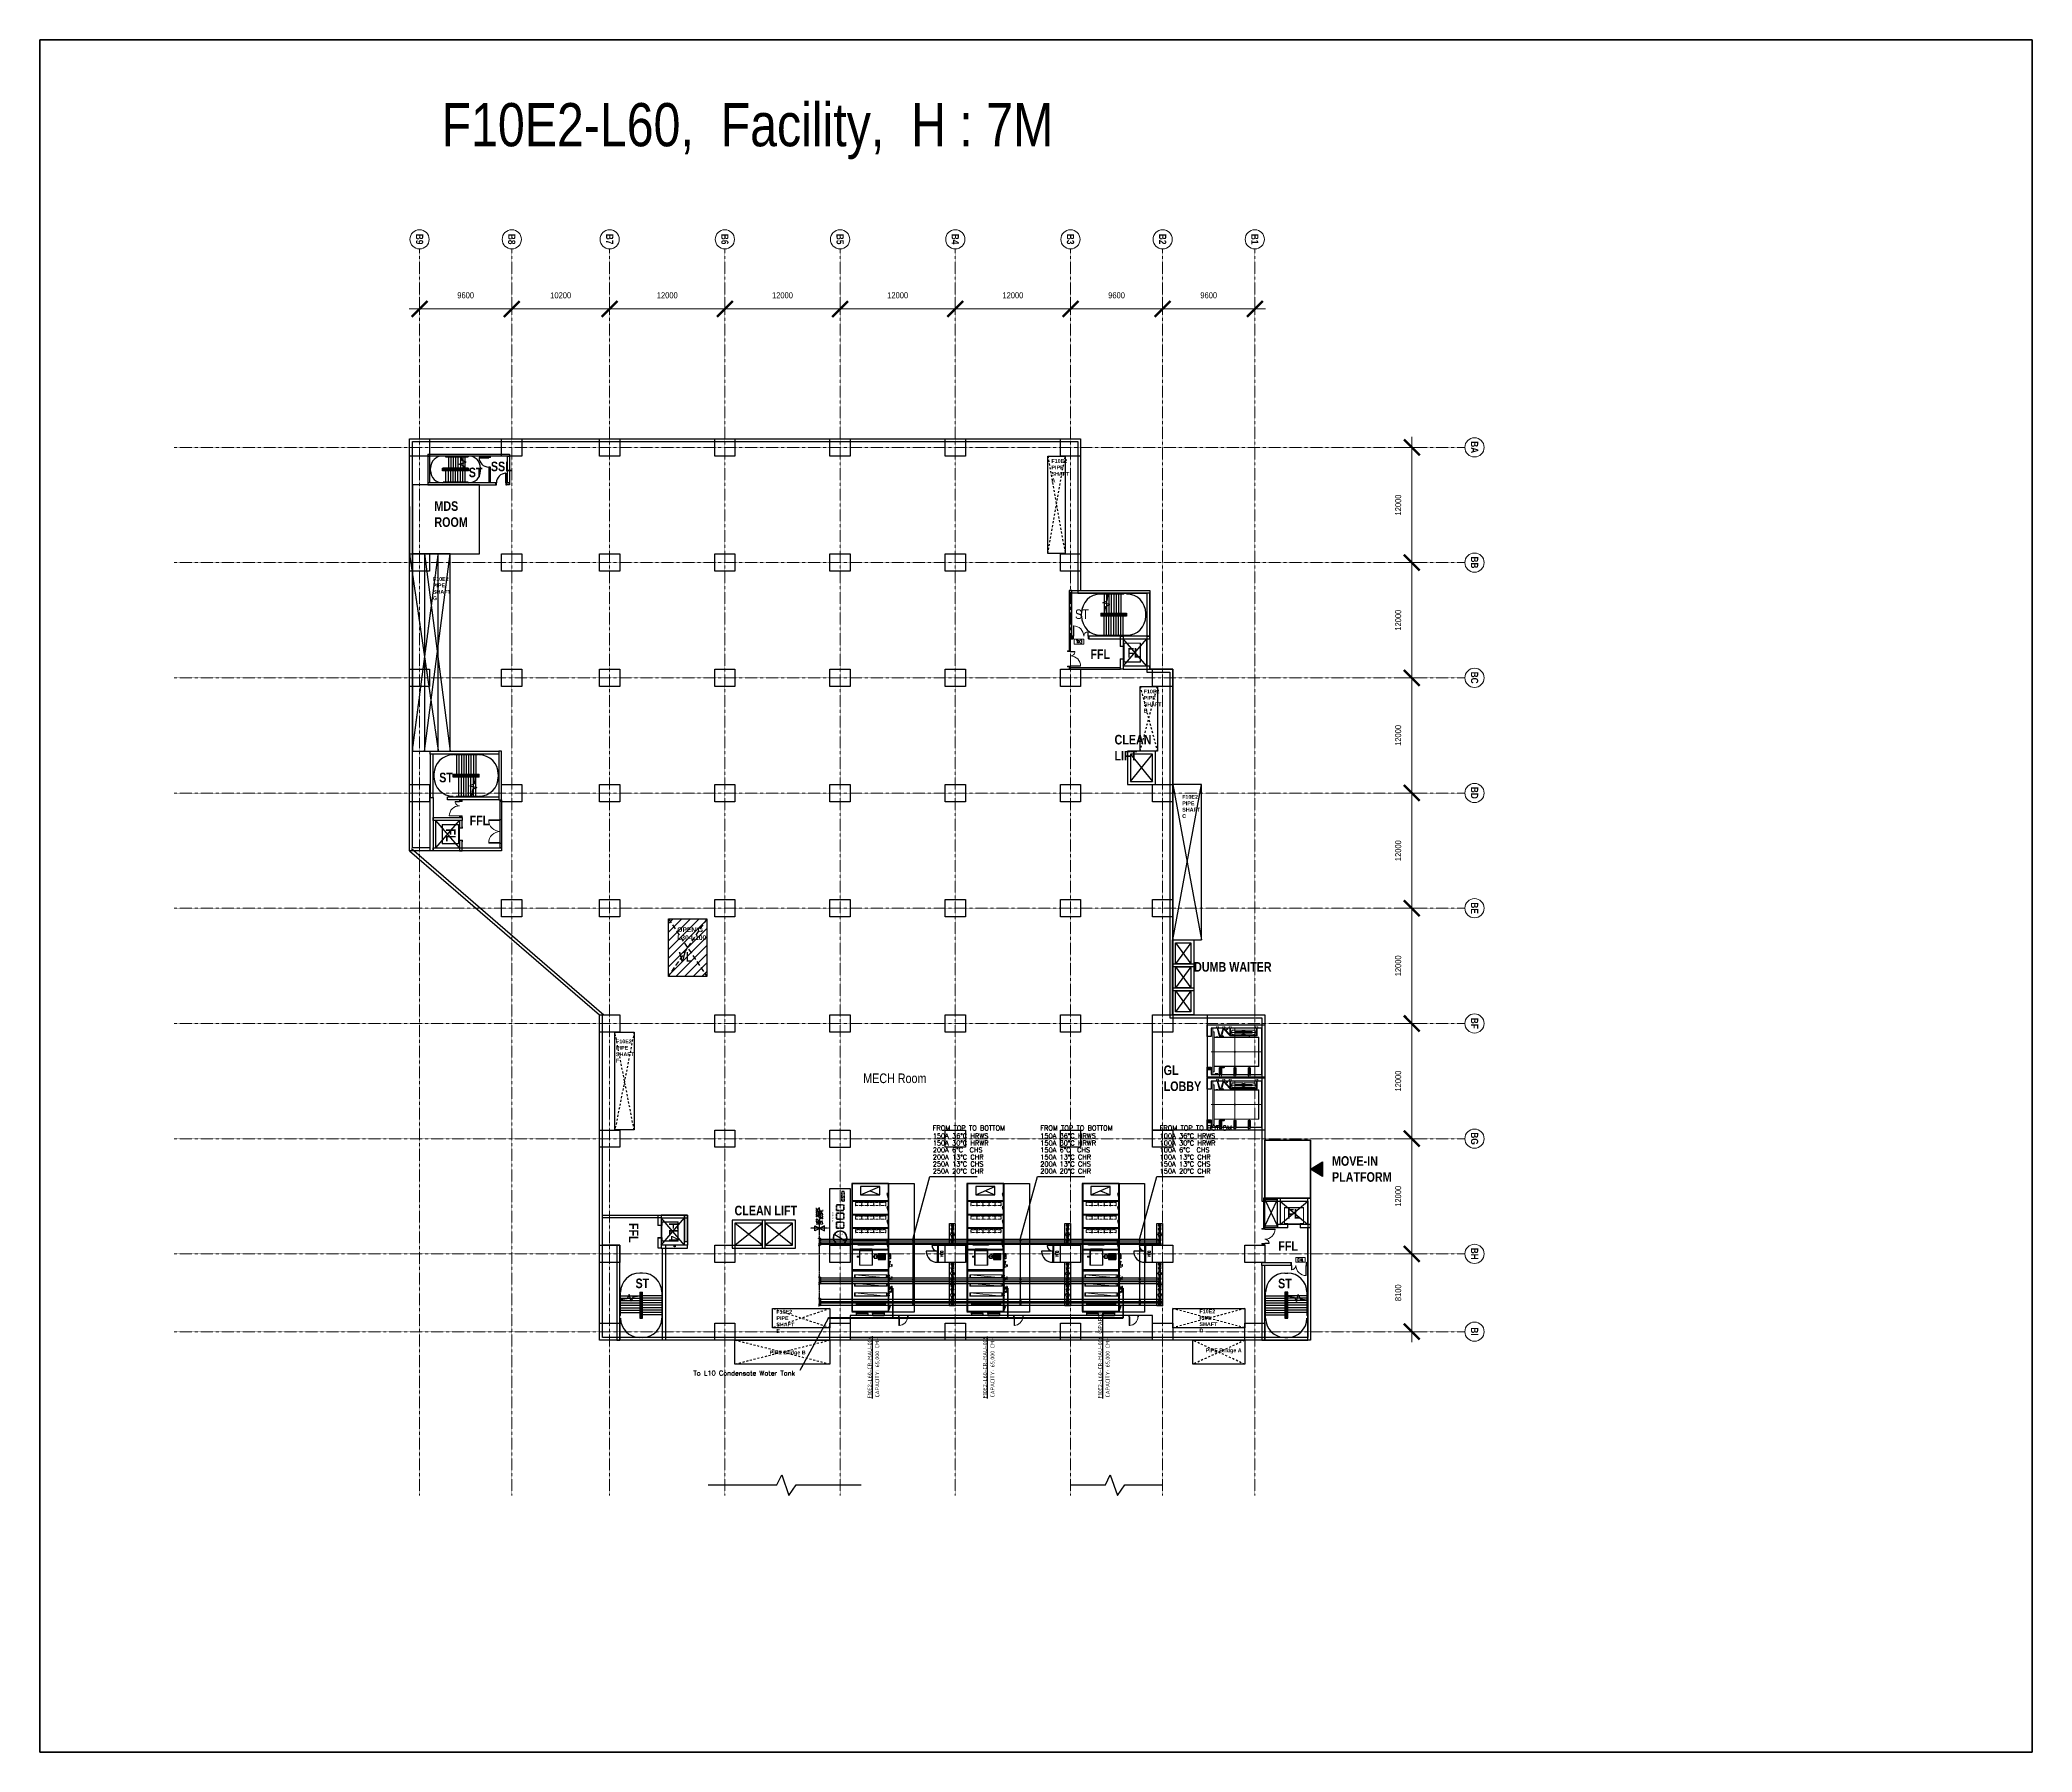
# Model space of a CAD drawing. Header units: millimetres. Extents: x -635893 to 717484, y -2208734 to -1504611.
# Drawn here: x 23644 to 231171, y -1682950 to -1504611 of the extents above; entities that cross this region are included whole.
import ezdxf
from ezdxf.enums import TextEntityAlignment as Align

# ---------------------------------------------------------------- set-up
doc = ezdxf.new("R2010")
doc.units = ezdxf.units.MM
for name, pattern in [('CENTER2', [28.575, 19.05, -3.175, 3.175, -3.175]), ('DASHEDX2', [38.1, 25.4, -12.7]), ('HIDDEN', [0.375, 0.25, -0.125]), ('Hidden 2', [400, 200, -200]), ('HIDDEN2', [0.1875, 0.125, -0.0625]), ('IDA - Grid Line', [3500, 2000, -500, 500, -500]), ('XFM1P40$0$CENTER2', [1.125, 0.75, -0.125, 0.125, -0.125]), ('XFM1Q40$0$CENTER2', [1.125, 0.75, -0.125, 0.125, -0.125])]:
    doc.linetypes.add(name, pattern=pattern)
for name, color, linetype in [('0-CHR-中溫', 30, 'Continuous'), ('0-CHR-低溫', 4, 'Continuous'), ('0-CHS-中溫', 3, 'Continuous'), ('0-CHS-低溫', 5, 'Continuous'), ('0-Cod-冷凝排水', 150, 'Continuous'), ('0-HWR', 6, 'Continuous'), ('0-HWS', 1, 'Continuous'), ('000_CTCI_CR', 170, 'Continuous'), ('000_CTCI_CSA', 7, 'Continuous'), ('0_FIRE', 1, 'Continuous'), ('200', 7, 'Continuous'), ('A-_LIFT----_E-', 8, 'Continuous'), ('A-_WALLSTRU_E-', 7, 'Continuous'), ('A-RC WALL', 7, 'Continuous'), ('M-CEQPM-MAU', 22, 'Continuous'), ('M-EQPM-TXT', 4, 'Continuous'), ('XFM1P40$0$$0$M-PIPE-TEXT-ARROR', 250, 'Continuous'), ('XFM1P40$0$g-ttlb', 4, 'Continuous'), ('XFM1P40$0$M-PIPE-TEXT', 250, 'Continuous'), ('XFM1Q40$0$M-FOUN-LINE', 2, 'Continuous'), ('XFM1Q40$0$M-PIPE-CHWR13', 94, 'Continuous'), ('XFM1Q40$0$M-PIPE-CHWR13_CL', 93, 'XFM1Q40$0$CENTER2'), ('XFM1Q40$0$M-PIPE-CHWS5', 160, 'Continuous'), ('XFM1Q40$0$M-PIPE-CHWS5_CL', 161, 'XFM1Q40$0$CENTER2'), ('XFM1Q40$0$M-PIPE-VAVE', 2, 'Continuous'), ('XFM1Q40$0$M-PIPE-WWR28', 22, 'Continuous'), ('XFM1Q40$0$M-PIPE-WWS35', 10, 'Continuous')]:
    doc.layers.add(name, color=color, linetype=linetype)
for name, color, linetype, lineweight in [('1co fi', 2, 'Continuous', 13), ('2 fan  m', 6, 'Continuous', 9), ('A-_ANOTGRID_E', 7, 'Continuous', 9), ('A-_DOOR----_E', 7, 'Continuous', 9), ('A-_LIFT----_E', 7, 'Continuous', 9), ('A-ANOT----_D', 7, 'Continuous', 9)]:
    doc.layers.add(name, color=color, linetype=linetype, lineweight=lineweight)
for name, color, linetype, lineweight, true_color in [('A-_--------_-D0-2', 4, 'Continuous', 18, 0x00ffff), ('A-_DOOR----_E-1', 4, 'Continuous', 9, 0x00ffff), ('A-_RALG----_E1-1', 4, 'Continuous', 9, 0x00ffff), ('A-_RALG----_E3-1', 4, 'Continuous', 9, 0x00ffff), ('A-_RALGBAL-_E1-1', 4, 'Continuous', 9, 0x00ffff), ('Block - Cargo Lift_dwg', 7, 'Continuous', 9, 0x767676)]:
    doc.layers.add(name, color=color, linetype=linetype, lineweight=lineweight, true_color=true_color)
doc.styles.add('188K-SM-03-F10-ELEC-EQ-Y2257103$0$aa-txt', font='simplex.shx', dxfattribs={"width": 0.6})
doc.styles.add('AA-TXT', font='isocp.shx', dxfattribs={"bigfont": 'chineset.shx'})
doc.styles.add('Arial Narrow', font='ARIALN.TTF', dxfattribs={"height": 625})
doc.styles.add('Arial Narrow_B', font='ARIALNB.TTF', dxfattribs={"height": 750})
doc.styles.add('Arial_4', font='arial.ttf', dxfattribs={"height": 1.8})
doc.styles.add('CHINA', font='simplex.shx', dxfattribs={"bigfont": 'chineset.shx'})
doc.styles.add('Site Area', font='arial.ttf', dxfattribs={"width": 0.8})
doc.styles.add('XFM1P40$0$$0$aa-txt', font='isocp.shx', dxfattribs={"bigfont": 'chineset.shx'})
doc.styles.add('XFM1P40$0$aa-txt', font='simplex.shx', dxfattribs={"width": 0.8, "height": 25, "bigfont": 'chineset.shx'})
doc.styles.add('XFM1Q40$0$aa-txt', font='isocp.shx', dxfattribs={"bigfont": 'chineset.shx'})
doc.dimstyles.new('ISO-25', dxfattribs={"dimtxt": 2.5, "dimasz": 2.5, "dimexe": 1.25, "dimexo": 0.625, "dimtad": 1, "dimtxsty": 'Standard', "dimcen": 2.5, "dimadec": 0, "dimazin": 0, "dimtfac": 1, "dimtmove": 0, "dimatfit": 3, "dimfxl": 1, "dimarcsym": 0})
doc.dimstyles.new('probe phase 2', dxfattribs={"dimscale": 1100, "dimtxt": 2000, "dimasz": 1.5, "dimexe": 1, "dimexo": 1, "dimgap": 1, "dimtad": 1, "dimdec": 0, "dimzin": 3, "dimdsep": 46, "dimtxsty": 'Arial Narrow', "dimblk": 'X-F10A-LAY-S0-00-ASITE-002$0$_ArchTick', "dimcen": 0, "dimdle": 1, "dimclrd": 256, "dimclre": 256, "dimclrt": 256, "dimadec": 0, "dimazin": 0, "dimtfac": 0.5, "dimtdec": 0, "dimtix": 1, "dimtmove": 2, "dimatfit": 3, "dimfxl": 1, "dimtolj": 1, "dimtzin": 15, "dimlwd": -1, "dimlwe": -1, "dimarcsym": 0})
doc.dimstyles.new('XFM1P40$0$$0$adim-200', dxfattribs={"dimscale": 200, "dimtxt": 0.3, "dimasz": 2.5, "dimexe": 0.1, "dimexo": 0.5, "dimgap": 0.15, "dimtad": 0, "dimdec": 4, "dimzin": 3, "dimdsep": 46, "dimtxsty": 'XFM1P40$0$$0$aa-txt', "dimcen": 2.5, "dimclrd": 256, "dimclre": 256, "dimclrt": 256, "dimadec": 0, "dimazin": 0, "dimtfac": 1, "dimtdec": 4, "dimtmove": 0, "dimatfit": 3, "dimfxl": 1, "dimtolj": 1, "dimtzin": 0, "dimarcsym": 0})

# ---------------------------------------------------------------- blocks, each defined once
blk = doc.blocks.new('dumb waiter')
at = {"color": 252}
for p, q in [((300, 300), (2500, 1900)), ((300, 1900), (2500, 300))]:
    blk.add_line(p, q, dxfattribs=at)
for points in [[(0, 2200), (2800, 2200), (2800, 0), (0, 0)], [(300, 1900), (2500, 1900), (2500, 300), (300, 300)]]:
    blk.add_lwpolyline(points, close=True, dxfattribs=at)
blk = doc.blocks.new('clean lift lobby 2')
at = {"color": 252}
for p, q in [((73303, -6749), (75603, -3899)), ((73303, -3899), (75603, -6749)), ((73303, -9899), (75603, -7049)), ((73303, -7049), (75603, -9899))]:
    blk.add_line(p, q, dxfattribs=at)
at = {"color": 252, "elevation": 0}
for points in [[(73003, -3599), (73003, -7049), (75903, -7049), (75903, -3599)], [(73303, -3899), (73303, -6749), (75603, -6749), (75603, -3899)], [(73003, -6749), (73003, -10199), (75903, -10199), (75903, -6749)], [(73303, -7049), (73303, -9899), (75603, -9899), (75603, -7049)]]:
    blk.add_lwpolyline(points, close=True, dxfattribs=at)
blk = doc.blocks.new('Block - Cargo Lift_dwg_A$C3913505C-9685800-PH-1 PLAN STUDY - LEVEL 1 WWTP')
at = {"layer": 'A-_LIFT----_E', "color": 252}
for p, q in [((15, 76), (0, 78)), ((23, 55), (5, 49)), ((25, 97), (11, 103)), ((31, 31), (17, 20)), ((44, 114), (34, 129)), ((54, 17), (45, 0)), ((67, 121), (59, 143)), ((126, 78), (150, 78)), ((126, 50), (150, 50))]:
    blk.add_line(p, q, dxfattribs=at)
at = {"layer": 'A-_LIFT----_E', "color": 252, "flags": 128}
for points in [[(159, 98), (157, 98), (155, 98), (152, 98), (150, 98)], [(150, 98), (150, 81), (150, 64), (150, 47), (150, 30)], [(150, 30), (152, 30), (155, 30), (157, 30), (159, 30)], [(164, 108), (164, 107), (164, 106), (164, 105), (164, 103)], [(164, 25), (164, 23), (164, 22), (164, 21), (164, 20)], [(174, 10), (174, 37), (174, 64), (174, 91), (174, 118)]]:
    blk.add_lwpolyline(points, dxfattribs=at)
at = {"layer": 'A-_LIFT----_E', "color": 252}
for centre, radius, start, end in [((72, 64), 41.5, 51.92077, 308.07923), ((154, 155), 81.4, 225.45569, 249.39727), ((151, -22), 76.1, 109.76971, 135.37733), ((159, 103), 5, 270, 0), ((159, 25), 5, 0, 90), ((174, 108), 10, 90, 180), ((174, 20), 10, 180, 270)]:
    blk.add_arc(centre, radius, start, end, dxfattribs=at)
blk = doc.blocks.new('Block - Cargo Lift_dwg_8T LIFT PROBE-9685801-PH-1 PLAN STUDY - LEVEL 1 WWTP')
at = {"layer": 'A-_LIFT----_E', "color": 252, "lineweight": 18}
blk.add_line((4800, 5135), (0, 5135), dxfattribs=at)
at = {"layer": 'A-_LIFT----_E', "color": 252}
for p, q in [((75, 4627), (75, 4865)), ((100, 4602), (100, 4892)), ((461, 5300), (611, 5700)), ((676, 4380), (662, 4380)), ((676, 4270), (662, 4270)), ((676, 4369), (663, 4369)), ((676, 4281), (663, 4281)), ((686, 4380), (677, 4380)), ((686, 4370), (677, 4370)), ((686, 4280), (677, 4280)), ((686, 4270), (677, 4270)), ((707, 4380), (692, 4380)), ((707, 4370), (692, 4370)), ((707, 4280), (692, 4280)), ((707, 4270), (692, 4270)), ((696, 4391), (696, 4390)), ((696, 4258), (696, 4260)), ((697, 4392), (698, 4392)), ((697, 4258), (698, 4258)), ((698, 4382), (707, 4382)), ((698, 4268), (707, 4268)), ((699, 4392), (707, 4385)), ((699, 4258), (707, 4265)), ((704, 4368), (707, 4368)), ((704, 4367), (705, 4357)), ((704, 4283), (705, 4293)), ((704, 4282), (707, 4282)), ((706, 4357), (706, 4357)), ((706, 4293), (706, 4293)), ((707, 4369), (713, 4369)), ((707, 4281), (713, 4281)), ((735, 4136), (735, 4245)), ((739, 4390), (778, 4386)), ((778, 4264), (739, 4260)), ((740, 4136), (740, 4245)), ((750, 4278), (750, 4268)), ((768, 4279), (752, 4279)), ((768, 4243), (752, 4243)), ((754, 4279), (754, 4286)), ((757, 4265), (754, 4267)), ((755, 4278), (755, 4268)), ((755, 4244), (755, 4250)), ((759, 4265), (756, 4267)), ((765, 4278), (765, 4268)), ((765, 4244), (765, 4250)), ((770, 4278), (770, 4268)), ((787, 4377), (787, 4273)), ((2350, 0), (2350, 5300)), ((3914, 4396), (3914, 4274)), ((3965, 4410), (3923, 4406)), ((3923, 4264), (3965, 4261)), ((3930, 4278), (3930, 4268)), ((3932, 4279), (3948, 4279)), ((3932, 4244), (3948, 4244)), ((3935, 4278), (3935, 4268)), ((3935, 4245), (3935, 4251)), ((3941, 4265), (3944, 4267)), ((3944, 4265), (3947, 4267)), ((3945, 4278), (3945, 4268)), ((3945, 4245), (3945, 4251)), ((3946, 4279), (3946, 4286)), ((3951, 4278), (3951, 4268)), ((3993, 4369), (3987, 4369)), ((3993, 4281), (3987, 4281)), ((4002, 4392), (3993, 4385)), ((4002, 4382), (3993, 4382)), ((3993, 4380), (4008, 4380)), ((3993, 4370), (4008, 4370)), ((3996, 4368), (3993, 4368)), ((3996, 4282), (3993, 4282)), ((3993, 4280), (4008, 4280)), ((3993, 4270), (4008, 4270)), ((4002, 4268), (3993, 4268)), ((4002, 4258), (3993, 4265)), ((3994, 4357), (3995, 4357)), ((3994, 4293), (3995, 4293)), ((3996, 4367), (3995, 4357)), ((3996, 4283), (3995, 4293)), ((4004, 4392), (4003, 4392)), ((4004, 4258), (4003, 4258)), ((4004, 4450), (4800, 4684)), ((4004, 4391), (4004, 4390)), ((4004, 4258), (4004, 4260)), ((4014, 4380), (4024, 4380)), ((4014, 4370), (4024, 4370)), ((4014, 4280), (4024, 4280)), ((4014, 4270), (4024, 4270)), ((4024, 4380), (4038, 4380)), ((4024, 4369), (4037, 4369)), ((4024, 4281), (4037, 4281)), ((4024, 4270), (4038, 4270)), ((4079, 4375), (4800, 4591)), ((4800, 2825), (0, 2825)), ((704, 2877), (707, 2835)), ((707, 2815), (704, 2773)), ((707, 3984), (720, 3984)), ((709, 4004), (737, 4004)), ((744, 4000), (712, 4000)), ((713, 2830), (741, 2830)), ((741, 2820), (713, 2820)), ((714, 3989), (736, 3989)), ((717, 3935), (717, 3921)), ((722, 3933), (729, 3933)), ((724, 3932), (724, 3933)), ((725, 4014), (725, 4014)), ((725, 3921), (725, 4014)), ((725, 3964), (725, 3964)), ((726, 3932), (726, 3933)), ((733, 3935), (733, 3921)), ((745, 4041), (735, 4135)), ((736, 3984), (743, 3984)), ((740, 4135), (750, 4041)), ((741, 4008), (741, 4036)), ((3883, 4076), (3883, 4085)), ((3883, 4026), (3883, 4035)), ((3884, 4084), (3887, 4084)), ((3884, 4078), (3887, 4078)), ((3884, 4034), (3887, 4034)), ((3884, 4028), (3887, 4028)), ((3894, 4083), (3895, 4084)), ((3894, 4081), (3895, 4082)), ((3894, 4033), (3895, 4034)), ((3894, 4031), (3895, 4032)), ((3895, 4091), (3895, 4021)), ((3902, 4076), (3902, 4085)), ((3902, 4084), (3906, 4084)), ((3902, 4078), (3906, 4078)), ((3902, 4026), (3902, 4035)), ((3902, 4034), (3906, 4034)), ((3902, 4028), (3906, 4028)), ((3987, 2830), (3959, 2830)), ((3959, 2820), (3987, 2820)), ((3996, 2877), (3993, 2835)), ((3993, 2815), (3996, 2773)), ((3998, 4076), (3998, 4084)), ((3998, 4083), (4001, 4083)), ((3998, 4077), (4001, 4077)), ((4008, 4082), (4010, 4083)), ((4008, 4080), (4010, 4082)), ((4010, 4086), (4015, 4086)), ((4015, 4083), (4010, 4083)), ((4015, 4077), (4010, 4077)), ((4010, 4074), (4015, 4074)), ((4016, 4076), (4016, 4084)), ((4450, 2825), (4290, 2825)), ((4450, 2255), (4290, 2255)), ((4360, 3276), (4331, 3279)), ((4365, 3258), (4365, 3270)), ((4375, 3270), (4375, 3258)), ((4409, 3279), (4380, 3276)), ((4450, 2155), (4450, 1675)), ((696, 1200), (0, 1200)), ((704, 1364), (707, 1335)), ((707, 1315), (704, 1286)), ((713, 1330), (725, 1330)), ((725, 1320), (713, 1320)), ((3987, 1330), (3975, 1330)), ((3975, 1320), (3987, 1320)), ((3996, 1364), (3993, 1335)), ((3993, 1315), (3996, 1286)), ((4450, 1595), (4290, 1595)), ((4360, 574), (4331, 571)), ((4365, 592), (4365, 580)), ((4375, 580), (4375, 592)), ((4409, 571), (4380, 574)), ((4800, 495), (4800, 565))]:
    blk.add_line(p, q, dxfattribs=at)
at = {"layer": 'A-_LIFT----_E', "color": 252, "flags": 128}
for points in [[(-16, 4431), (-47, 4431), (-79, 4431), (-110, 4431), (-141, 4431)], [(-141, 4419), (-110, 4419), (-79, 4419), (-47, 4419), (-16, 4419)], [(-120, 4393), (-125, 4393), (-130, 4393), (-136, 4393), (-141, 4393)], [(-141, 4381), (-136, 4381), (-130, 4381), (-125, 4381), (-120, 4381)], [(-120, 4269), (-125, 4269), (-130, 4269), (-136, 4269), (-141, 4269)], [(-141, 4257), (-136, 4257), (-130, 4257), (-125, 4257), (-120, 4257)], [(-16, 4231), (-47, 4231), (-79, 4231), (-110, 4231), (-141, 4231)], [(-141, 4219), (-110, 4219), (-79, 4219), (-47, 4219), (-16, 4219)], [(-120, 4381), (-120, 4384), (-120, 4387), (-120, 4390), (-120, 4393)], [(-120, 4257), (-120, 4260), (-120, 4263), (-120, 4266), (-120, 4269)], [(0, 4475), (-4, 4475), (-8, 4475), (-12, 4475), (-16, 4475)], [(-16, 4475), (-16, 4464), (-16, 4453), (-16, 4442), (-16, 4431)], [(-16, 4419), (-16, 4372), (-16, 4325), (-16, 4278), (-16, 4231)], [(-16, 4219), (-16, 4208), (-16, 4197), (-16, 4186), (-16, 4175)], [(-16, 4175), (-12, 4175), (-8, 4175), (-4, 4175), (0, 4175)], [(11, 4892), (0, 4892), (100, 4892), (30, 4892)], [(0, 4867), (75, 4867), (30, 4867)], [(16, 4627), (0, 4627), (75, 4627), (30, 4627)], [(14, 4602), (0, 4602), (100, 4602), (30, 4602)], [(0, 4175), (0, 4250), (0, 4325), (0, 4400), (0, 4475)], [(0, 4450), (696, 4450), (696, 4200), (0, 4200)], [(0, 4375), (621, 4375), (621, 4275), (0, 4275)], [(461, 5700), (611, 5700), (611, 5300), (461, 5300), (461, 5700), (611, 5300)], [(676, 4381), (663, 4381), (662, 4380), (662, 4370)], [(663, 4381), (663, 4369), (662, 4370), (676, 4370)], [(663, 4269), (663, 4281), (662, 4280)], [(676, 4269), (663, 4269), (662, 4270), (662, 4280), (676, 4280)], [(691, 4160), (685, 4135), (680, 4109), (674, 4083), (668, 4058)], [(672, 4053), (678, 4080), (683, 4106), (689, 4133), (695, 4160)], [(696, 4409), (695, 4409), (694, 4409), (693, 4409), (692, 4409)], [(692, 4409), (692, 4349), (692, 4289), (692, 4228), (692, 4168)], [(692, 4369), (703, 4369), (707, 4369), (707, 4381), (692, 4381)], [(692, 4281), (703, 4281), (707, 4281), (707, 4269), (692, 4269)], [(696, 4169), (696, 4229), (696, 4289), (696, 4349), (696, 4409)], [(699, 4369), (698, 4369), (697, 4369), (697, 4369), (696, 4369)], [(696, 4369), (696, 4347), (696, 4325), (696, 4303), (696, 4280)], [(696, 4280), (697, 4280), (697, 4280), (698, 4280), (699, 4280)], [(698, 4388), (698, 4369), (703, 4369)], [(698, 4262), (698, 4281), (703, 4281)], [(704, 4387), (707, 4387), (707, 4384), (707, 4363), (712, 4363)], [(707, 4335), (706, 4343), (706, 4350), (705, 4357), (704, 4364)], [(704, 4286), (705, 4293), (706, 4300), (706, 4307), (707, 4315)], [(704, 4263), (707, 4263), (707, 4266), (707, 4287), (712, 4287)], [(707, 4381), (707, 4383), (708, 4383), (708, 4367), (707, 4367), (707, 4369)], [(707, 4269), (707, 4267), (708, 4267), (708, 4283), (707, 4283), (707, 4281)], [(708, 4384), (708, 4385), (714, 4385), (715, 4384), (715, 4366), (714, 4365), (712, 4365), (708, 4365), (708, 4367)], [(714, 4380), (711, 4380), (708, 4380)], [(714, 4370), (713, 4370), (708, 4370)], [(708, 4266), (708, 4265), (714, 4265), (715, 4266), (715, 4284), (714, 4285), (712, 4285), (708, 4285), (708, 4283)], [(714, 4280), (713, 4280), (708, 4280)], [(714, 4270), (711, 4270), (708, 4270)], [(725, 4330), (722, 4330), (719, 4330), (716, 4330), (713, 4330)], [(713, 4320), (716, 4320), (719, 4320), (722, 4320), (725, 4320)], [(757, 4333), (749, 4333), (741, 4333), (734, 4333), (726, 4333)], [(726, 4333), (726, 4332), (726, 4332), (726, 4331), (726, 4331)], [(726, 4319), (726, 4318), (726, 4318), (726, 4317), (726, 4317)], [(726, 4317), (734, 4317), (741, 4317), (749, 4317), (757, 4317)], [(735, 4256), (735, 4255), (793, 4255), (793, 4395), (735, 4395), (735, 4395)], [(745, 4255), (785, 4255), (785, 4250), (745, 4250)], [(772, 4263), (772, 4265), (748, 4265), (748, 4261)], [(770, 4250), (765, 4250), (760, 4250), (755, 4250), (750, 4250)], [(750, 4250), (750, 4249), (750, 4247), (750, 4245), (750, 4244)], [(751, 4267), (751, 4266), (751, 4266), (751, 4265), (751, 4265)], [(769, 4267), (764, 4267), (760, 4267), (756, 4267), (751, 4267)], [(751, 4265), (756, 4265), (760, 4265), (764, 4265), (769, 4265)], [(766, 4286), (754, 4286), (755, 4287), (765, 4287), (766, 4286), (766, 4279)], [(758, 4332), (758, 4332), (757, 4332), (757, 4333), (757, 4333)], [(757, 4317), (757, 4317), (757, 4317), (758, 4318), (758, 4318)], [(758, 4318), (758, 4321), (758, 4325), (758, 4328), (758, 4332)], [(769, 4265), (769, 4265), (769, 4266), (769, 4266), (769, 4267)], [(770, 4244), (770, 4245), (770, 4247), (770, 4249), (770, 4250)], [(825, 4969), (825, 344), (3875, 344), (3875, 4969)], [(3850, 4969), (3850, 369), (850, 369), (850, 4969), (850, 4889)], [(3910, 4612), (3850, 4772), (3910, 4772), (3910, 4612), (3850, 4612), (3910, 4772)], [(3888, 4247), (3888, 4015), (3892, 4015), (3892, 4247)], [(3896, 4251), (3968, 4251), (3968, 4255), (3896, 4255)], [(3970, 4256), (3970, 4255), (3907, 4255), (3907, 4415), (3970, 4415), (3970, 4415)], [(3928, 4263), (3928, 4265), (3952, 4265), (3952, 4261)], [(3951, 4251), (3945, 4251), (3940, 4251), (3935, 4251), (3930, 4251)], [(3930, 4251), (3930, 4250), (3930, 4248), (3930, 4246), (3930, 4245)], [(3949, 4267), (3945, 4267), (3940, 4267), (3936, 4267), (3931, 4267)], [(3931, 4267), (3931, 4266), (3931, 4266), (3931, 4265), (3931, 4265)], [(3931, 4265), (3936, 4265), (3940, 4265), (3945, 4265), (3949, 4265)], [(3934, 4286), (3946, 4286), (3945, 4287), (3935, 4287), (3934, 4286), (3934, 4279)], [(3943, 4333), (3943, 4333), (3942, 4332), (3942, 4332), (3942, 4332)], [(3942, 4332), (3942, 4328), (3942, 4325), (3942, 4321), (3942, 4318)], [(3942, 4318), (3942, 4318), (3942, 4317), (3943, 4317), (3943, 4317)], [(3974, 4333), (3966, 4333), (3958, 4333), (3951, 4333), (3943, 4333)], [(3943, 4317), (3951, 4317), (3958, 4317), (3966, 4317), (3974, 4317)], [(3949, 4265), (3949, 4265), (3949, 4266), (3949, 4266), (3949, 4267)], [(3951, 4245), (3951, 4246), (3951, 4248), (3951, 4250), (3951, 4251)], [(3974, 4331), (3974, 4331), (3974, 4332), (3974, 4332), (3974, 4333)], [(3974, 4317), (3974, 4317), (3974, 4318), (3974, 4318), (3974, 4319)], [(3987, 4330), (3984, 4330), (3981, 4330), (3978, 4330), (3975, 4330)], [(3975, 4320), (3978, 4320), (3981, 4320), (3984, 4320), (3987, 4320)], [(3992, 4384), (3992, 4385), (3986, 4385), (3986, 4384), (3986, 4366), (3986, 4365), (3988, 4365), (3992, 4365), (3992, 4367)], [(3986, 4380), (3990, 4380), (3992, 4380)], [(3986, 4370), (3987, 4370), (3992, 4370)], [(3992, 4266), (3992, 4265), (3986, 4265), (3986, 4266), (3986, 4284), (3986, 4285), (3988, 4285), (3992, 4285), (3992, 4283)], [(3986, 4280), (3987, 4280), (3992, 4280)], [(3986, 4270), (3990, 4270), (3992, 4270)], [(3996, 4387), (3993, 4387), (3993, 4384), (3993, 4363), (3989, 4363)], [(3996, 4263), (3993, 4263), (3993, 4266), (3993, 4287), (3989, 4287)], [(3993, 4381), (3993, 4383), (3992, 4383), (3992, 4367), (3993, 4367), (3993, 4369)], [(3993, 4269), (3993, 4267), (3992, 4267), (3992, 4283), (3993, 4283), (3993, 4281)], [(4008, 4369), (3997, 4369), (3993, 4369), (3993, 4381), (4008, 4381)], [(3996, 4364), (3995, 4357), (3994, 4350), (3994, 4343), (3993, 4335)], [(3993, 4315), (3994, 4307), (3994, 4300), (3995, 4293), (3996, 4286)], [(4008, 4281), (3997, 4281), (3993, 4281), (3993, 4269), (4008, 4269)], [(4002, 4388), (4002, 4369), (3998, 4369)], [(4002, 4262), (4002, 4281), (3998, 4281)], [(4004, 4369), (4003, 4369), (4003, 4369), (4002, 4369), (4001, 4369)], [(4001, 4280), (4002, 4280), (4003, 4280), (4003, 4280), (4004, 4280)], [(4800, 3966), (4755, 4011), (4035, 3338), (4079, 3293), (4800, 3966), (4004, 4200), (4004, 4450), (4004, 4200)], [(4004, 4420), (4004, 4330), (4004, 4240), (4004, 4150), (4004, 4060)], [(4008, 4420), (4007, 4420), (4006, 4420), (4005, 4420), (4004, 4420)], [(4004, 4280), (4004, 4303), (4004, 4325), (4004, 4347), (4004, 4369)], [(4008, 4060), (4008, 4150), (4008, 4240), (4008, 4330), (4008, 4420)], [(4024, 4381), (4037, 4381), (4038, 4380), (4038, 4370)], [(4037, 4381), (4037, 4369), (4038, 4370), (4024, 4370)], [(4037, 4269), (4037, 4281), (4038, 4280), (4024, 4280)], [(4024, 4269), (4037, 4269), (4038, 4270), (4038, 4280)], [(4800, 4059), (4079, 4275), (4079, 4375), (4079, 4275)], [(4816, 4775), (4812, 4775), (4808, 4775), (4804, 4775), (4800, 4775)], [(4800, 4775), (4800, 4700), (4800, 4625), (4800, 4550), (4800, 4475)], [(4800, 4475), (4804, 4475), (4808, 4475), (4812, 4475), (4816, 4475)], [(4816, 4731), (4816, 4742), (4816, 4753), (4816, 4764), (4816, 4775)], [(4941, 4731), (4910, 4731), (4878, 4731), (4847, 4731), (4816, 4731)], [(4816, 4531), (4816, 4578), (4816, 4625), (4816, 4672), (4816, 4719)], [(4816, 4719), (4847, 4719), (4878, 4719), (4910, 4719), (4941, 4719)], [(4941, 4531), (4910, 4531), (4878, 4531), (4847, 4531), (4816, 4531)], [(4816, 4475), (4816, 4486), (4816, 4497), (4816, 4508), (4816, 4519)], [(4816, 4519), (4847, 4519), (4878, 4519), (4910, 4519), (4941, 4519)], [(4941, 4693), (4936, 4693), (4930, 4693), (4925, 4693), (4920, 4693)], [(4920, 4693), (4920, 4690), (4920, 4687), (4920, 4684), (4920, 4681)], [(4920, 4681), (4925, 4681), (4930, 4681), (4936, 4681), (4941, 4681)], [(4920, 4569), (4920, 4566), (4920, 4563), (4920, 4560), (4920, 4557)], [(4941, 4569), (4936, 4569), (4930, 4569), (4925, 4569), (4920, 4569)], [(4920, 4557), (4925, 4557), (4930, 4557), (4936, 4557), (4941, 4557)], [(-16, 2931), (-47, 2931), (-79, 2931), (-110, 2931), (-141, 2931)], [(-141, 2919), (-110, 2919), (-79, 2919), (-47, 2919), (-16, 2919)], [(-120, 2893), (-125, 2893), (-130, 2893), (-136, 2893), (-141, 2893)], [(-141, 2881), (-136, 2881), (-130, 2881), (-125, 2881), (-120, 2881)], [(-120, 2769), (-125, 2769), (-130, 2769), (-136, 2769), (-141, 2769)], [(-141, 2757), (-136, 2757), (-130, 2757), (-125, 2757), (-120, 2757)], [(-16, 2731), (-47, 2731), (-79, 2731), (-110, 2731), (-141, 2731)], [(-141, 2719), (-110, 2719), (-79, 2719), (-47, 2719), (-16, 2719)], [(-120, 2881), (-120, 2884), (-120, 2887), (-120, 2890), (-120, 2893)], [(-120, 2757), (-120, 2760), (-120, 2763), (-120, 2766), (-120, 2769)], [(0, 2975), (-4, 2975), (-8, 2975), (-12, 2975), (-16, 2975)], [(-16, 2975), (-16, 2964), (-16, 2953), (-16, 2942), (-16, 2931)], [(-16, 2919), (-16, 2872), (-16, 2825), (-16, 2778), (-16, 2731)], [(-16, 2719), (-16, 2708), (-16, 2697), (-16, 2686), (-16, 2675)], [(-16, 2675), (-12, 2675), (-8, 2675), (-4, 2675), (0, 2675)], [(0, 2675), (0, 2750), (0, 2825), (0, 2900), (0, 2975)], [(0, 2950), (696, 2950), (696, 2700), (0, 2700)], [(0, 2875), (626, 2875), (626, 2775), (0, 2775)], [(667, 4049), (667, 4023), (667, 3998), (667, 3973), (667, 3947)], [(671, 3947), (671, 3972), (671, 3996), (671, 4021), (671, 4045)], [(752, 3943), (733, 3943), (713, 3943), (694, 3943), (675, 3943)], [(675, 3939), (694, 3939), (713, 3939), (733, 3939), (752, 3939)], [(699, 2768), (696, 2768), (696, 2882), (699, 2882)], [(702, 3937), (702, 3929), (702, 3922), (702, 3914), (702, 3907)], [(747, 3914), (736, 3914), (725, 3914), (714, 3914), (702, 3914)], [(702, 3914), (702, 3914), (702, 3914), (702, 3913), (702, 3913)], [(702, 3913), (714, 3913), (725, 3913), (736, 3913), (747, 3913)], [(704, 3907), (704, 3914), (704, 3922), (704, 3929), (704, 3937)], [(745, 4040), (745, 4000), (705, 4000)], [(745, 3939), (735, 3939), (725, 3939), (715, 3939), (705, 3939)], [(705, 3938), (715, 3938), (725, 3938), (735, 3938), (745, 3938)], [(712, 3905), (711, 3905), (709, 3905), (707, 3905), (705, 3905)], [(705, 3904), (707, 3904), (709, 3904), (711, 3904), (712, 3904)], [(743, 3958), (743, 3939), (707, 3939), (707, 3976)], [(738, 3935), (738, 3921), (712, 3921), (712, 3935)], [(712, 3904), (712, 3905), (712, 3905), (712, 3905), (712, 3905)], [(722, 3982), (720, 3982), (720, 3997), (722, 3997), (723, 4013)], [(720, 3934), (720, 3935), (730, 3935), (730, 3934)], [(723, 3966), (722, 3982), (722, 3997)], [(727, 4013), (728, 3997), (728, 3982), (727, 3966)], [(728, 3997), (730, 3997), (730, 3982), (728, 3982)], [(733, 3958), (733, 4000), (736, 4000), (736, 3958), (733, 3958), (746, 3958), (746, 3970), (736, 3970)], [(745, 3905), (743, 3905), (741, 3905), (739, 3905), (737, 3905)], [(737, 3905), (737, 3905), (737, 3905), (737, 3905), (737, 3904)], [(737, 3904), (739, 3904), (741, 3904), (743, 3904), (745, 3904)], [(742, 2831), (742, 2833), (784, 2833), (785, 2832), (785, 2818), (784, 2817), (742, 2817), (742, 2819)], [(750, 4040), (750, 4000), (745, 4000), (745, 4040)], [(746, 3937), (746, 3929), (746, 3922), (746, 3914), (746, 3907)], [(747, 3907), (747, 3914), (747, 3922), (747, 3929), (747, 3937)], [(747, 3913), (747, 3913), (747, 3914), (747, 3914), (747, 3914)], [(752, 3939), (752, 3940), (752, 3941), (752, 3942), (752, 3943)], [(3887, 4087), (3886, 4087), (3885, 4087), (3884, 4087), (3884, 4087)], [(3884, 4075), (3884, 4075), (3885, 4075), (3886, 4075), (3887, 4075)], [(3887, 4037), (3886, 4037), (3885, 4037), (3884, 4037), (3884, 4037)], [(3884, 4025), (3884, 4025), (3885, 4025), (3886, 4025), (3887, 4025)], [(3888, 4088), (3888, 4088), (3887, 4088), (3887, 4088), (3887, 4088)], [(3887, 4088), (3887, 4084), (3887, 4081), (3887, 4077), (3887, 4074)], [(3887, 4075), (3887, 4078), (3887, 4081), (3887, 4084), (3887, 4087)], [(3887, 4074), (3887, 4074), (3887, 4074), (3888, 4074), (3888, 4074)], [(3888, 4038), (3888, 4038), (3887, 4038), (3887, 4038), (3887, 4038)], [(3887, 4038), (3887, 4034), (3887, 4031), (3887, 4027), (3887, 4024)], [(3887, 4025), (3887, 4028), (3887, 4031), (3887, 4034), (3887, 4037)], [(3887, 4024), (3887, 4024), (3887, 4024), (3888, 4024), (3888, 4024)], [(3888, 4074), (3888, 4077), (3888, 4081), (3888, 4084), (3888, 4088)], [(3888, 4024), (3888, 4027), (3888, 4031), (3888, 4034), (3888, 4038)], [(3892, 4092), (3892, 4074), (3892, 4056), (3892, 4038), (3892, 4020)], [(3893, 4100), (3893, 4082), (3893, 4064), (3893, 4046), (3893, 4028)], [(3894, 4020), (3894, 4038), (3894, 4056), (3894, 4074), (3894, 4092)], [(3894, 4021), (3924, 4021), (3924, 4091), (3894, 4091)], [(3895, 4086), (3895, 4086), (3895, 4086), (3894, 4086), (3894, 4086)], [(3894, 4086), (3894, 4083), (3894, 4081), (3894, 4078), (3894, 4076)], [(3894, 4076), (3894, 4076), (3895, 4076), (3895, 4076), (3895, 4076)], [(3895, 4036), (3895, 4036), (3895, 4036), (3894, 4036), (3894, 4036)], [(3894, 4036), (3894, 4033), (3894, 4031), (3894, 4028), (3894, 4026)], [(3894, 4026), (3894, 4026), (3895, 4026), (3895, 4026), (3895, 4026)], [(3895, 4028), (3895, 4046), (3895, 4064), (3895, 4082), (3895, 4100)], [(3895, 4076), (3895, 4078), (3895, 4081), (3895, 4083), (3895, 4086)], [(3895, 4026), (3895, 4028), (3895, 4031), (3895, 4033), (3895, 4036)], [(3907, 4096), (3904, 4096), (3901, 4096), (3899, 4096), (3896, 4096)], [(3896, 4094), (3899, 4094), (3901, 4094), (3904, 4094), (3907, 4094)], [(3901, 4087), (3900, 4087), (3899, 4087), (3897, 4087), (3896, 4087)], [(3901, 4087), (3900, 4087), (3899, 4087), (3897, 4087), (3896, 4087)], [(3896, 4084), (3897, 4084), (3899, 4084), (3900, 4084), (3901, 4084)], [(3901, 4084), (3900, 4084), (3899, 4084), (3897, 4084), (3896, 4084)], [(3896, 4078), (3897, 4078), (3899, 4078), (3900, 4078), (3901, 4078)], [(3901, 4078), (3900, 4078), (3899, 4078), (3897, 4078), (3896, 4078)], [(3896, 4075), (3897, 4075), (3899, 4075), (3900, 4075), (3901, 4075)], [(3896, 4075), (3897, 4075), (3899, 4075), (3900, 4075), (3901, 4075)], [(3901, 4037), (3900, 4037), (3899, 4037), (3897, 4037), (3896, 4037)], [(3901, 4037), (3900, 4037), (3899, 4037), (3897, 4037), (3896, 4037)], [(3896, 4034), (3897, 4034), (3899, 4034), (3900, 4034), (3901, 4034)], [(3901, 4034), (3900, 4034), (3899, 4034), (3897, 4034), (3896, 4034)], [(3896, 4028), (3897, 4028), (3899, 4028), (3900, 4028), (3901, 4028)], [(3901, 4028), (3900, 4028), (3899, 4028), (3897, 4028), (3896, 4028)], [(3896, 4025), (3897, 4025), (3899, 4025), (3900, 4025), (3901, 4025)], [(3896, 4025), (3897, 4025), (3899, 4025), (3900, 4025), (3901, 4025)], [(3907, 4018), (3904, 4018), (3901, 4018), (3899, 4018), (3896, 4018)], [(3896, 4016), (3899, 4016), (3901, 4016), (3904, 4016), (3907, 4016)], [(3908, 4104), (3906, 4104), (3903, 4104), (3900, 4104), (3897, 4104)], [(3897, 4102), (3900, 4102), (3903, 4102), (3906, 4102), (3908, 4102)], [(3908, 4026), (3906, 4026), (3903, 4026), (3900, 4026), (3897, 4026)], [(3897, 4024), (3900, 4024), (3903, 4024), (3906, 4024), (3908, 4024)], [(3910, 4092), (3907, 4083), (3905, 4074), (3902, 4065), (3899, 4056)], [(3910, 4092), (3907, 4083), (3905, 4074), (3902, 4065), (3899, 4056)], [(3899, 4055), (3902, 4046), (3905, 4037), (3907, 4028), (3910, 4019)], [(3899, 4055), (3902, 4046), (3905, 4037), (3907, 4028), (3910, 4019)], [(3912, 4084), (3911, 4084), (3909, 4084), (3907, 4084), (3905, 4084)], [(3905, 4077), (3907, 4077), (3909, 4077), (3911, 4077), (3912, 4077)], [(3912, 4034), (3911, 4034), (3909, 4034), (3907, 4034), (3905, 4034)], [(3905, 4027), (3907, 4027), (3909, 4027), (3911, 4027), (3912, 4027)], [(3907, 4083), (3907, 4083), (3907, 4083), (3907, 4084), (3906, 4084)], [(3906, 4084), (3906, 4082), (3906, 4081), (3906, 4079), (3906, 4078)], [(3906, 4078), (3907, 4078), (3907, 4078), (3907, 4078), (3907, 4078)], [(3907, 4033), (3907, 4033), (3907, 4033), (3907, 4034), (3906, 4034)], [(3906, 4034), (3906, 4032), (3906, 4031), (3906, 4029), (3906, 4028)], [(3906, 4028), (3907, 4028), (3907, 4028), (3907, 4028), (3907, 4028)], [(3907, 4094), (3907, 4094), (3907, 4095), (3907, 4095), (3907, 4096)], [(3907, 4078), (3907, 4079), (3907, 4081), (3907, 4082), (3907, 4083)], [(3907, 4028), (3907, 4029), (3907, 4031), (3907, 4032), (3907, 4033)], [(3907, 4016), (3907, 4016), (3907, 4017), (3907, 4017), (3907, 4018)], [(3908, 4102), (3908, 4102), (3908, 4103), (3908, 4103), (3908, 4104)], [(3911, 4086), (3910, 4084), (3910, 4083), (3909, 4082), (3908, 4081)], [(3908, 4081), (3909, 4079), (3910, 4078), (3910, 4077), (3911, 4076)], [(3911, 4036), (3910, 4034), (3910, 4033), (3909, 4032), (3908, 4031)], [(3908, 4031), (3909, 4029), (3910, 4028), (3910, 4027), (3911, 4026)], [(3908, 4024), (3908, 4024), (3908, 4025), (3908, 4025), (3908, 4026)], [(3917, 4086), (3915, 4086), (3914, 4086), (3913, 4086), (3911, 4086)], [(3911, 4076), (3913, 4076), (3914, 4076), (3915, 4076), (3917, 4076)], [(3917, 4036), (3915, 4036), (3914, 4036), (3913, 4036), (3911, 4036)], [(3911, 4026), (3913, 4026), (3914, 4026), (3915, 4026), (3917, 4026)], [(3926, 4096), (3923, 4096), (3920, 4096), (3917, 4096), (3915, 4096)], [(3926, 4096), (3923, 4096), (3920, 4096), (3917, 4096), (3915, 4096)], [(3915, 4016), (3917, 4016), (3920, 4016), (3923, 4016), (3926, 4016)], [(3915, 4016), (3917, 4016), (3920, 4016), (3923, 4016), (3926, 4016)], [(3958, 2831), (3958, 2833), (3916, 2833), (3915, 2832), (3915, 2818), (3916, 2817), (3958, 2817), (3958, 2819)], [(3920, 4081), (3919, 4082), (3918, 4083), (3918, 4084), (3917, 4086)], [(3917, 4076), (3918, 4077), (3918, 4078), (3919, 4079), (3920, 4081)], [(3920, 4031), (3919, 4032), (3918, 4033), (3918, 4034), (3917, 4036)], [(3917, 4026), (3918, 4027), (3918, 4028), (3919, 4029), (3920, 4031)], [(3919, 4056), (3919, 4065), (3920, 4073), (3920, 4082), (3921, 4091)], [(3921, 4091), (3920, 4082), (3920, 4073), (3919, 4065), (3919, 4056)], [(3921, 4020), (3920, 4029), (3920, 4038), (3919, 4047), (3919, 4056)], [(3919, 4056), (3919, 4047), (3920, 4038), (3920, 4029), (3921, 4020)], [(3926, 4092), (3925, 4092), (3925, 4092), (3925, 4092), (3924, 4092)], [(3924, 4092), (3924, 4091), (3924, 4091), (3924, 4091), (3924, 4091)], [(3924, 4091), (3925, 4091), (3925, 4091), (3925, 4091), (3926, 4091)], [(3924, 4048), (3924, 4052), (3924, 4056), (3924, 4059), (3924, 4063)], [(3924, 4048), (3924, 4052), (3924, 4056), (3924, 4059), (3924, 4063)], [(3926, 4021), (3925, 4021), (3925, 4021), (3925, 4021), (3924, 4021)], [(3924, 4021), (3924, 4020), (3924, 4020), (3924, 4020), (3924, 4020)], [(3924, 4020), (3925, 4020), (3925, 4020), (3925, 4020), (3926, 4020)], [(3984, 4096), (3969, 4096), (3955, 4096), (3940, 4096), (3926, 4096)], [(3984, 4096), (3969, 4096), (3955, 4096), (3940, 4096), (3926, 4096)], [(3927, 4093), (3927, 4093), (3926, 4093), (3926, 4093), (3926, 4093)], [(3926, 4093), (3926, 4093), (3926, 4093), (3926, 4092), (3926, 4092)], [(3926, 4090), (3926, 4090), (3926, 4090), (3926, 4090), (3926, 4089)], [(3926, 4089), (3926, 4089), (3926, 4089), (3927, 4089), (3927, 4089)], [(3926, 4065), (3942, 4065), (3957, 4065), (3973, 4065), (3989, 4065)], [(3926, 4065), (3942, 4065), (3957, 4065), (3973, 4065), (3989, 4065)], [(3989, 4046), (3973, 4046), (3957, 4046), (3942, 4046), (3926, 4046)], [(3989, 4046), (3973, 4046), (3957, 4046), (3942, 4046), (3926, 4046)], [(3927, 4022), (3927, 4022), (3926, 4022), (3926, 4022), (3926, 4022)], [(3926, 4022), (3926, 4022), (3926, 4022), (3926, 4021), (3926, 4021)], [(3926, 4019), (3926, 4019), (3926, 4019), (3926, 4019), (3926, 4018)], [(3926, 4018), (3926, 4018), (3926, 4018), (3927, 4018), (3927, 4018)], [(3926, 4016), (3940, 4016), (3955, 4016), (3969, 4016), (3984, 4016)], [(3926, 4016), (3940, 4016), (3955, 4016), (3969, 4016), (3984, 4016)], [(3927, 4092), (3927, 4092), (3927, 4093), (3927, 4093), (3927, 4093)], [(3928, 4092), (3928, 4092), (3928, 4092), (3927, 4092), (3927, 4092)], [(3927, 4091), (3927, 4091), (3928, 4091), (3928, 4091), (3928, 4091)], [(3927, 4089), (3927, 4090), (3927, 4090), (3927, 4090), (3927, 4090)], [(3927, 4021), (3927, 4021), (3927, 4022), (3927, 4022), (3927, 4022)], [(3928, 4021), (3928, 4021), (3928, 4021), (3927, 4021), (3927, 4021)], [(3927, 4020), (3927, 4020), (3928, 4020), (3928, 4020), (3928, 4020)], [(3927, 4018), (3927, 4019), (3927, 4019), (3927, 4019), (3927, 4019)], [(3928, 4091), (3928, 4091), (3928, 4091), (3928, 4091), (3928, 4092)], [(3928, 4020), (3928, 4020), (3928, 4020), (3928, 4020), (3928, 4021)], [(4001, 4056), (3984, 4056), (3967, 4056), (3951, 4056), (3934, 4056)], [(3934, 4056), (3934, 4056), (3934, 4056), (3934, 4055), (3934, 4055)], [(3934, 4055), (3951, 4055), (3967, 4055), (3984, 4055), (4001, 4055)], [(3975, 4088), (3965, 4088), (3955, 4088), (3945, 4088), (3935, 4088)], [(3935, 4088), (3935, 4084), (3935, 4080), (3935, 4077), (3935, 4073)], [(3935, 4073), (3945, 4073), (3955, 4073), (3965, 4073), (3975, 4073)], [(3975, 4073), (3975, 4077), (3975, 4080), (3975, 4084), (3975, 4088)], [(3983, 4092), (3982, 4092), (3982, 4092), (3982, 4092), (3981, 4092)], [(3981, 4092), (3981, 4091), (3981, 4091), (3981, 4091), (3981, 4091)], [(3981, 4091), (3982, 4091), (3982, 4091), (3982, 4091), (3983, 4091)], [(3983, 4021), (3982, 4021), (3982, 4021), (3982, 4021), (3981, 4021)], [(3981, 4021), (3981, 4020), (3981, 4020), (3981, 4020), (3981, 4020)], [(3981, 4020), (3982, 4020), (3982, 4020), (3982, 4020), (3983, 4020)], [(3984, 4093), (3984, 4093), (3983, 4093), (3983, 4093), (3983, 4093)], [(3983, 4093), (3983, 4093), (3983, 4093), (3983, 4092), (3983, 4092)], [(3983, 4090), (3983, 4090), (3983, 4090), (3983, 4090), (3983, 4089)], [(3983, 4089), (3983, 4089), (3983, 4089), (3984, 4089), (3984, 4089)], [(3984, 4022), (3984, 4022), (3983, 4022), (3983, 4022), (3983, 4022)], [(3983, 4022), (3983, 4022), (3983, 4022), (3983, 4021), (3983, 4021)], [(3983, 4019), (3983, 4019), (3983, 4019), (3983, 4019), (3983, 4018)], [(3983, 4018), (3983, 4018), (3983, 4018), (3984, 4018), (3984, 4018)], [(3984, 4092), (3984, 4092), (3984, 4093), (3984, 4093), (3984, 4093)], [(3985, 4092), (3985, 4092), (3985, 4092), (3984, 4092), (3984, 4092)], [(3984, 4091), (3984, 4091), (3985, 4091), (3985, 4091), (3985, 4091)], [(3984, 4089), (3984, 4090), (3984, 4090), (3984, 4090), (3984, 4090)], [(3984, 4021), (3984, 4021), (3984, 4022), (3984, 4022), (3984, 4022)], [(3985, 4021), (3985, 4021), (3985, 4021), (3984, 4021), (3984, 4021)], [(3984, 4020), (3984, 4020), (3985, 4020), (3985, 4020), (3985, 4020)], [(3984, 4018), (3984, 4019), (3984, 4019), (3984, 4019), (3984, 4019)], [(3985, 4091), (3985, 4091), (3985, 4091), (3985, 4091), (3985, 4092)], [(3985, 4020), (3985, 4020), (3985, 4020), (3985, 4020), (3985, 4021)], [(3989, 4065), (3989, 4072), (3989, 4078), (3989, 4084), (3989, 4091)], [(3989, 4065), (3989, 4072), (3989, 4078), (3989, 4084), (3989, 4091)], [(3989, 4021), (3989, 4027), (3989, 4033), (3989, 4040), (3989, 4046)], [(3989, 4021), (3989, 4027), (3989, 4033), (3989, 4040), (3989, 4046)], [(3998, 4086), (4001, 4086), (4001, 4074), (3998, 4074)], [(4001, 2768), (4004, 2768), (4004, 2882), (4001, 2882)], [(4004, 4105), (4004, 4105), (4003, 4105), (4003, 4105), (4002, 4105)], [(4002, 4105), (4002, 4093), (4002, 4081), (4002, 4070), (4002, 4058)], [(4004, 4058), (4004, 4070), (4004, 4081), (4004, 4093), (4004, 4105)], [(4004, 4060), (4005, 4060), (4006, 4060), (4007, 4060), (4008, 4060)], [(4004, 3357), (4800, 3357), (4004, 3357), (4004, 493), (4800, 493)], [(4016, 4083), (4021, 4083), (4021, 4077)], [(4021, 4083), (4022, 4082), (4022, 4078), (4021, 4077), (4016, 4077)], [(4800, 563), (4074, 563), (4074, 3287), (4800, 3287), (4074, 3287)], [(4450, 2165), (4450, 2825), (4290, 2825), (4290, 2165), (4450, 2165), (4290, 2165), (4290, 2825), (4450, 2825), (4450, 2165), (4290, 2165), (4290, 1685), (4450, 1685), (4450, 1025), (4290, 1025), (4290, 1685), (4450, 1685), (4290, 1685), (4450, 1685)], [(4290, 1685), (4290, 2165), (4450, 2165), (4450, 1685)], [(4326, 3284), (4326, 3287), (4414, 3287), (4414, 3284)], [(4376, 3257), (4378, 3257), (4378, 3226), (4377, 3225), (4363, 3225), (4362, 3226), (4362, 3257), (4364, 3257)], [(4370, 625), (4370, 3225), (4370, 3255)], [(4816, 4125), (4812, 4125), (4808, 4125), (4804, 4125), (4800, 4125)], [(4800, 4125), (4800, 4050), (4800, 3975), (4800, 3900), (4800, 3825)], [(4800, 3825), (4804, 3825), (4808, 3825), (4812, 3825), (4816, 3825)], [(4816, 3465), (4812, 3465), (4808, 3465), (4804, 3465), (4800, 3465)], [(4800, 3465), (4800, 3390), (4800, 3315), (4800, 3240), (4800, 3165)], [(4800, 3165), (4804, 3165), (4808, 3165), (4812, 3165), (4816, 3165)], [(4816, 4081), (4816, 4092), (4816, 4103), (4816, 4114), (4816, 4125)], [(4941, 4081), (4910, 4081), (4878, 4081), (4847, 4081), (4816, 4081)], [(4816, 3881), (4816, 3928), (4816, 3975), (4816, 4022), (4816, 4069)], [(4816, 4069), (4847, 4069), (4878, 4069), (4910, 4069), (4941, 4069)], [(4941, 3881), (4910, 3881), (4878, 3881), (4847, 3881), (4816, 3881)], [(4816, 3825), (4816, 3836), (4816, 3847), (4816, 3858), (4816, 3869)], [(4816, 3869), (4847, 3869), (4878, 3869), (4910, 3869), (4941, 3869)], [(4816, 3421), (4816, 3432), (4816, 3443), (4816, 3454), (4816, 3465)], [(4941, 3421), (4910, 3421), (4878, 3421), (4847, 3421), (4816, 3421)], [(4816, 3221), (4816, 3268), (4816, 3315), (4816, 3362), (4816, 3409)], [(4816, 3409), (4847, 3409), (4878, 3409), (4910, 3409), (4941, 3409)], [(4941, 3221), (4910, 3221), (4878, 3221), (4847, 3221), (4816, 3221)], [(4816, 3165), (4816, 3176), (4816, 3187), (4816, 3198), (4816, 3209)], [(4816, 3209), (4847, 3209), (4878, 3209), (4910, 3209), (4941, 3209)], [(4941, 4043), (4936, 4043), (4930, 4043), (4925, 4043), (4920, 4043)], [(4920, 4043), (4920, 4040), (4920, 4037), (4920, 4034), (4920, 4031)], [(4920, 4031), (4925, 4031), (4930, 4031), (4936, 4031), (4941, 4031)], [(4920, 3919), (4920, 3916), (4920, 3913), (4920, 3910), (4920, 3907)], [(4941, 3919), (4936, 3919), (4930, 3919), (4925, 3919), (4920, 3919)], [(4920, 3907), (4925, 3907), (4930, 3907), (4936, 3907), (4941, 3907)], [(4920, 3383), (4920, 3380), (4920, 3377), (4920, 3374), (4920, 3371)], [(4941, 3383), (4936, 3383), (4930, 3383), (4925, 3383), (4920, 3383)], [(4920, 3371), (4925, 3371), (4930, 3371), (4936, 3371), (4941, 3371)], [(4941, 3259), (4936, 3259), (4930, 3259), (4925, 3259), (4920, 3259)], [(4920, 3259), (4920, 3256), (4920, 3253), (4920, 3250), (4920, 3247)], [(4920, 3247), (4925, 3247), (4930, 3247), (4936, 3247), (4941, 3247)], [(-16, 1431), (-47, 1431), (-79, 1431), (-110, 1431), (-141, 1431)], [(-141, 1419), (-110, 1419), (-79, 1419), (-47, 1419), (-16, 1419)], [(-120, 1393), (-125, 1393), (-130, 1393), (-136, 1393), (-141, 1393)], [(-141, 1381), (-136, 1381), (-130, 1381), (-125, 1381), (-120, 1381)], [(-120, 1269), (-125, 1269), (-130, 1269), (-136, 1269), (-141, 1269)], [(-141, 1257), (-136, 1257), (-130, 1257), (-125, 1257), (-120, 1257)], [(-16, 1231), (-47, 1231), (-79, 1231), (-110, 1231), (-141, 1231)], [(-141, 1219), (-110, 1219), (-79, 1219), (-47, 1219), (-16, 1219)], [(-120, 1381), (-120, 1384), (-120, 1387), (-120, 1390), (-120, 1393)], [(-120, 1257), (-120, 1260), (-120, 1263), (-120, 1266), (-120, 1269)], [(0, 1475), (-4, 1475), (-8, 1475), (-12, 1475), (-16, 1475)], [(-16, 1475), (-16, 1464), (-16, 1453), (-16, 1442), (-16, 1431)], [(-16, 1419), (-16, 1372), (-16, 1325), (-16, 1278), (-16, 1231)], [(-16, 1219), (-16, 1208), (-16, 1197), (-16, 1186), (-16, 1175)], [(-16, 1175), (-12, 1175), (-8, 1175), (-4, 1175), (0, 1175)], [(0, 1175), (0, 1250), (0, 1325), (0, 1400), (0, 1475)], [(696, 1450), (696, 1200), (696, 1450), (0, 1450)], [(0, 1275), (621, 1275), (621, 1375), (0, 1375)], [(699, 1280), (696, 1280), (696, 1370), (699, 1370)], [(726, 1331), (726, 1333), (757, 1333), (758, 1332), (758, 1318), (757, 1317), (726, 1317), (726, 1319)], [(3974, 1331), (3974, 1333), (3943, 1333), (3942, 1332), (3942, 1318), (3943, 1317), (3974, 1317), (3974, 1319)], [(4001, 1280), (4004, 1280), (4004, 1370), (4001, 1370)], [(4326, 566), (4326, 563), (4414, 563), (4414, 566)], [(4376, 593), (4378, 593), (4378, 624), (4377, 625), (4363, 625), (4362, 624), (4362, 593), (4364, 593)], [(4816, 685), (4812, 685), (4808, 685), (4804, 685), (4800, 685)], [(4800, 685), (4800, 610), (4800, 535), (4800, 460), (4800, 385)], [(4800, 385), (4804, 385), (4808, 385), (4812, 385), (4816, 385)], [(4816, 641), (4816, 652), (4816, 663), (4816, 674), (4816, 685)], [(4941, 641), (4910, 641), (4878, 641), (4847, 641), (4816, 641)], [(4816, 441), (4816, 488), (4816, 535), (4816, 582), (4816, 629)], [(4816, 629), (4847, 629), (4878, 629), (4910, 629), (4941, 629)], [(4941, 441), (4910, 441), (4878, 441), (4847, 441), (4816, 441)], [(4816, 385), (4816, 396), (4816, 407), (4816, 418), (4816, 429)], [(4816, 429), (4847, 429), (4878, 429), (4910, 429), (4941, 429)], [(4920, 603), (4920, 600), (4920, 597), (4920, 594), (4920, 591)], [(4941, 603), (4936, 603), (4930, 603), (4925, 603), (4920, 603)], [(4920, 591), (4925, 591), (4930, 591), (4936, 591), (4941, 591)], [(4941, 479), (4936, 479), (4930, 479), (4925, 479), (4920, 479)], [(4920, 479), (4920, 476), (4920, 473), (4920, 470), (4920, 467)], [(4920, 467), (4925, 467), (4930, 467), (4936, 467), (4941, 467)]]:
    blk.add_lwpolyline(points, dxfattribs=at)
for points in [[(4420, 4969), (4420, 5105), (280, 5105), (280, 4969)], [(677, 4385), (686, 4385), (687, 4384), (687, 4366), (686, 4365), (677, 4365), (676, 4366), (676, 4384)], [(677, 4265), (686, 4265), (687, 4266), (687, 4284), (686, 4285), (677, 4285), (676, 4284), (676, 4266)], [(687, 4384), (687, 4376), (690, 4377), (690, 4384)], [(690, 4375), (687, 4374), (687, 4366), (690, 4366)], [(690, 4275), (687, 4276), (687, 4284), (690, 4284)], [(687, 4266), (687, 4274), (690, 4273), (690, 4266)], [(690, 4386), (690, 4364), (692, 4364), (692, 4386)], [(690, 4264), (690, 4286), (692, 4286), (692, 4264)], [(4010, 4386), (4010, 4364), (4008, 4364), (4008, 4386)], [(4010, 4264), (4010, 4286), (4008, 4286), (4008, 4264)], [(4013, 4384), (4013, 4376), (4010, 4377), (4010, 4384)], [(4010, 4375), (4013, 4374), (4013, 4366), (4010, 4366)], [(4010, 4275), (4013, 4276), (4013, 4284), (4010, 4284)], [(4013, 4266), (4013, 4274), (4010, 4273), (4010, 4266)], [(4024, 4385), (4014, 4385), (4013, 4384), (4013, 4366), (4014, 4365), (4024, 4365), (4024, 4366), (4024, 4384)], [(4024, 4265), (4014, 4265), (4013, 4266), (4013, 4284), (4014, 4285), (4024, 4285), (4024, 4284), (4024, 4266)], [(702, 3976), (712, 3976), (712, 3984), (702, 3984)], [(743, 3937), (707, 3937), (707, 3935), (743, 3935)], [(733, 3984), (730, 3984), (730, 3994), (733, 3994)], [(750, 3976), (738, 3976), (738, 3984), (750, 3984)], [(749, 3970), (749, 3976), (743, 3976), (743, 3970)], [(4002, 4087), (4001, 4087), (4001, 4073), (4002, 4073)], [(4010, 4085), (4008, 4085), (4008, 4075), (4010, 4075)], [(4620, 2000), (4452, 2000), (4448, 1950), (4292, 1950), (4288, 2000), (4120, 2000), (4120, 3125), (4288, 3125), (4292, 3175), (4448, 3175), (4452, 3125), (4620, 3125)], [(4628, 1925), (4062, 1925)], [(4620, 1850), (4620, 725), (4452, 725), (4448, 675), (4292, 675), (4288, 725), (4120, 725), (4120, 1850), (4288, 1850), (4292, 1900), (4448, 1900), (4452, 1850)]]:
    blk.add_lwpolyline(points, close=True, dxfattribs=at)
at = {"layer": 'A-_LIFT----_E', "color": 252}
for centre in [(2350, 2826), (4370, 1925)]:
    blk.add_circle(centre, 62.5, dxfattribs=at)
for centre, radius, start, end in [((-141, 4406), 25, 90, 270), ((-141, 4244), 25, 90, 270), ((-141, 4406), 13, 90, 270), ((-141, 4244), 13, 90, 270), ((680, 4383), 4.6, 154.43847, 214.43847), ((693, 4375), 17.2, 162.38303, 197.61697), ((680, 4367), 4.6, 145.56153, 205.56153), ((680, 4283), 4.6, 154.43847, 214.43847), ((693, 4275), 17.2, 162.38303, 197.61697), ((680, 4267), 4.6, 145.56153, 205.56153), ((682, 4383), 4.6, 325.56153, 25.56153), ((670, 4375), 17.2, 342.38303, 17.61697), ((682, 4367), 4.6, 334.43847, 34.43847), ((682, 4283), 4.6, 325.56153, 25.56153), ((670, 4275), 17.2, 342.38303, 17.61697), ((682, 4267), 4.6, 334.43847, 34.43847), ((662, 4168), 30, 344.87599, 360), ((661, 4169), 35, 345.37913, 0), ((697, 4391), 0.5, 90, 180), ((697, 4390), 0.5, 180, 270), ((697, 4260), 0.5, 90, 180), ((697, 4258), 0.5, 180, 270), ((697, 4388), 1.5, 0, 90), ((697, 4262), 1.5, 270, 0), ((698, 4390), 1.5, 49.92184, 90), ((698, 4260), 1.5, 270, 310.07816), ((699, 4363), 6, 5.06362, 90), ((699, 4286), 6, 270, 354.93638), ((702, 4367), 2, 4.5, 87), ((702, 4283), 2, 273, 355.5), ((706, 4358), 0.5, 184.5, 270), ((706, 4292), 0.5, 90, 175.5), ((706, 4358), 1.5, 270, 310.74905), ((706, 4292), 1.5, 49.25095, 90), ((695, 4371), 18, 310.74905, 49.92184), ((713, 4336), 6, 185.06362, 270), ((713, 4314), 6, 90, 174.93638), ((695, 4279), 18, 310.07816, 49.25095), ((710, 4383), 4.59, 325.55313, 25.55313), ((698, 4375), 17.2, 342.38753, 17.61247), ((710, 4367), 4.59, 334.44687, 34.44687), ((710, 4283), 4.59, 325.55313, 25.55313), ((698, 4275), 17.2, 342.38753, 17.61247), ((710, 4267), 4.59, 334.44687, 34.44687), ((725, 4331), 1, 270, 0), ((725, 4319), 1, 360, 90), ((740, 4395), 4.8, 180, 264.83538), ((740, 4256), 4.8, 95.16462, 180), ((745, 4245), 10, 90, 180), ((745, 4245), 5, 90, 180), ((752, 4276), 3.41, 40.41744, 139.58256), ((752, 4270), 3.41, 220.41744, 319.58256), ((752, 4246), 3.41, 220.41744, 319.58256), ((760, 4267), 11.9, 63.99218, 116.00782), ((760, 4279), 11.9, 243.99218, 296.00782), ((760, 4255), 11.8, 243.99218, 296.00782), ((768, 4276), 3.41, 40.41744, 139.58256), ((768, 4270), 3.41, 220.41744, 319.58256), ((768, 4246), 3.41, 220.41744, 319.58256), ((777, 4377), 9.5, 0, 84.83538), ((777, 4273), 9.5, 275.16462, 360), ((3896, 4247), 8, 90, 180), ((3896, 4247), 4, 90, 180), ((3924, 4396), 10, 95.05725, 180), ((3924, 4274), 10, 180, 264.94275), ((3932, 4276), 3.41, 40.41744, 139.58256), ((3932, 4270), 3.41, 220.41744, 319.58256), ((3932, 4247), 3.41, 220.41744, 319.58256), ((3940, 4267), 11.8, 63.99218, 116.00782), ((3940, 4279), 11.8, 243.99218, 296.00782), ((3940, 4256), 11.8, 243.99218, 296.00782), ((3948, 4276), 3.41, 40.41744, 139.58256), ((3948, 4270), 3.41, 220.41744, 319.58256), ((3948, 4247), 3.41, 220.41744, 319.58256), ((3965, 4415), 5, 275.05725, 0), ((3965, 4256), 5, 360, 84.94275), ((3975, 4331), 1, 180, 270), ((3975, 4319), 1, 90, 180), ((4003, 4375), 17.2, 162.38753, 197.61247), ((3990, 4383), 4.59, 154.44687, 214.44687), ((3990, 4367), 4.59, 145.55313, 205.55313), ((3990, 4283), 4.59, 154.44687, 214.44687), ((4003, 4275), 17.2, 162.38753, 197.61247), ((3990, 4267), 4.59, 145.55313, 205.55313), ((4005, 4371), 18, 130.07816, 229.25095), ((3987, 4336), 6, 270, 354.93638), ((3987, 4314), 6, 5.06362, 90), ((4005, 4279), 18, 130.74905, 229.92184), ((3994, 4358), 1.5, 229.25095, 270), ((3994, 4292), 1.5, 90, 130.74905), ((3995, 4358), 0.5, 270, 355.5), ((3995, 4292), 0.5, 4.5, 90), ((4001, 4363), 6, 90, 174.93638), ((3998, 4367), 2, 93, 175.5), ((4001, 4286), 6, 185.06362, 270), ((3998, 4283), 2, 184.5, 267), ((4003, 4390), 1.5, 90, 130.07816), ((4004, 4388), 1.5, 90, 180), ((4004, 4262), 1.5, 180, 270), ((4003, 4260), 1.5, 229.92184, 270), ((4004, 4391), 0.5, 0, 90), ((4004, 4390), 0.5, 270, 0), ((4004, 4260), 0.5, 0, 90), ((4004, 4258), 0.5, 270, 0), ((4018, 4383), 4.6, 154.43847, 214.43847), ((4030, 4375), 17.2, 162.38303, 197.61697), ((4018, 4367), 4.6, 145.56153, 205.56153), ((4018, 4283), 4.6, 154.43847, 214.43847), ((4030, 4275), 17.2, 162.38303, 197.61697), ((4018, 4267), 4.6, 145.56153, 205.56153), ((4020, 4383), 4.6, 325.56153, 25.56153), ((4007, 4375), 17.2, 342.38303, 17.61697), ((4020, 4367), 4.6, 334.43847, 34.43847), ((4020, 4283), 4.6, 325.56153, 25.56153), ((4007, 4275), 17.2, 342.38303, 17.61697), ((4020, 4267), 4.6, 334.43847, 34.43847), ((4941, 4706), 25, 270, 90), ((4941, 4706), 13, 270, 90), ((4941, 4544), 25, 270, 90), ((4941, 4544), 13, 270, 90), ((-141, 2906), 25, 90, 270), ((-141, 2744), 25, 90, 270), ((-141, 2906), 13, 90, 270), ((-141, 2744), 13, 90, 270), ((702, 4049), 35, 164.87599, 180), ((675, 3947), 8, 180, 270), ((701, 4045), 30, 165.37913, 180), ((675, 3947), 4, 180, 270), ((699, 2876), 6, 5.06362, 90), ((699, 2774), 6, 270, 354.93638), ((705, 3937), 2.4, 90, 180), ((705, 3907), 2.4, 180, 270), ((705, 3937), 1.2, 90, 180), ((705, 3907), 1.2, 180, 270), ((709, 4000), 4, 90, 180), ((713, 2836), 6, 185.06362, 270), ((713, 2814), 6, 90, 174.93638), ((722, 3934), 1.5, 180, 233.95282), ((725, 3939), 7.02, 233.95282, 306.04718), ((725, 4013), 1.5, 90, 175.10091), ((725, 3966), 1.5, 184.89909, 270), ((725, 4013), 1.5, 4.89909, 90), ((725, 3966), 1.5, 270, 355.10091), ((728, 3934), 1.5, 306.04718, 0), ((745, 4136), 10, 180, 186.00901), ((737, 4008), 4, 270, 0), ((750, 4136), 10, 180, 186.00901), ((745, 4036), 4, 90, 180), ((741, 2831), 1, 270, 0), ((741, 2819), 1, 0, 90), ((735, 4040), 10, 0, 6.00901), ((745, 3937), 2.4, 360, 90), ((745, 3937), 1.2, 360, 90), ((745, 3907), 1.2, 270, 0), ((745, 3907), 2.4, 270, 0), ((740, 4040), 10, 0, 6.00901), ((3885, 4085), 2.04, 134.85545, 225.14455), ((3890, 4081), 7.24, 156.51694, 203.48306), ((3885, 4076), 2.04, 134.85545, 225.14455), ((3885, 4035), 2.04, 134.85545, 225.14455), ((3890, 4031), 7.24, 156.51694, 203.48306), ((3885, 4026), 2.04, 134.85545, 225.14455), ((3896, 4092), 4, 90, 180), ((3896, 4020), 4, 180, 270), ((3897, 4100), 4, 90, 180), ((3897, 4028), 4, 180, 270), ((3896, 4092), 2, 90, 180), ((3896, 4020), 2, 180, 270), ((3897, 4100), 2, 90, 180), ((3898, 4085), 2.04, 134.85545, 225.14455), ((3898, 4085), 2.04, 134.85545, 225.14455), ((3903, 4081), 7.24, 156.51694, 203.48306), ((3903, 4081), 7.24, 156.51694, 203.48306), ((3898, 4076), 2.04, 134.85545, 225.14455), ((3898, 4076), 2.04, 134.85545, 225.14455), ((3898, 4035), 2.04, 134.85545, 225.14455), ((3898, 4035), 2.04, 134.85545, 225.14455), ((3903, 4031), 7.24, 156.51694, 203.48306), ((3903, 4031), 7.24, 156.51694, 203.48306), ((3898, 4026), 2.04, 134.85545, 225.14455), ((3898, 4026), 2.04, 134.85545, 225.14455), ((3897, 4028), 2, 180, 270), ((3901, 4056), 2, 163.30076, 196.69924), ((3901, 4056), 2, 163.30076, 196.69924), ((3900, 4085), 2.04, 314.85545, 45.14455), ((3900, 4085), 2.04, 314.85545, 45.14455), ((3895, 4081), 7.24, 336.51694, 23.48306), ((3895, 4081), 7.24, 336.51694, 23.48306), ((3900, 4076), 2.04, 314.85545, 45.14455), ((3900, 4076), 2.04, 314.85545, 45.14455), ((3900, 4035), 2.04, 314.85545, 45.14455), ((3900, 4035), 2.04, 314.85545, 45.14455), ((3895, 4031), 7.24, 336.51694, 23.48306), ((3895, 4031), 7.24, 336.51694, 23.48306), ((3900, 4026), 2.04, 314.85545, 45.14455), ((3900, 4026), 2.04, 314.85545, 45.14455), ((3905, 4081), 3.5, 90, 270), ((3905, 4031), 3.5, 90, 270), ((3914, 4081), 5, 90, 270), ((3914, 4031), 5, 90, 270), ((3915, 4091), 5, 90, 163.30076), ((3915, 4091), 5, 90, 163.30076), ((3915, 4021), 5, 196.69924, 270), ((3915, 4021), 5, 196.69924, 270), ((3914, 4081), 3, 90, 270), ((3914, 4081), 2.5, 90, 270), ((3914, 4031), 3, 90, 270), ((3914, 4031), 2.5, 90, 270), ((3912, 4081), 3.5, 270, 90), ((3912, 4031), 3.5, 270, 90), ((3914, 4081), 5, 270, 90), ((3914, 4081), 3, 270, 90), ((3914, 4081), 2.5, 270, 90), ((3914, 4031), 5, 270, 90), ((3914, 4031), 3, 270, 90), ((3914, 4031), 2.5, 270, 90), ((3926, 4091), 5, 90, 177.13759), ((3926, 4091), 5, 90, 177.13759), ((3926, 4021), 5, 182.86241, 270), ((3926, 4021), 5, 182.86241, 270), ((3926, 4091), 2.5, 90, 270), ((3926, 4063), 2, 90, 180), ((3926, 4063), 2, 90, 180), ((3926, 4048), 2, 180, 270), ((3926, 4048), 2, 180, 270), ((3926, 4020), 2.5, 90, 270), ((3926, 4091), 2.5, 270, 90), ((3926, 4092), 0.3, 270, 360), ((3926, 4090), 0.3, 0, 90), ((3926, 4020), 2.5, 270, 90), ((3926, 4021), 0.3, 270, 360), ((3926, 4019), 0.3, 0, 90), ((3927, 4092), 0.3, 180, 270), ((3927, 4090), 0.3, 90, 180), ((3927, 4021), 0.3, 180, 270), ((3927, 4019), 0.3, 90, 180), ((3959, 2831), 1, 180, 270), ((3959, 2819), 1, 90, 180), ((3983, 4091), 2.5, 90, 270), ((3983, 4020), 2.5, 90, 270), ((3983, 4091), 2.5, 270, 90), ((3983, 4092), 0.3, 270, 360), ((3983, 4090), 0.3, 0, 90), ((3983, 4020), 2.5, 270, 90), ((3983, 4021), 0.3, 270, 360), ((3983, 4019), 0.3, 0, 90), ((3984, 4091), 5, 360, 90), ((3984, 4091), 5, 360, 90), ((3984, 4092), 0.3, 180, 270), ((3984, 4090), 0.3, 90, 180), ((3984, 4021), 0.3, 180, 270), ((3984, 4021), 5, 270, 0), ((3984, 4021), 5, 270, 0), ((3984, 4019), 0.3, 90, 180), ((3987, 2836), 6, 270, 354.93638), ((3987, 2814), 6, 5.06362, 90), ((4001, 2876), 6, 90, 174.93638), ((4001, 2774), 6, 185.06362, 270), ((4000, 4084), 2.04, 134.85545, 225.14455), ((4005, 4080), 7.24, 156.51694, 203.48306), ((4000, 4076), 2.04, 134.85545, 225.14455), ((4001, 4058), 3, 270, 0), ((4001, 4058), 1.5, 270, 0), ((4012, 4084), 2.04, 134.85545, 225.14455), ((4017, 4080), 7.24, 156.51694, 203.48306), ((4012, 4076), 2.04, 134.85545, 225.14455), ((4014, 4084), 2.04, 314.85545, 45.14455), ((4009, 4080), 7.24, 336.51694, 23.48306), ((4014, 4076), 2.04, 314.85545, 45.14455), ((4120, 3020), 40, 270, 90), ((4120, 2105), 40, 270, 90), ((4331, 3284), 6, 180, 264.93638), ((4359, 3270), 6, 360, 84.93638), ((4364, 3258), 1, 270, 0), ((4381, 3270), 6, 95.06362, 180), ((4376, 3258), 1, 180, 270), ((4408, 3284), 6, 275.06362, 0), ((4620, 3020), 40, 90, 270), ((4620, 2105), 40, 90, 270), ((4941, 4056), 25, 270, 90), ((4941, 4056), 13, 270, 90), ((4941, 3894), 25, 270, 90), ((4941, 3894), 13, 270, 90), ((4941, 3396), 25, 270, 90), ((4941, 3396), 13, 270, 90), ((4941, 3234), 25, 270, 90), ((4941, 3234), 13, 270, 90), ((-141, 1406), 25, 90, 270), ((-141, 1244), 25, 90, 270), ((-141, 1406), 13, 90, 270), ((-141, 1244), 13, 90, 270), ((699, 1363), 6, 5.06362, 90), ((699, 1287), 6, 270, 354.93638), ((713, 1336), 6, 185.06362, 270), ((713, 1314), 6, 90, 174.93638), ((725, 1331), 1, 270, 360), ((725, 1319), 1, 360, 90), ((3975, 1331), 1, 180, 270), ((3975, 1319), 1, 90, 180), ((3987, 1336), 6, 270, 354.93638), ((3987, 1314), 6, 5.06362, 90), ((4001, 1363), 6, 90, 174.93638), ((4001, 1287), 6, 185.06362, 270), ((4120, 1745), 40, 270, 90), ((4120, 830), 40, 270, 90), ((4331, 566), 6, 95.06362, 180), ((4359, 580), 6, 275.06362, 0), ((4364, 592), 1, 360, 90), ((4376, 592), 1, 90, 180), ((4381, 580), 6, 180, 264.93638), ((4408, 566), 6, 360, 84.93638), ((4620, 1745), 40, 90, 270), ((4620, 830), 40, 90, 270), ((4941, 616), 25, 270, 90), ((4941, 616), 13, 270, 90), ((4941, 454), 25, 270, 90), ((4941, 454), 13, 270, 90)]:
    blk.add_arc(centre, radius, start, end, dxfattribs=at)
at = {"color": 252, "extrusion": (0, 0, -1), "zscale": -1, "rotation": 180}
blk.add_blockref('Block - Cargo Lift_dwg_A$C3913505C-9685800-PH-1 PLAN STUDY - LEVEL 1 WWTP', (-4626, 3705), dxfattribs=at)
at = {"layer": 'A-_LIFT----_E', "color": 252, "insert": (3941, 4076), "char_height": 3, "width": 47.49, "attachment_point": 3, "rotation": 180, "line_spacing_factor": 0.941778, "style": 'Arial_4'}
blk.add_mtext('品名：磁感\\fArial|b0|i0|c134|p34|;应开关\\P型号：SEK-YG1A(a.b)', dxfattribs=at)
blk = doc.blocks.new('Block - Cargo Lift_dwg-9685799-PH-1 PLAN STUDY - LEVEL 1 WWTP')
at = {"layer": 'A-_LIFT----_E-', "color": 252, "flags": 128}
blk.add_lwpolyline([(8960, 6774), (8960, 7174), (9110, 6774), (9110, 7174)], close=True, dxfattribs=at)
at = {"layer": 'A-_WALLSTRU_E-', "color": 252}
for p, q in [((8499, 5649), (8499, 4449)), ((13299, 5599), (13299, 5949)), ((13299, 5169), (13299, 5299)), ((13299, 4939), (13299, 5060)), ((13299, 2159), (13299, 4639)), ((8499, 4149), (8499, 2949))]:
    blk.add_line(p, q, dxfattribs=at)
at = {"layer": 'A-_WALLSTRU_E-', "color": 252, "flags": 128}
for points in [[(8199, 1174), (8199, 7174), (8199, 7174), (8199, 7174), (9249, 7174), (9249, 6774), (8499, 6774), (8499, 5949)], [(13299, 6249), (13299, 6774), (12449, 6774), (12449, 7174), (13649, 7174), (13649, 1174), (8199, 1174)], [(8499, 2649), (8499, 1474), (13299, 1474), (13299, 1859)]]:
    blk.add_lwpolyline(points, dxfattribs=at)
at = {"color": 252}
blk.add_blockref('Block - Cargo Lift_dwg_8T LIFT PROBE-9685801-PH-1 PLAN STUDY - LEVEL 1 WWTP', (8499, 1474), dxfattribs=at)
blk = doc.blocks.new('Railing - IDA - Bracket - Wall Mount-V115-2ND STOREY')
at = {"layer": 'A-_RALGBAL-_E1-1'}
for p, q in [((-15, 4), (-50, 4)), ((-50, -4), (-15, -4))]:
    blk.add_line(p, q, dxfattribs=at)
at = {"layer": 'A-_RALGBAL-_E1-1', "flags": 128}
for points in [[(-15, 4), (-14, 4), (-14, 4), (-13, 4), (-13, 4), (-12, 4), (-11, 4), (-11, 4), (-10, 4)], [(-10, -4), (-11, -4), (-11, -4), (-12, -4), (-12, -4), (-13, -4), (-14, -4), (-14, -4), (-15, -4), (-15, -4)]]:
    blk.add_lwpolyline(points, dxfattribs=at)
blk = doc.blocks.new('Railing - IDA - Bracket - Wall Mount-7553613-2ND STOREY')
at = {"layer": 'A-_RALGBAL-_E1-1'}
for p, q in [((-50, 25), (-60, 25)), ((-60, -25), (-60, 25)), ((-60, 25), (-60, -25)), ((-50, -25), (-50, 25)), ((-50, 25), (-50, -25)), ((-15, 4), (-50, 4)), ((-50, 4), (-50, -4)), ((-50, -4), (-50, 4)), ((-60, -25), (-50, -25)), ((-50, -4), (-15, -4))]:
    blk.add_line(p, q, dxfattribs=at)
at = {"layer": 'A-_RALGBAL-_E1-1', "flags": 128}
for points in [[(-15, 4), (-14, 4), (-14, 4), (-13, 4), (-13, 4), (-12, 4), (-11, 4), (-11, 4), (-10, 4)], [(-10, -4), (-11, -4), (-11, -4), (-12, -4), (-12, -4), (-13, -4), (-14, -4), (-14, -4), (-15, -4), (-15, -4)]]:
    blk.add_lwpolyline(points, dxfattribs=at)
blk = doc.blocks.new('IDA - Elevator Door - 1300L X 2200H - 2hr-13934193-FAB - LEVEL 4 LAYOUT PLAN')
at = {"layer": 'A-_DOOR----_E', "color": 252}
for p, q in [((-1000, 1930), (-1000, 230)), ((1000, 1930), (-1000, 1930)), ((-1000, 230), (-630, 230)), ((-975, 1905), (975, 1905)), ((-975, 255), (-975, 1905)), ((-630, 255), (-975, 255)), ((730, 165), (-730, 165)), ((-730, 165), (-730, 155)), ((-630, 155), (-730, 155)), ((-730, 155), (-730, 150)), ((-650, 230), (0, 230)), ((0, 205), (-650, 205)), ((-650, 190), (-2, 190)), ((-2, 165), (-650, 165)), ((-630, 230), (-630, 255)), ((-630, -165), (-630, 155)), ((-630, 150), (630, 150)), ((650, 230), (0, 230)), ((0, 205), (650, 205)), ((2, 190), (650, 190)), ((650, 165), (2, 165)), ((630, 255), (975, 255)), ((630, 230), (630, 255)), ((975, 230), (630, 230)), ((630, 230), (1000, 230)), ((730, 155), (630, 155)), ((630, 155), (630, -165)), ((730, 155), (730, 165)), ((730, 150), (730, 155)), ((975, 1905), (975, 255)), ((1000, 230), (1000, 1930)), ((-780, -150), (-780, -165)), ((-780, -165), (-780, -150)), ((-775, -170), (-635, -170)), ((635, -170), (775, -170)), ((780, -165), (780, -150)), ((780, -150), (780, -165))]:
    blk.add_line(p, q, dxfattribs=at)
for centre, start, end in [((-775, -165), 180, 270), ((-775, -165), 180, 255), ((-635, -165), 270, 360), ((635, -165), 180, 270), ((775, -165), 270, 360), ((775, -165), 285, 0)]:
    blk.add_arc(centre, 5, start, end, dxfattribs=at)
blk = doc.blocks.new('IDA - F - DoubleUnbalanced - Swing - 1650L X 2200H - DOOR TYPE - FIRE RATING-8452598-PROBE 10B - LEVEL 6 LAYOUT PLAN')
at = {"layer": 'A-_DOOR----_E', "color": 252}
for p, q in [((-520, 150), (-450, 150)), ((-520, -150), (-520, 150)), ((-450, 150), (-450, -150)), ((1060, 150), (1130, 150)), ((1060, -150), (1060, 150)), ((1130, 150), (1130, -150)), ((-450, -150), (-520, -150)), ((-450, -150), (-450, -600)), ((-418, -150), (-450, -150)), ((-450, -600), (-418, -600)), ((-418, -600), (-418, -150)), ((1028, -150), (1060, -150)), ((1028, -1210), (1028, -150)), ((1060, -1210), (1028, -1210)), ((1060, -150), (1060, -1210)), ((1130, -150), (1060, -150))]:
    blk.add_line(p, q, dxfattribs=at)
for centre, radius, start, end in [((-450, -150), 450, 270, 0), ((-450, -150), 450, 270, 360), ((1060, -150), 1060, 180, 270), ((1060, -150), 1060, 180, 270)]:
    blk.add_arc(centre, radius, start, end, dxfattribs=at)
blk = doc.blocks.new('X-F10A-LAY-S0-00-ASITE-002$0$_ArchTick')
at = {"color": 0, "linetype": 'ByBlock', "const_width": 0.15}
blk.add_lwpolyline([(-0.5, -0.5), (0.5, 0.5)], dxfattribs=at)
blk = doc.blocks.new('*D740')
at = {"layer": 'A-ANOT----_D', "color": 252, "transparency": 16777216}
for p, q in [((63198, -1533194), (63198, -1531539)), ((72798, -1533194), (72798, -1531539)), ((73898, -1532639), (62098, -1532639))]:
    blk.add_line(p, q, dxfattribs=at)
at = {"layer": 'Defpoints', "color": 0, "transparency": 16777216}
for p in [(63198, -1532639), (63198, -1534294, 0), (72798, -1534294, 0)]:
    blk.add_point(p, dxfattribs=at)
at = {"layer": 'A-ANOT----_D', "color": 252, "transparency": 16777216, "xscale": 1650, "yscale": 1650, "zscale": 1650, "rotation": 180}
blk.add_blockref('X-F10A-LAY-S0-00-ASITE-002$0$_ArchTick', (63198, -1532639), dxfattribs=at)
at = {"layer": 'A-ANOT----_D', "color": 252, "transparency": 16777216, "xscale": 1650, "yscale": 1650, "zscale": 1650}
blk.add_blockref('X-F10A-LAY-S0-00-ASITE-002$0$_ArchTick', (72798, -1532639), dxfattribs=at)
at = {"layer": 'A-ANOT----_D', "color": 252, "transparency": 16777216, "insert": (67998, -1531220), "char_height": 625, "width": 8231.19, "attachment_point": 5, "style": 'Arial Narrow'}
blk.add_mtext('\\A1;9600', dxfattribs=at)
blk = doc.blocks.new('*D741')
at = {"layer": 'A-ANOT----_D', "color": 252, "transparency": 16777216}
for p, q in [((72798, -1533194), (72798, -1531539)), ((82998, -1533194), (82998, -1531539)), ((84098, -1532639), (71698, -1532639))]:
    blk.add_line(p, q, dxfattribs=at)
at = {"layer": 'Defpoints', "color": 0, "transparency": 16777216}
for p in [(72798, -1532639), (72798, -1534294, 0), (82998, -1534294)]:
    blk.add_point(p, dxfattribs=at)
at = {"layer": 'A-ANOT----_D', "color": 252, "transparency": 16777216, "xscale": 1650, "yscale": 1650, "zscale": 1650, "rotation": 180}
blk.add_blockref('X-F10A-LAY-S0-00-ASITE-002$0$_ArchTick', (72798, -1532639), dxfattribs=at)
at = {"layer": 'A-ANOT----_D', "color": 252, "transparency": 16777216, "xscale": 1650, "yscale": 1650, "zscale": 1650}
blk.add_blockref('X-F10A-LAY-S0-00-ASITE-002$0$_ArchTick', (82998, -1532639), dxfattribs=at)
at = {"layer": 'A-ANOT----_D', "color": 252, "transparency": 16777216, "insert": (77898, -1531220), "char_height": 625, "width": 8231.19, "attachment_point": 5, "style": 'Arial Narrow'}
blk.add_mtext('\\A1;10200', dxfattribs=at)
blk = doc.blocks.new('*D742')
at = {"layer": 'A-ANOT----_D', "color": 252, "transparency": 16777216}
for p, q in [((166551, -1545957), (166551, -1560157)), ((167106, -1547057), (165451, -1547057)), ((167106, -1559057), (165451, -1559057))]:
    blk.add_line(p, q, dxfattribs=at)
at = {"layer": 'Defpoints', "color": 0, "transparency": 16777216}
for p in [(168206, -1547057), (166551, -1559057), (168206, -1559057, 0)]:
    blk.add_point(p, dxfattribs=at)
at = {"layer": 'A-ANOT----_D', "color": 252, "transparency": 16777216, "xscale": 1650, "yscale": 1650, "zscale": 1650}
for p, rotation in [((166551, -1547057), 90), ((166551, -1559057), 270)]:
    blk.add_blockref('X-F10A-LAY-S0-00-ASITE-002$0$_ArchTick', p, dxfattribs=dict(at, rotation=rotation))
at = {"layer": 'A-ANOT----_D', "color": 252, "transparency": 16777216, "insert": (165132, -1553057), "char_height": 625, "width": 8231.19, "attachment_point": 5, "rotation": 90, "style": 'Arial Narrow'}
blk.add_mtext('\\A1;12000', dxfattribs=at)
blk = doc.blocks.new('Grid - 4 mm Dia-18759-PH2 LEVEL 3 PROBE')
at = {"layer": 'A-_ANOTGRID_E', "color": 252}
blk.add_circle((0, 0), 4, dxfattribs=at)
blk = doc.blocks.new('*D743')
at = {"layer": 'A-ANOT----_D', "color": 252, "transparency": 16777216}
for p, q in [((82998, -1533194), (82998, -1531539)), ((94998, -1533194), (94998, -1531539)), ((96098, -1532639), (81898, -1532639))]:
    blk.add_line(p, q, dxfattribs=at)
at = {"layer": 'Defpoints', "color": 0, "transparency": 16777216}
for p in [(82998, -1532639), (82998, -1534294, 0), (94998, -1534294)]:
    blk.add_point(p, dxfattribs=at)
at = {"layer": 'A-ANOT----_D', "color": 252, "transparency": 16777216, "xscale": 1650, "yscale": 1650, "zscale": 1650, "rotation": 180}
blk.add_blockref('X-F10A-LAY-S0-00-ASITE-002$0$_ArchTick', (82998, -1532639), dxfattribs=at)
at = {"layer": 'A-ANOT----_D', "color": 252, "transparency": 16777216, "xscale": 1650, "yscale": 1650, "zscale": 1650}
blk.add_blockref('X-F10A-LAY-S0-00-ASITE-002$0$_ArchTick', (94998, -1532639), dxfattribs=at)
at = {"layer": 'A-ANOT----_D', "color": 252, "transparency": 16777216, "insert": (88998, -1531220), "char_height": 625, "width": 8231.19, "attachment_point": 5, "style": 'Arial Narrow'}
blk.add_mtext('\\A1;12000', dxfattribs=at)
blk = doc.blocks.new('*D744')
at = {"layer": 'A-ANOT----_D', "color": 252, "transparency": 16777216}
for p, q in [((94998, -1533194), (94998, -1531539)), ((106998, -1533194), (106998, -1531539)), ((108098, -1532639), (93898, -1532639))]:
    blk.add_line(p, q, dxfattribs=at)
at = {"layer": 'Defpoints', "color": 0, "transparency": 16777216}
for p in [(94998, -1532639), (94998, -1534294, 0), (106998, -1534294)]:
    blk.add_point(p, dxfattribs=at)
at = {"layer": 'A-ANOT----_D', "color": 252, "transparency": 16777216, "xscale": 1650, "yscale": 1650, "zscale": 1650, "rotation": 180}
blk.add_blockref('X-F10A-LAY-S0-00-ASITE-002$0$_ArchTick', (94998, -1532639), dxfattribs=at)
at = {"layer": 'A-ANOT----_D', "color": 252, "transparency": 16777216, "xscale": 1650, "yscale": 1650, "zscale": 1650}
blk.add_blockref('X-F10A-LAY-S0-00-ASITE-002$0$_ArchTick', (106998, -1532639), dxfattribs=at)
at = {"layer": 'A-ANOT----_D', "color": 252, "transparency": 16777216, "insert": (100998, -1531220), "char_height": 625, "width": 8231.19, "attachment_point": 5, "style": 'Arial Narrow'}
blk.add_mtext('\\A1;12000', dxfattribs=at)
blk = doc.blocks.new('*D745')
at = {"layer": 'A-ANOT----_D', "color": 252, "transparency": 16777216}
for p, q in [((106998, -1533194), (106998, -1531539)), ((118998, -1533194), (118998, -1531539)), ((120098, -1532639), (105898, -1532639))]:
    blk.add_line(p, q, dxfattribs=at)
at = {"layer": 'Defpoints', "color": 0, "transparency": 16777216}
for p in [(106998, -1532639), (106998, -1534294, 0), (118998, -1534294)]:
    blk.add_point(p, dxfattribs=at)
at = {"layer": 'A-ANOT----_D', "color": 252, "transparency": 16777216, "xscale": 1650, "yscale": 1650, "zscale": 1650, "rotation": 180}
blk.add_blockref('X-F10A-LAY-S0-00-ASITE-002$0$_ArchTick', (106998, -1532639), dxfattribs=at)
at = {"layer": 'A-ANOT----_D', "color": 252, "transparency": 16777216, "xscale": 1650, "yscale": 1650, "zscale": 1650}
blk.add_blockref('X-F10A-LAY-S0-00-ASITE-002$0$_ArchTick', (118998, -1532639), dxfattribs=at)
at = {"layer": 'A-ANOT----_D', "color": 252, "transparency": 16777216, "insert": (112998, -1531220), "char_height": 625, "width": 8231.19, "attachment_point": 5, "style": 'Arial Narrow'}
blk.add_mtext('\\A1;12000', dxfattribs=at)
blk = doc.blocks.new('*D746')
at = {"layer": 'A-ANOT----_D', "color": 252, "transparency": 16777216}
for p, q in [((118998, -1533194), (118998, -1531539)), ((130998, -1533194), (130998, -1531539)), ((132098, -1532639), (117898, -1532639))]:
    blk.add_line(p, q, dxfattribs=at)
at = {"layer": 'Defpoints', "color": 0, "transparency": 16777216}
for p in [(118998, -1532639), (118998, -1534294, 0), (130998, -1534294)]:
    blk.add_point(p, dxfattribs=at)
at = {"layer": 'A-ANOT----_D', "color": 252, "transparency": 16777216, "xscale": 1650, "yscale": 1650, "zscale": 1650, "rotation": 180}
blk.add_blockref('X-F10A-LAY-S0-00-ASITE-002$0$_ArchTick', (118998, -1532639), dxfattribs=at)
at = {"layer": 'A-ANOT----_D', "color": 252, "transparency": 16777216, "xscale": 1650, "yscale": 1650, "zscale": 1650}
blk.add_blockref('X-F10A-LAY-S0-00-ASITE-002$0$_ArchTick', (130998, -1532639), dxfattribs=at)
at = {"layer": 'A-ANOT----_D', "color": 252, "transparency": 16777216, "insert": (124998, -1531220), "char_height": 625, "width": 8231.19, "attachment_point": 5, "style": 'Arial Narrow'}
blk.add_mtext('\\A1;12000', dxfattribs=at)
blk = doc.blocks.new('*D747')
at = {"layer": 'A-ANOT----_D', "color": 252, "transparency": 16777216}
for p, q in [((130998, -1533194), (130998, -1531539)), ((140598, -1533194), (140598, -1531539)), ((141698, -1532639), (129898, -1532639))]:
    blk.add_line(p, q, dxfattribs=at)
at = {"layer": 'Defpoints', "color": 0, "transparency": 16777216}
for p in [(130998, -1532639), (130998, -1534294, 0), (140598, -1534294, 0)]:
    blk.add_point(p, dxfattribs=at)
at = {"layer": 'A-ANOT----_D', "color": 252, "transparency": 16777216, "xscale": 1650, "yscale": 1650, "zscale": 1650, "rotation": 180}
blk.add_blockref('X-F10A-LAY-S0-00-ASITE-002$0$_ArchTick', (130998, -1532639), dxfattribs=at)
at = {"layer": 'A-ANOT----_D', "color": 252, "transparency": 16777216, "xscale": 1650, "yscale": 1650, "zscale": 1650}
blk.add_blockref('X-F10A-LAY-S0-00-ASITE-002$0$_ArchTick', (140598, -1532639), dxfattribs=at)
at = {"layer": 'A-ANOT----_D', "color": 252, "transparency": 16777216, "insert": (135798, -1531220), "char_height": 625, "width": 8231.19, "attachment_point": 5, "style": 'Arial Narrow'}
blk.add_mtext('\\A1;9600', dxfattribs=at)
blk = doc.blocks.new('*D748')
at = {"layer": 'A-ANOT----_D', "color": 252, "transparency": 16777216}
for p, q in [((140598, -1533194), (140598, -1531539)), ((150198, -1533194), (150198, -1531539)), ((151298, -1532639), (139498, -1532639))]:
    blk.add_line(p, q, dxfattribs=at)
at = {"layer": 'Defpoints', "color": 0, "transparency": 16777216}
for p in [(140598, -1532639), (140598, -1534294, 0), (150198, -1534294, 0)]:
    blk.add_point(p, dxfattribs=at)
at = {"layer": 'A-ANOT----_D', "color": 252, "transparency": 16777216, "xscale": 1650, "yscale": 1650, "zscale": 1650, "rotation": 180}
blk.add_blockref('X-F10A-LAY-S0-00-ASITE-002$0$_ArchTick', (140598, -1532639), dxfattribs=at)
at = {"layer": 'A-ANOT----_D', "color": 252, "transparency": 16777216, "xscale": 1650, "yscale": 1650, "zscale": 1650}
blk.add_blockref('X-F10A-LAY-S0-00-ASITE-002$0$_ArchTick', (150198, -1532639), dxfattribs=at)
at = {"layer": 'A-ANOT----_D', "color": 252, "transparency": 16777216, "insert": (145398, -1531220), "char_height": 625, "width": 8231.19, "attachment_point": 5, "style": 'Arial Narrow'}
blk.add_mtext('\\A1;9600', dxfattribs=at)
blk = doc.blocks.new('*D749')
at = {"layer": 'A-ANOT----_D', "color": 252, "transparency": 16777216}
for p, q in [((166551, -1557957), (166551, -1572157)), ((167106, -1559057), (165451, -1559057)), ((167106, -1571057), (165451, -1571057))]:
    blk.add_line(p, q, dxfattribs=at)
at = {"layer": 'Defpoints', "color": 0, "transparency": 16777216}
for p in [(168206, -1559057), (166551, -1571057), (168206, -1571057, 0)]:
    blk.add_point(p, dxfattribs=at)
at = {"layer": 'A-ANOT----_D', "color": 252, "transparency": 16777216, "xscale": 1650, "yscale": 1650, "zscale": 1650}
for p, rotation in [((166551, -1559057), 90), ((166551, -1571057), 270)]:
    blk.add_blockref('X-F10A-LAY-S0-00-ASITE-002$0$_ArchTick', p, dxfattribs=dict(at, rotation=rotation))
at = {"layer": 'A-ANOT----_D', "color": 252, "transparency": 16777216, "insert": (165132, -1565057), "char_height": 625, "width": 8231.19, "attachment_point": 5, "rotation": 90, "style": 'Arial Narrow'}
blk.add_mtext('\\A1;12000', dxfattribs=at)
blk = doc.blocks.new('*D750')
at = {"layer": 'A-ANOT----_D', "color": 252, "transparency": 16777216}
for p, q in [((166551, -1569957), (166551, -1584157)), ((167106, -1571057), (165451, -1571057)), ((167106, -1583057), (165451, -1583057))]:
    blk.add_line(p, q, dxfattribs=at)
at = {"layer": 'Defpoints', "color": 0, "transparency": 16777216}
for p in [(168206, -1571057), (166551, -1583057), (168206, -1583057, 0)]:
    blk.add_point(p, dxfattribs=at)
at = {"layer": 'A-ANOT----_D', "color": 252, "transparency": 16777216, "xscale": 1650, "yscale": 1650, "zscale": 1650}
for p, rotation in [((166551, -1571057), 90), ((166551, -1583057), 270)]:
    blk.add_blockref('X-F10A-LAY-S0-00-ASITE-002$0$_ArchTick', p, dxfattribs=dict(at, rotation=rotation))
at = {"layer": 'A-ANOT----_D', "color": 252, "transparency": 16777216, "insert": (165132, -1577057), "char_height": 625, "width": 8231.19, "attachment_point": 5, "rotation": 90, "style": 'Arial Narrow'}
blk.add_mtext('\\A1;12000', dxfattribs=at)
blk = doc.blocks.new('*D751')
at = {"layer": 'A-ANOT----_D', "color": 252, "transparency": 16777216}
for p, q in [((167106, -1583057), (165451, -1583057)), ((166551, -1581957), (166551, -1596157)), ((167106, -1595057), (165451, -1595057))]:
    blk.add_line(p, q, dxfattribs=at)
at = {"layer": 'Defpoints', "color": 0, "transparency": 16777216}
for p in [(168206, -1583057), (166551, -1595057), (168206, -1595057, 0)]:
    blk.add_point(p, dxfattribs=at)
at = {"layer": 'A-ANOT----_D', "color": 252, "transparency": 16777216, "xscale": 1650, "yscale": 1650, "zscale": 1650}
for p, rotation in [((166551, -1583057), 90), ((166551, -1595057), 270)]:
    blk.add_blockref('X-F10A-LAY-S0-00-ASITE-002$0$_ArchTick', p, dxfattribs=dict(at, rotation=rotation))
at = {"layer": 'A-ANOT----_D', "color": 252, "transparency": 16777216, "insert": (165132, -1589057), "char_height": 625, "width": 8231.19, "attachment_point": 5, "rotation": 90, "style": 'Arial Narrow'}
blk.add_mtext('\\A1;12000', dxfattribs=at)
blk = doc.blocks.new('*D752')
at = {"layer": 'A-ANOT----_D', "color": 252, "transparency": 16777216}
for p, q in [((167106, -1595057), (165451, -1595057)), ((166551, -1593957), (166551, -1608157)), ((167106, -1607057), (165451, -1607057))]:
    blk.add_line(p, q, dxfattribs=at)
at = {"layer": 'Defpoints', "color": 0, "transparency": 16777216}
for p in [(168206, -1595057), (166551, -1607057), (168206, -1607057, 0)]:
    blk.add_point(p, dxfattribs=at)
at = {"layer": 'A-ANOT----_D', "color": 252, "transparency": 16777216, "xscale": 1650, "yscale": 1650, "zscale": 1650}
for p, rotation in [((166551, -1595057), 90), ((166551, -1607057), 270)]:
    blk.add_blockref('X-F10A-LAY-S0-00-ASITE-002$0$_ArchTick', p, dxfattribs=dict(at, rotation=rotation))
at = {"layer": 'A-ANOT----_D', "color": 252, "transparency": 16777216, "insert": (165132, -1601057), "char_height": 625, "width": 8231.19, "attachment_point": 5, "rotation": 90, "style": 'Arial Narrow'}
blk.add_mtext('\\A1;12000', dxfattribs=at)
blk = doc.blocks.new('*D753')
at = {"layer": 'A-ANOT----_D', "color": 252, "transparency": 16777216}
for p, q in [((166551, -1605957), (166551, -1620157)), ((167106, -1607057), (165451, -1607057)), ((167106, -1619057), (165451, -1619057))]:
    blk.add_line(p, q, dxfattribs=at)
at = {"layer": 'Defpoints', "color": 0, "transparency": 16777216}
for p in [(168206, -1607057), (166551, -1619057), (168206, -1619057, 0)]:
    blk.add_point(p, dxfattribs=at)
at = {"layer": 'A-ANOT----_D', "color": 252, "transparency": 16777216, "xscale": 1650, "yscale": 1650, "zscale": 1650}
for p, rotation in [((166551, -1607057), 90), ((166551, -1619057), 270)]:
    blk.add_blockref('X-F10A-LAY-S0-00-ASITE-002$0$_ArchTick', p, dxfattribs=dict(at, rotation=rotation))
at = {"layer": 'A-ANOT----_D', "color": 252, "transparency": 16777216, "insert": (165132, -1613057), "char_height": 625, "width": 8231.19, "attachment_point": 5, "rotation": 90, "style": 'Arial Narrow'}
blk.add_mtext('\\A1;12000', dxfattribs=at)
blk = doc.blocks.new('*D754')
at = {"layer": 'A-ANOT----_D', "color": 252, "transparency": 16777216}
for p, q in [((166551, -1617957), (166551, -1632157)), ((167106, -1619057), (165451, -1619057)), ((167106, -1631057), (165451, -1631057))]:
    blk.add_line(p, q, dxfattribs=at)
at = {"layer": 'Defpoints', "color": 0, "transparency": 16777216}
for p in [(168206, -1619057), (166551, -1631057), (168206, -1631057, 0)]:
    blk.add_point(p, dxfattribs=at)
at = {"layer": 'A-ANOT----_D', "color": 252, "transparency": 16777216, "xscale": 1650, "yscale": 1650, "zscale": 1650}
for p, rotation in [((166551, -1619057), 90), ((166551, -1631057), 270)]:
    blk.add_blockref('X-F10A-LAY-S0-00-ASITE-002$0$_ArchTick', p, dxfattribs=dict(at, rotation=rotation))
at = {"layer": 'A-ANOT----_D', "color": 252, "transparency": 16777216, "insert": (165132, -1625057), "char_height": 625, "width": 8231.19, "attachment_point": 5, "rotation": 90, "style": 'Arial Narrow'}
blk.add_mtext('\\A1;12000', dxfattribs=at)
blk = doc.blocks.new('*D755')
at = {"layer": 'A-ANOT----_D', "color": 252, "transparency": 16777216}
for p, q in [((167106, -1631057), (165451, -1631057)), ((166551, -1629957), (166551, -1640257)), ((167106, -1639157), (165451, -1639157))]:
    blk.add_line(p, q, dxfattribs=at)
at = {"layer": 'Defpoints', "color": 0, "transparency": 16777216}
for p in [(168206, -1631057), (166551, -1639157), (168206, -1639157, 0)]:
    blk.add_point(p, dxfattribs=at)
at = {"layer": 'A-ANOT----_D', "color": 252, "transparency": 16777216, "xscale": 1650, "yscale": 1650, "zscale": 1650}
for p, rotation in [((166551, -1631057), 90), ((166551, -1639157), 270)]:
    blk.add_blockref('X-F10A-LAY-S0-00-ASITE-002$0$_ArchTick', p, dxfattribs=dict(at, rotation=rotation))
at = {"layer": 'A-ANOT----_D', "color": 252, "transparency": 16777216, "insert": (165132, -1635107), "char_height": 625, "width": 8231.19, "attachment_point": 5, "rotation": 90, "style": 'Arial Narrow'}
blk.add_mtext('\\A1;8100', dxfattribs=at)
blk = doc.blocks.new('IDA - F - Double - Swing - 2400L X 2400H - DOOR TYPE - FIRE RATING-8449809-PROBE 10B - LEVEL 6 LAYOUT PLAN')
at = {"layer": 'A-_DOOR----_E', "color": 252}
for p, q in [((-1200, 62.5), (-1260, 62.5)), ((-1260, 62.5), (-1260, -62.5)), ((-1200, 1262.5), (-1155, 1262.5)), ((-1200, 62.5), (-1200, 1262.5)), ((-1155, 62.5), (-1200, 62.5)), ((-1200, -62.5), (-1200, 62.5)), ((-1155, 1262.5), (-1155, 62.5)), ((1200, 1262.5), (1155, 1262.5)), ((1155, 1262.5), (1155, 62.5)), ((1155, 62.5), (1200, 62.5)), ((1200, 62.5), (1200, 1262.5)), ((1260, 62.5), (1200, 62.5)), ((1200, 62.5), (1200, -62.5)), ((1260, -62.5), (1260, 62.5)), ((-1260, -62.5), (-1200, -62.5)), ((1200, -62.5), (1260, -62.5))]:
    blk.add_line(p, q, dxfattribs=at)
for centre, start, end in [((-1200, 62.5), 360, 90), ((-1200, 62.5), 360, 90), ((1200, 62.5), 90, 180), ((1200, 62.5), 90, 180)]:
    blk.add_arc(centre, 1200, start, end, dxfattribs=at)
blk = doc.blocks.new('IDA - Exit Sign V2 - IDA - Exit Sign - One Side-9543781-2ND STOREY')
at = {"layer": 'A-_--------_-D0-2', "color": 252}
for p, q in [((-500, -650), (-500, -150)), ((-500, -150), (500, -150)), ((500, -650), (-500, -650)), ((-290, -250), (-160, -250)), ((-290, -250), (-290, -550)), ((-290, -393), (-210, -393)), ((-290, -550), (-160, -550)), ((30, -250), (-110, -550)), ((-110, -250), (30, -550)), ((100, -250), (100, -550)), ((150, -250), (290, -250)), ((220, -250), (220, -550)), ((500, -150), (500, -650))]:
    blk.add_line(p, q, dxfattribs=at)
blk = doc.blocks.new('PIPE SHAFT')
at = {"color": 252, "linetype": 'Hidden 2'}
for p, q in [((119800, -1656213, 0), (121600, -1666363, 0)), ((119800, -1666363, 0), (121600, -1656213, 0)), ((129400, -1680213, 0), (131200, -1686963, 0)), ((129400, -1686963, 0), (131200, -1680213, 0)), ((76700, -1726401, 0), (74699, -1716211, 0)), ((76700, -1716211, 0), (74699, -1726401, 0)), ((97099, -1747014, 0), (91099, -1745012, 0)), ((97099, -1745012, 0), (91099, -1747012, 0)), ((140299, -1747012, 0), (132799, -1745012, 0)), ((140299, -1745012, 0), (132799, -1747012, 0)), ((97100, -1750812, 0), (87200, -1748314, 0)), ((97100, -1748314, 0), (87200, -1750812, 0)), ((140300, -1750812, 0), (134900, -1748313, 0)), ((140300, -1748313, 0), (134900, -1750812, 0))]:
    blk.add_line(p, q, dxfattribs=at)
at = {"color": 252}
for p, q in [((54850, -1686964, 0), (57550, -1666413, 0)), ((54850, -1666413, 0), (57550, -1686963, 0)), ((132799, -1690414, 0), (135799, -1706610, 0)), ((132800, -1706610, 0), (135799, -1690414, 0))]:
    blk.add_line(p, q, dxfattribs=at)
at = {"color": 252, "elevation": 0}
for points in [[(121600, -1666363), (119800, -1666363), (119800, -1656213), (121600, -1656213)], [(57550, -1666413), (54850, -1666413), (54850, -1686964), (57550, -1686964)], [(131200, -1686963), (129400, -1686963), (129400, -1680213), (131200, -1680213)], [(135799, -1690414), (132799, -1690414), (132799, -1706610), (135799, -1706610)], [(74699, -1716211), (76700, -1716211), (76700, -1726401), (74699, -1726401)], [(91099, -1745012), (97099, -1745012), (97099, -1747012), (91099, -1747012)], [(132799, -1745012), (140299, -1745012), (140299, -1747012), (132799, -1747012)], [(87200, -1748313), (97100, -1748313), (97100, -1750812), (87200, -1750812)], [(134900, -1748313), (140300, -1748313), (140300, -1750812), (134900, -1750812)]]:
    blk.add_lwpolyline(points, close=True, dxfattribs=at)
at = {"color": 252, "char_height": 400, "attachment_point": 1, "style": 'Site Area'}
for s, width, gutter_width, insert in [('{\\fArial|b1|i0|c0|p34;F10E2\\PPIPE SHAFT A}', 1343.72, 9702, (120169, -1656536, 0)), ('{\\fArial|b1|i0|c0|p34;F10E2\\PPIPE\\PSHAFT \\PG}', 3359.3, 24255, (55738, -1668823, 0)), ('{\\fArial|b1|i0|c0|p34;F10E2\\PPIPE SHAFT\\PB}', 1343.72, 9702, (129769, -1680536, 0)), ('{\\fArial|b1|i0|c0|p34;F10E2\\PPIPE\\PSHAFT \\PC}', 3359.3, 24255, (133788, -1691512, 0)), ('{\\fArial|b1|i0|c0|p34;F10E2\\PPIPE\\PSHAFT \\PF}', 3359.3, 24255, (74811, -1716984, 0)), ('{\\fArial|b1|i0|c0|p34;F10E2\\PPIPE\\PSHAFT \\PE}', 3359.3, 24255, (91516, -1745139, 0)), ('{\\fArial|b1|i0|c0|p34;F10E2\\PPIPE\\PSHAFT \\PD}', 3359.3, 24255, (135587, -1745099, 0)), ('{\\fArial|b1|i0|c0|p34;PIPE Bridge B}', 3359.3, 24255, (90813, -1749383, 0)), ('{\\fArial|b1|i0|c0|p34;PIPE Bridge A}', 3359.3, 24255, (136226, -1749158, 0))]:
    blk.add_mtext_dynamic_manual_height_columns(s, width=width, gutter_width=gutter_width, heights=[0], dxfattribs=dict(at, insert=insert))
blk = doc.blocks.new('XFM1Q40$0$R5-4')
at = {"color": 30}
for p, q in [((-6, 0), (-6, -2)), ((-6, 0), (6, 0)), ((-6, -4), (-7, -8)), ((-7, -13), (-7, -10)), ((7, -13), (-7, -13)), ((6, 0), (6, -2)), ((6, -4), (7, -8)), ((7, -13), (7, -10))]:
    blk.add_line(p, q, dxfattribs=at)
for centre, start, end in [((3, -10), 168.8131, 180), ((-16, -2), 348.8131, 0), ((16, -2), 180, 191.1869), ((-3, -10), 0, 11.1869)]:
    blk.add_arc(centre, 10, start, end, dxfattribs=at)
blk = doc.blocks.new('MT WATER')
at = {"layer": 'XFM1Q40$0$M-FOUN-LINE', "elevation": 0}
blk.add_lwpolyline([(-108645, -1636457), (-108645, -1634207), (-108045, -1634207), (-108045, -1636457)], close=True, dxfattribs=at)
at = {"layer": 'XFM1Q40$0$M-PIPE-CHWR13', "color": 30}
for p, q in [((-108416, -1634994, 0), (-108416, -1634869, 0)), ((-108274, -1634994, 0), (-108274, -1634869, 0)), ((-108416, -1635669, 0), (-108416, -1635793, 0)), ((-108273, -1635669, 0), (-108273, -1635793, 0))]:
    blk.add_line(p, q, dxfattribs=at)
at = {"layer": 'XFM1Q40$0$M-PIPE-CHWR13', "color": 30, "elevation": 0}
for points in [[(-108416, -1635016), (-108274, -1635016), (-108274, -1634954), (-108416, -1634954)], [(-108273, -1635649), (-108416, -1635649), (-108416, -1635708), (-108273, -1635708)]]:
    blk.add_lwpolyline(points, close=True, dxfattribs=at)
at = {"layer": 'XFM1Q40$0$M-PIPE-CHWR13', "color": 30}
blk.add_circle((-108345, -1634762, 0), 70.7, dxfattribs=at)
at = {"layer": 'XFM1Q40$0$M-PIPE-CHWR13_CL', "color": 30}
for p, q in [((-108459, -1634762, 0), (-108231, -1634762, 0)), ((-108459, -1635902, 0), (-108231, -1635902, 0))]:
    blk.add_line(p, q, dxfattribs=at)
at = {"layer": 'XFM1Q40$0$M-PIPE-CHWR13_CL'}
blk.add_line((-108345, -1634636, 0), (-108345, -1636025, 0), dxfattribs=at)
at = {"layer": 'XFM1Q40$0$M-PIPE-CHWS5', "color": 3}
for p, q in [((-108416, -1634488, 0), (-108416, -1634658, 0)), ((-108416, -1634594, 0), (-108274, -1634594, 0)), ((-108274, -1634488, 0), (-108274, -1634658, 0)), ((-108416, -1636282, 0), (-108416, -1636012, 0)), ((-108416, -1636071, 0), (-108274, -1636071, 0)), ((-108274, -1636282, 0), (-108274, -1636012, 0))]:
    blk.add_line(p, q, dxfattribs=at)
for centre in [(-108345, -1634382, 0), (-108345, -1636282, 0)]:
    blk.add_circle(centre, 70.7, dxfattribs=at)
at = {"layer": 'XFM1Q40$0$M-PIPE-CHWS5_CL', "color": 3}
for p, q in [((-108206, -1634382, 0), (-108485, -1634382, 0)), ((-108345, -1634229, 0), (-108345, -1634636, 0)), ((-108487, -1636282, 0), (-108204, -1636282, 0)), ((-108345, -1636028, 0), (-108345, -1636394, 0))]:
    blk.add_line(p, q, dxfattribs=at)
at = {"layer": 'XFM1Q40$0$M-PIPE-VAVE', "elevation": 0}
for points in [[(-108231, -1635156), (-108459, -1635156), (-108459, -1635133), (-108231, -1635133)], [(-108450, -1635158), (-108450, -1635173), (-108240, -1635173), (-108240, -1635158)], [(-108231, -1635508), (-108459, -1635508), (-108459, -1635532), (-108231, -1635532)], [(-108450, -1635506), (-108450, -1635491), (-108240, -1635491), (-108240, -1635506)]]:
    blk.add_lwpolyline(points, close=True, dxfattribs=at)
at = {"layer": 'XFM1Q40$0$M-PIPE-VAVE'}
for centre, radius in [((-108345, -1635332, 0), 175), ((-108345, -1635332, 0), 156), ((-108345, -1634382, 0), 127), ((-108345, -1634762, 0), 127), ((-108345, -1635902, 0), 127), ((-108345, -1636282, 0), 127)]:
    blk.add_circle(centre, radius, dxfattribs=at)
at = {"layer": 'XFM1Q40$0$M-PIPE-WWR28', "color": 30}
blk.add_line((-108274, -1634762, 0), (-108274, -1634762, 0), dxfattribs=at)
blk.add_circle((-108345, -1635902, 0), 70.7, dxfattribs=at)
at = {"layer": 'XFM1Q40$0$M-PIPE-WWS35'}
blk.add_arc((-108345, -1636282, 0), 70.7, 270, 90, dxfattribs=at)
at = {"layer": 'XFM1Q40$0$M-PIPE-CHWR13', "color": 30, "xscale": 10, "yscale": 10, "zscale": 10, "rotation": 180}
blk.add_blockref('XFM1Q40$0$R5-4', (-108345, -1635143, 0), dxfattribs=at)
at = {"layer": 'XFM1Q40$0$M-PIPE-CHWR13', "xscale": -10, "yscale": 10, "zscale": 10}
blk.add_blockref('XFM1Q40$0$R5-4', (-108344, -1635522, 0), dxfattribs=at)
at = {"layer": 'XFM1Q40$0$M-FOUN-LINE', "style": 'XFM1Q40$0$aa-txt', "width": 0.8}
blk.add_text('150A', height=75, rotation=270, dxfattribs=at).set_placement((-108591, -1636212, 0), align=Align.MIDDLE_CENTER)
blk = doc.blocks.new('LT WATER')
at = {"color": 4}
for p, q in [((-108416, -1632766, 0), (-108274, -1632766, 0)), ((-108416, -1632766, 0), (-108416, -1632788, 0)), ((-108404, -1632857, 0), (-108414, -1632808, 0)), ((-108402, -1632893, 0), (-108402, -1632876, 0)), ((-108288, -1632893, 0), (-108402, -1632893, 0)), ((-108288, -1632893, 0), (-108288, -1632876, 0)), ((-108286, -1632857, 0), (-108276, -1632808, 0)), ((-108274, -1632766, 0), (-108274, -1632788, 0)), ((-108415, -1633399, 0), (-108415, -1633377, 0)), ((-108415, -1633399, 0), (-108273, -1633399, 0)), ((-108403, -1633308, 0), (-108413, -1633357, 0)), ((-108401, -1633272, 0), (-108401, -1633289, 0)), ((-108287, -1633272, 0), (-108401, -1633272, 0)), ((-108287, -1633272, 0), (-108287, -1633289, 0)), ((-108285, -1633308, 0), (-108275, -1633357, 0)), ((-108273, -1633399, 0), (-108273, -1633377, 0))]:
    blk.add_line(p, q, dxfattribs=at)
for centre, start, end in [((-108316, -1632788, 0), 180, 191.18688), ((-108502, -1632876, 0), 0, 11.18688), ((-108188, -1632876, 0), 168.81312, 180), ((-108374, -1632788, 0), 348.81312, 0), ((-108315, -1633377, 0), 168.81312, 180), ((-108501, -1633289, 0), 348.81312, 0), ((-108187, -1633289, 0), 180, 191.18688), ((-108373, -1633377, 0), 0, 11.18688)]:
    blk.add_arc(centre, 100, start, end, dxfattribs=at)
at = {"layer": 'XFM1Q40$0$M-FOUN-LINE', "elevation": 0}
blk.add_lwpolyline([(-108645, -1634207), (-108645, -1631957), (-108045, -1631957), (-108045, -1634207)], close=True, dxfattribs=at)
at = {"layer": 'XFM1Q40$0$M-PIPE-CHWR13', "color": 4}
for p, q in [((-108416, -1632744, 0), (-108416, -1632619, 0)), ((-108274, -1632744, 0), (-108274, -1632619, 0)), ((-108416, -1633419, 0), (-108416, -1633543, 0)), ((-108273, -1633419, 0), (-108273, -1633543, 0))]:
    blk.add_line(p, q, dxfattribs=at)
at = {"layer": 'XFM1Q40$0$M-PIPE-CHWR13', "color": 4, "elevation": 0}
for points in [[(-108416, -1632766), (-108274, -1632766), (-108274, -1632704), (-108416, -1632704)], [(-108273, -1633399), (-108416, -1633399), (-108416, -1633458), (-108273, -1633458)]]:
    blk.add_lwpolyline(points, close=True, dxfattribs=at)
at = {"layer": 'XFM1Q40$0$M-PIPE-CHWR13', "color": 4}
blk.add_circle((-108345, -1632512, 0), 70.7, dxfattribs=at)
at = {"layer": 'XFM1Q40$0$M-PIPE-CHWR13_CL', "color": 4}
for p, q in [((-108459, -1632512, 0), (-108231, -1632512, 0)), ((-108345, -1632386, 0), (-108345, -1633775, 0)), ((-108459, -1633652, 0), (-108231, -1633652, 0))]:
    blk.add_line(p, q, dxfattribs=at)
at = {"layer": 'XFM1Q40$0$M-PIPE-CHWS5'}
for p, q in [((-108416, -1632238, 0), (-108416, -1632408, 0)), ((-108416, -1632344, 0), (-108274, -1632344, 0)), ((-108274, -1632238, 0), (-108274, -1632408, 0)), ((-108416, -1634032, 0), (-108416, -1633762, 0)), ((-108416, -1633821, 0), (-108274, -1633821, 0)), ((-108274, -1634032, 0), (-108274, -1633762, 0))]:
    blk.add_line(p, q, dxfattribs=at)
for centre in [(-108345, -1632132, 0), (-108345, -1634032, 0)]:
    blk.add_circle(centre, 70.7, dxfattribs=at)
at = {"layer": 'XFM1Q40$0$M-PIPE-CHWS5_CL'}
for p, q in [((-108206, -1632132, 0), (-108485, -1632132, 0)), ((-108345, -1631979, 0), (-108345, -1632386, 0)), ((-108487, -1634032, 0), (-108204, -1634032, 0)), ((-108345, -1633778, 0), (-108345, -1634144, 0))]:
    blk.add_line(p, q, dxfattribs=at)
at = {"layer": 'XFM1Q40$0$M-PIPE-VAVE', "elevation": 0}
for points in [[(-108231, -1632906), (-108459, -1632906), (-108459, -1632883), (-108231, -1632883)], [(-108450, -1632908), (-108450, -1632923), (-108240, -1632923), (-108240, -1632908)], [(-108231, -1633258), (-108459, -1633258), (-108459, -1633282), (-108231, -1633282)], [(-108450, -1633256), (-108450, -1633241), (-108240, -1633241), (-108240, -1633256)]]:
    blk.add_lwpolyline(points, close=True, dxfattribs=at)
at = {"layer": 'XFM1Q40$0$M-PIPE-VAVE'}
for centre, radius in [((-108345, -1633082, 0), 175), ((-108345, -1633082, 0), 156), ((-108345, -1632132, 0), 127), ((-108345, -1632512, 0), 127), ((-108345, -1633652, 0), 127), ((-108345, -1634032, 0), 127)]:
    blk.add_circle(centre, radius, dxfattribs=at)
at = {"layer": 'XFM1Q40$0$M-PIPE-WWR28'}
blk.add_line((-108274, -1632512, 0), (-108274, -1632512, 0), dxfattribs=at)
at = {"layer": 'XFM1Q40$0$M-PIPE-WWR28', "color": 4}
blk.add_circle((-108345, -1633652, 0), 70.7, dxfattribs=at)
at = {"layer": 'XFM1Q40$0$M-FOUN-LINE', "style": 'XFM1Q40$0$aa-txt', "width": 0.8}
blk.add_text('100A', height=75, rotation=270, dxfattribs=at).set_placement((-108591, -1633962, 0), align=Align.MIDDLE_CENTER)
blk = doc.blocks.new('HT WATER')
at = {"color": 6}
for p, q in [((-108416, -1628716, 0), (-108274, -1628716, 0)), ((-108416, -1628716, 0), (-108416, -1628738, 0)), ((-108404, -1628807, 0), (-108414, -1628758, 0)), ((-108402, -1628843, 0), (-108402, -1628826, 0)), ((-108288, -1628843, 0), (-108402, -1628843, 0)), ((-108288, -1628843, 0), (-108288, -1628826, 0)), ((-108286, -1628807, 0), (-108276, -1628758, 0)), ((-108274, -1628716, 0), (-108274, -1628738, 0)), ((-108415, -1629349, 0), (-108415, -1629327, 0)), ((-108415, -1629349, 0), (-108273, -1629349, 0)), ((-108403, -1629258, 0), (-108413, -1629307, 0)), ((-108401, -1629222, 0), (-108401, -1629239, 0)), ((-108287, -1629222, 0), (-108401, -1629222, 0)), ((-108287, -1629222, 0), (-108287, -1629239, 0)), ((-108285, -1629258, 0), (-108275, -1629307, 0)), ((-108273, -1629349, 0), (-108273, -1629327, 0))]:
    blk.add_line(p, q, dxfattribs=at)
for centre, start, end in [((-108316, -1628738, 0), 180, 191.18688), ((-108502, -1628826, 0), 0, 11.18688), ((-108188, -1628826, 0), 168.81312, 180), ((-108374, -1628738, 0), 348.81312, 0), ((-108315, -1629327, 0), 168.81312, 180), ((-108501, -1629239, 0), 348.81312, 0), ((-108187, -1629239, 0), 180, 191.18688), ((-108373, -1629327, 0), 0, 11.18688)]:
    blk.add_arc(centre, 100, start, end, dxfattribs=at)
at = {"layer": 'XFM1Q40$0$M-FOUN-LINE', "elevation": 0}
blk.add_lwpolyline([(-108645, -1630157), (-108645, -1627907), (-108045, -1627907), (-108045, -1630157)], close=True, dxfattribs=at)
at = {"layer": 'XFM1Q40$0$M-PIPE-CHWR13', "color": 6}
for p, q in [((-108416, -1628694, 0), (-108416, -1628569, 0)), ((-108274, -1628694, 0), (-108274, -1628569, 0)), ((-108416, -1629369, 0), (-108416, -1629493, 0)), ((-108273, -1629369, 0), (-108273, -1629493, 0))]:
    blk.add_line(p, q, dxfattribs=at)
at = {"layer": 'XFM1Q40$0$M-PIPE-CHWR13', "color": 6, "elevation": 0}
for points in [[(-108416, -1628716), (-108274, -1628716), (-108274, -1628654), (-108416, -1628654)], [(-108273, -1629349), (-108416, -1629349), (-108416, -1629408), (-108273, -1629408)]]:
    blk.add_lwpolyline(points, close=True, dxfattribs=at)
at = {"layer": 'XFM1Q40$0$M-PIPE-CHWR13', "color": 6}
blk.add_circle((-108345, -1628462, 0), 70.7, dxfattribs=at)
at = {"layer": 'XFM1Q40$0$M-PIPE-CHWR13_CL', "color": 6}
for p, q in [((-108459, -1628462, 0), (-108231, -1628462, 0)), ((-108345, -1628336, 0), (-108345, -1629725, 0)), ((-108459, -1629602, 0), (-108231, -1629602, 0))]:
    blk.add_line(p, q, dxfattribs=at)
at = {"layer": 'XFM1Q40$0$M-PIPE-CHWS5', "color": 1}
for p, q in [((-108416, -1628188, 0), (-108416, -1628358, 0)), ((-108416, -1628294, 0), (-108274, -1628294, 0)), ((-108274, -1628188, 0), (-108274, -1628358, 0)), ((-108416, -1629982, 0), (-108416, -1629712, 0)), ((-108416, -1629771, 0), (-108274, -1629771, 0)), ((-108274, -1629982, 0), (-108274, -1629712, 0))]:
    blk.add_line(p, q, dxfattribs=at)
for centre in [(-108345, -1628082, 0), (-108345, -1629982, 0)]:
    blk.add_circle(centre, 70.7, dxfattribs=at)
at = {"layer": 'XFM1Q40$0$M-PIPE-CHWS5_CL', "color": 1}
for p, q in [((-108206, -1628082, 0), (-108485, -1628082, 0)), ((-108345, -1627929, 0), (-108345, -1628336, 0)), ((-108487, -1629982, 0), (-108204, -1629982, 0)), ((-108345, -1629728, 0), (-108345, -1630094, 0))]:
    blk.add_line(p, q, dxfattribs=at)
at = {"layer": 'XFM1Q40$0$M-PIPE-VAVE', "elevation": 0}
for points in [[(-108231, -1628856), (-108459, -1628856), (-108459, -1628833), (-108231, -1628833)], [(-108450, -1628858), (-108450, -1628873), (-108240, -1628873), (-108240, -1628858)], [(-108231, -1629208), (-108459, -1629208), (-108459, -1629232), (-108231, -1629232)], [(-108450, -1629206), (-108450, -1629191), (-108240, -1629191), (-108240, -1629206)]]:
    blk.add_lwpolyline(points, close=True, dxfattribs=at)
at = {"layer": 'XFM1Q40$0$M-PIPE-VAVE'}
for centre, radius in [((-108345, -1629032, 0), 175), ((-108345, -1629032, 0), 156), ((-108345, -1628462, 0), 127), ((-108345, -1629602, 0), 127)]:
    blk.add_circle(centre, radius, dxfattribs=at)
at = {"layer": 'XFM1Q40$0$M-PIPE-VAVE', "color": 2}
for centre in [(-108345, -1628082, 0), (-108345, -1629982, 0)]:
    blk.add_circle(centre, 127, dxfattribs=at)
at = {"layer": 'XFM1Q40$0$M-PIPE-WWR28'}
blk.add_line((-108274, -1628462, 0), (-108274, -1628462, 0), dxfattribs=at)
at = {"layer": 'XFM1Q40$0$M-PIPE-WWR28', "color": 6}
blk.add_circle((-108345, -1629602, 0), 70.7, dxfattribs=at)
at = {"layer": 'XFM1Q40$0$M-PIPE-WWS35', "color": 1}
blk.add_arc((-108345, -1629982, 0), 70.7, 270, 90, dxfattribs=at)
at = {"layer": 'XFM1Q40$0$M-FOUN-LINE', "style": 'XFM1Q40$0$aa-txt', "width": 0.8}
blk.add_text('100A', height=75, rotation=270, dxfattribs=at).set_placement((-108591, -1629912, 0), align=Align.MIDDLE_CENTER)
blk = doc.blocks.new('*D788')
at = {"layer": '000_CTCI_CR', "color": 0, "lineweight": -2, "transparency": 16777216}
for p, q in [((106402, -1629015), (106404, -1629012)), ((106446, -1629039), (107567, -1629697)), ((107609, -1629725), (107611, -1629722))]:
    blk.add_line(p, q, dxfattribs=at)
at = {"layer": '000_CTCI_CR', "color": 0, "transparency": 16777216}
for points in [[(106450, -1629031), (106442, -1629046), (106403, -1629013)], [(107571, -1629690), (107563, -1629705), (107610, -1629723)]]:
    blk.add_solid(points, dxfattribs=at)
at = {"layer": 'Defpoints', "color": 0, "transparency": 16777216}
for p in [(106402, -1629016), (107608, -1629725), (107610, -1629723)]:
    blk.add_point(p, dxfattribs=at)
at = {"layer": '000_CTCI_CR', "color": 0, "transparency": 16777216, "insert": (107037, -1629356), "char_height": 50, "attachment_point": 5, "rotation": 329.55108}
blk.add_mtext('1400', dxfattribs=at)
blk = doc.blocks.new('HE')
at = {"layer": '1co fi', "color": 252, "linetype": 'DASHEDX2'}
for p, q in [((23071, 10212), (23421, 10212)), ((23071, 10212), (23071, 9582)), ((23071, 9582), (23421, 9582)), ((23071, 9582), (23421, 9582)), ((23100, 10194), (23100, 9599)), ((23392, 10194), (23100, 10194)), ((23100, 9599), (23392, 9599)), ((23392, 9599), (23392, 10194)), ((23392, 10164), (23421, 10164)), ((23392, 9629), (23421, 9629)), ((23421, 10212), (23421, 10164)), ((23421, 9629), (23421, 9582))]:
    blk.add_line(p, q, dxfattribs=at)
blk = doc.blocks.new('final')
at = {"layer": '1co fi', "color": 252}
blk.add_blockref('HE', (-23421, -9582), dxfattribs=at)
blk = doc.blocks.new('12.132131')
at = {"layer": '1co fi', "linetype": 'DASHEDX2'}
h = blk.add_hatch(dxfattribs=at)
h.set_pattern_fill('ANSI37', color=252, scale=100, style=0)
h.set_pattern_definition([(45, (4112.396, -56.011), (-8.838835, 8.838835), []), (135, (4112.396, -56.011), (-8.838835, -8.838835), [])])
h.paths.add_polyline_path([(4539, 2049), (4564, 2049), (4564, 2644), (4539, 2644)])
at = {"layer": '1co fi', "color": 252, "linetype": 'DASHEDX2'}
for p, q in [((4527, 2651), (4577, 2651)), ((4527, 2041), (4527, 2651)), ((4577, 2644), (4577, 2651)), ((4527, 2049), (4527, 2041)), ((4527, 2041), (4577, 2041)), ((4577, 2049), (4577, 2041))]:
    blk.add_line(p, q, dxfattribs=at)
blk.add_lwpolyline([(4564, 2049), (4564, 2644), (4539, 2644), (4539, 2049)], close=True, dxfattribs=at)
blk = doc.blocks.new('pre')
at = {"layer": '1co fi', "color": 252}
blk.add_blockref('12.132131', (-4577, -2041), dxfattribs=at)
blk = doc.blocks.new('A$C6C8E4D39')
at = {"layer": '1co fi', "color": 252, "linetype": 'DASHEDX2'}
for p, q in [((24, 610), (381, 610)), ((24, 610), (381, 610)), ((24, 549), (381, 549)), ((24, 488), (381, 488)), ((24, 427), (381, 427)), ((24, 366), (381, 366)), ((24, 305), (381, 305)), ((24, 244), (381, 244)), ((24, 183), (381, 183)), ((24, 122), (381, 122)), ((24, 61), (381, 61)), ((381, 549), (27, 549)), ((381, 488), (27, 488)), ((381, 427), (27, 427)), ((381, 366), (27, 366)), ((381, 305), (27, 305)), ((381, 244), (27, 244)), ((381, 183), (27, 183)), ((381, 122), (27, 122)), ((381, 61), (27, 61)), ((24, 0), (381, 0)), ((24, 0), (381, 0))]:
    blk.add_line(p, q, dxfattribs=at)
for centre in [(31, 579), (31, 518), (31, 457), (31, 396), (31, 335), (31, 274), (31, 213), (31, 152), (31, 91), (31, 30)]:
    blk.add_arc(centre, 31.1, 97.73084, 256.50591, dxfattribs=at)
blk = doc.blocks.new('*D1082')
at = {"layer": 'Defpoints', "color": 0, "transparency": 16777216}
for p in [(-118505, -1634479), (-118505, -1634839), (-115202, -1634479)]:
    blk.add_point(p, dxfattribs=at)
at = {"layer": 'M-CEQPM-MAU', "color": 0, "lineweight": -2, "transparency": 16777216}
for p, q in [((-118505, -1634480), (-118505, -1634841)), ((-115205, -1634839), (-118502, -1634839)), ((-115202, -1634480), (-115202, -1634841))]:
    blk.add_line(p, q, dxfattribs=at)
at = {"layer": 'M-CEQPM-MAU', "color": 0, "transparency": 16777216}
for points in [[(-118502, -1634839), (-118502, -1634840), (-118505, -1634839)], [(-115205, -1634839), (-115205, -1634840), (-115202, -1634839)]]:
    blk.add_solid(points, dxfattribs=at)
at = {"layer": 'M-CEQPM-MAU', "color": 0, "transparency": 16777216, "insert": (-118004, -1634838), "char_height": 2.5, "attachment_point": 5}
blk.add_mtext('{\\H0.6x;3302,32}', dxfattribs=at)
blk = doc.blocks.new('*D1083')
at = {"layer": 'Defpoints', "color": 0, "transparency": 16777216}
for p in [(-118505, -1633514), (-118505, -1633814), (-115202, -1633514)]:
    blk.add_point(p, dxfattribs=at)
at = {"layer": 'M-CEQPM-MAU', "color": 0, "lineweight": -2, "transparency": 16777216}
for p, q in [((-118505, -1633514), (-118505, -1633815)), ((-115205, -1633814), (-118502, -1633814)), ((-115202, -1633514), (-115202, -1633815))]:
    blk.add_line(p, q, dxfattribs=at)
at = {"layer": 'M-CEQPM-MAU', "color": 0, "transparency": 16777216}
for points in [[(-118502, -1633813), (-118502, -1633814), (-118505, -1633814)], [(-115205, -1633813), (-115205, -1633814), (-115202, -1633814)]]:
    blk.add_solid(points, dxfattribs=at)
at = {"layer": 'M-CEQPM-MAU', "color": 0, "transparency": 16777216, "insert": (-118004, -1633812), "char_height": 2.5, "attachment_point": 5}
blk.add_mtext('{\\H0.6x;3302,32}', dxfattribs=at)
blk = doc.blocks.new('*D1084')
at = {"layer": 'Defpoints', "color": 0, "transparency": 16777216}
for p in [(-118505, -1632624), (-118505, -1632924), (-115202, -1632624)]:
    blk.add_point(p, dxfattribs=at)
at = {"layer": 'M-CEQPM-MAU', "color": 0, "lineweight": -2, "transparency": 16777216}
for p, q in [((-118505, -1632624), (-118505, -1632925)), ((-115205, -1632924), (-118502, -1632924)), ((-115202, -1632624), (-115202, -1632925))]:
    blk.add_line(p, q, dxfattribs=at)
at = {"layer": 'M-CEQPM-MAU', "color": 0, "transparency": 16777216}
for points in [[(-118502, -1632923), (-118502, -1632924), (-118505, -1632924)], [(-115205, -1632923), (-115205, -1632924), (-115202, -1632924)]]:
    blk.add_solid(points, dxfattribs=at)
at = {"layer": 'M-CEQPM-MAU', "color": 0, "transparency": 16777216, "insert": (-118004, -1632922), "char_height": 2.5, "attachment_point": 5}
blk.add_mtext('{\\H0.6x;3302,32}', dxfattribs=at)
blk = doc.blocks.new('*D1086')
at = {"layer": 'Defpoints', "color": 0, "transparency": 16777216}
for p in [(-116650, -1636654), (-115450, -1636654), (-115450, -1636840)]:
    blk.add_point(p, dxfattribs=at)
at = {"layer": 'M-CEQPM-MAU', "color": 0, "lineweight": -2, "transparency": 16777216}
for p, q in [((-116650, -1636655), (-116650, -1636841)), ((-116648, -1636840), (-115453, -1636840)), ((-115450, -1636655), (-115450, -1636841))]:
    blk.add_line(p, q, dxfattribs=at)
at = {"layer": 'M-CEQPM-MAU', "color": 0, "transparency": 16777216}
for points in [[(-116648, -1636839), (-116648, -1636840), (-116650, -1636840)], [(-115453, -1636839), (-115453, -1636840), (-115450, -1636840)]]:
    blk.add_solid(points, dxfattribs=at)
at = {"layer": 'M-CEQPM-MAU', "color": 0, "transparency": 16777216, "insert": (-116050, -1636838), "char_height": 2.5, "attachment_point": 5}
blk.add_mtext('1200', dxfattribs=at)
blk = doc.blocks.new('*D1085')
at = {"layer": 'Defpoints', "color": 0, "transparency": 16777216}
for p in [(-118370, -1636654), (-118370, -1636840), (-117170, -1636654)]:
    blk.add_point(p, dxfattribs=at)
at = {"layer": 'M-CEQPM-MAU', "color": 0, "lineweight": -2, "transparency": 16777216}
for p, q in [((-118370, -1636655), (-118370, -1636841)), ((-117173, -1636840), (-118368, -1636840)), ((-117170, -1636655), (-117170, -1636841))]:
    blk.add_line(p, q, dxfattribs=at)
at = {"layer": 'M-CEQPM-MAU', "color": 0, "transparency": 16777216}
for points in [[(-118368, -1636839), (-118368, -1636840), (-118370, -1636840)], [(-117173, -1636839), (-117173, -1636840), (-117170, -1636840)]]:
    blk.add_solid(points, dxfattribs=at)
at = {"layer": 'M-CEQPM-MAU', "color": 0, "transparency": 16777216, "insert": (-117770, -1636838), "char_height": 2.5, "attachment_point": 5}
blk.add_mtext('1200', dxfattribs=at)
blk = doc.blocks.new('A$C4E021A34')
at = {"layer": '2 fan  m', "color": 252}
for points in [[(0, 240), (1540, 240), (1540, 1606), (0, 1606)], [(0, 290), (1540, 290), (1540, 1556), (0, 1556)], [(616, 1606), (696, 1606), (696, 1846), (616, 1846)], [(616, 240), (696, 240), (696, 0), (616, 0)]]:
    blk.add_lwpolyline(points, close=True, dxfattribs=at)
blk = doc.blocks.new('A$C05B6578A')
for p, q in [((0, 35), (32, 35)), ((0, 23), (32, 23)), ((0, 12), (32, 12))]:
    blk.add_line(p, q)
blk.add_lwpolyline([(0, 0), (32, 0), (32, 88), (0, 88)], close=True)
blk = doc.blocks.new('A$C72C32AF2')
at = {"layer": '200', "rotation": 270}
blk.add_blockref('A$C05B6578A', (0, 32), dxfattribs=at)
blk = doc.blocks.new('A$C70347584')
at = {"ltscale": 3, "rotation": 90}
blk.add_blockref('A$C72C32AF2', (32, 0), dxfattribs=at)
blk = doc.blocks.new('XFM7P20PCW$0$BV-200A-VP')
for p, q in [((-165, 1), (-165, -19)), ((-165, 1), (165, 1)), ((44, 0), (-44, 0)), ((165, -19), (165, 1)), ((-180, -31), (-180, -30)), ((-180, -30), (-180, -30)), ((-180, -30), (-179, -30)), ((-180, -32), (-180, -31)), ((-180, -31), (-180, -31)), ((-180, -31), (-180, -31)), ((-180, -31), (-180, -31)), ((-180, -32), (-180, -32)), ((-180, -32), (-180, -32)), ((-180, -32), (-180, -32)), ((-180, -32), (-180, -195)), ((-180, -196), (-180, -195)), ((-180, -197), (-180, -196)), ((-180, -196), (-180, -196)), ((-180, -196), (-180, -196)), ((-180, -196), (-180, -196)), ((-180, -198), (-180, -197)), ((-180, -197), (-180, -197)), ((-180, -197), (-180, -197)), ((-179, -198), (-180, -198)), ((-180, -198), (-180, -198)), ((-180, -198), (-180, -198)), ((-179, -29), (-179, -28)), ((-179, -28), (-178, -28)), ((-179, -30), (-179, -29)), ((-179, -29), (-179, -29)), ((-179, -29), (-179, -29)), ((-179, -29), (-179, -29)), ((-179, -30), (-179, -30)), ((-179, -199), (-179, -198)), ((-179, -200), (-179, -199)), ((-179, -199), (-179, -199)), ((-179, -199), (-179, -199)), ((-179, -199), (-179, -199)), ((-178, -200), (-179, -200)), ((-179, -200), (-179, -200)), ((-178, -28), (-178, -27)), ((-178, -27), (-178, -27)), ((-178, -27), (-177, -27)), ((-178, -28), (-178, -28)), ((-178, -28), (-178, -28)), ((-178, -201), (-178, -200)), ((-178, -200), (-178, -200)), ((-178, -200), (-178, -200)), ((-177, -201), (-178, -201)), ((-178, -201), (-178, -201)), ((-177, -27), (-177, -26)), ((-177, -26), (-176, -26)), ((-177, -27), (-177, -27)), ((-177, -27), (-177, -27)), ((-177, -27), (-177, -27)), ((-176, -202), (-177, -201)), ((-177, -201), (-177, -201)), ((-177, -201), (-177, -201)), ((-177, -201), (-177, -201)), ((-176, -26), (-176, -26)), ((-176, -26), (-176, -26)), ((-176, -26), (-176, -26)), ((-176, -26), (-175, -26)), ((-175, -202), (-176, -202)), ((-176, -202), (-176, -202)), ((-176, -202), (-176, -202)), ((-176, -202), (-176, -202)), ((-175, -26), (-175, -26)), ((-175, -26), (-175, -26)), ((-175, -26), (-174, -26)), ((-174, -202), (-175, -202)), ((-175, -202), (-175, -202)), ((-175, -202), (-175, -202)), ((-175, -202), (-175, -202)), ((-174, -26), (-174, -26)), ((-174, -26), (-174, -26)), ((-174, -26), (-174, -26)), ((-174, -26), (-173, -26)), ((-173, -202), (-174, -202)), ((-174, -202), (-174, -202)), ((-174, -202), (-174, -202)), ((-174, -202), (-174, -202)), ((-173, -26), (-173, -26)), ((-173, -26), (-173, -26)), ((-173, -26), (-172, -26)), ((-173, -26), (-173, -26)), ((-172, -202), (-173, -202)), ((-173, -202), (-173, -202)), ((-173, -202), (-173, -202)), ((-173, -202), (-173, -202)), ((-172, -26), (-172, -26)), ((-172, -26), (-172, -26)), ((-172, -26), (-172, -26)), ((-172, -26), (-171, -26)), ((-171, -202), (-172, -202)), ((-172, -202), (-172, -202)), ((-172, -202), (-172, -202)), ((-172, -202), (-172, -202)), ((-171, -26), (-171, -26)), ((-171, -26), (-171, -26)), ((-171, -26), (-171, -26)), ((-171, -26), (-170, -26)), ((-170, -202), (-171, -202)), ((-171, -202), (-171, -202)), ((-171, -202), (-171, -202)), ((-170, -26), (-170, -26)), ((-170, -26), (-170, -26)), ((-170, -26), (-170, -26)), ((-170, -26), (-169, -27)), ((-169, -202), (-170, -202)), ((-170, -202), (-170, -202)), ((-170, -202), (-170, -202)), ((-170, -202), (-170, -202)), ((-169, -27), (-169, -27)), ((-169, -27), (-169, -27)), ((-169, -27), (-169, -27)), ((-169, -27), (-168, -27)), ((-168, -201), (-169, -201)), ((-169, -201), (-169, -201)), ((-169, -201), (-169, -201)), ((-169, -201), (-169, -201)), ((-169, -201), (-169, -202)), ((-168, -27), (-168, -27)), ((-168, -27), (-168, -28)), ((-168, -28), (-168, -28)), ((-168, -28), (-168, -28)), ((-168, -28), (-167, -28)), ((-167, -200), (-168, -200)), ((-168, -200), (-168, -200)), ((-168, -200), (-168, -200)), ((-168, -200), (-168, -201)), ((-168, -201), (-168, -201)), ((-167, -28), (-167, -28)), ((-167, -28), (-167, -29)), ((-167, -29), (-167, -29)), ((-167, -29), (-167, -29)), ((-167, -29), (-167, -29)), ((-167, -29), (-167, -30)), ((-167, -30), (-166, -30)), ((-166, -198), (-167, -198)), ((-167, -198), (-167, -198)), ((-167, -198), (-167, -199)), ((-167, -199), (-167, -199)), ((-167, -199), (-167, -199)), ((-167, -199), (-167, -199)), ((-167, -199), (-167, -200)), ((-166, -30), (-166, -30)), ((-166, -30), (-166, -30)), ((-166, -30), (-166, -31)), ((-166, -31), (-166, -31)), ((-166, -31), (-166, -31)), ((-166, -31), (-166, -32)), ((-166, -32), (-166, -32)), ((-166, -32), (-166, -32)), ((-166, -32), (-166, -32)), ((-166, -32), (-166, -32)), ((-166, -32), (-166, -195)), ((-159, -82), (-166, -82)), ((-166, -146), (-159, -146)), ((-166, -195), (-166, -196)), ((-166, -196), (-166, -196)), ((-166, -196), (-166, -196)), ((-166, -196), (-166, -197)), ((-166, -197), (-166, -197)), ((-166, -197), (-166, -197)), ((-166, -197), (-166, -197)), ((-166, -197), (-166, -198)), ((-166, -198), (-166, -198)), ((-53, -19), (-165, -19)), ((-159, -82), (-159, -146)), ((-159, -83), (-52, -83)), ((-152, -95), (-159, -95)), ((-159, -133), (-152, -133)), ((-152, -95), (-152, -133)), ((-50, -103), (-152, -103)), ((-50, -107), (-152, -107)), ((-152, -121), (-49, -121)), ((-145, -19), (-145, -21)), ((-53, -21), (-145, -21)), ((-145, -81), (-145, -83)), ((-145, -81), (-52, -81)), ((-130, -21), (-130, -81)), ((-104, -36), (-53, -36)), ((-104, -36), (-104, -66)), ((-52, -66), (-104, -66)), ((-53, -10), (-53, -51)), ((-53, -51), (-48, -152)), ((-48, -152), (48, -152)), ((9, -48), (-9, -48)), ((-9, -54), (9, -54)), ((48, -152), (53, -51)), ((165, -103), (50, -103)), ((104, -66), (52, -66)), ((52, -81), (145, -81)), ((52, -83), (165, -83)), ((53, -51), (53, -10)), ((165, -19), (53, -19)), ((145, -21), (53, -21)), ((53, -36), (104, -36)), ((104, -36), (104, -66)), ((130, -81), (130, -21)), ((145, -21), (145, -19)), ((145, -83), (145, -81)), ((165, -103), (165, -83))]:
    blk.add_line(p, q)
blk.add_circle((0, -51), 9)
for centre, start, end in [((-44, -10), 90, 180), ((44, -10), 0, 90)]:
    blk.add_arc(centre, 9.56, start, end)
blk = doc.blocks.new('*D1077')
at = {"layer": 'Defpoints', "color": 0, "transparency": 16777216}
for p in [(132539, -1635097), (135841, -1635097), (132539, -1635457)]:
    blk.add_point(p, dxfattribs=at)
at = {"layer": 'M-CEQPM-MAU', "color": 0, "lineweight": -2, "transparency": 16777216}
for p, q in [((132539, -1635098), (132539, -1635458)), ((135841, -1635098), (135841, -1635458)), ((135838, -1635457), (132541, -1635457))]:
    blk.add_line(p, q, dxfattribs=at)
at = {"layer": 'M-CEQPM-MAU', "color": 0, "transparency": 16777216}
for points in [[(132541, -1635457), (132541, -1635458), (132539, -1635457)], [(135838, -1635457), (135838, -1635458), (135841, -1635457)]]:
    blk.add_solid(points, dxfattribs=at)
at = {"layer": 'M-CEQPM-MAU', "color": 0, "transparency": 16777216, "insert": (133039, -1635456), "char_height": 2.5, "attachment_point": 5}
blk.add_mtext('{\\H0.6x;3302,32}', dxfattribs=at)
blk = doc.blocks.new('*D1078')
at = {"layer": 'Defpoints', "color": 0, "transparency": 16777216}
for p in [(132539, -1634132), (132539, -1634432), (135841, -1634132)]:
    blk.add_point(p, dxfattribs=at)
at = {"layer": 'M-CEQPM-MAU', "color": 0, "lineweight": -2, "transparency": 16777216}
for p, q in [((132539, -1634132), (132539, -1634433)), ((135838, -1634432), (132541, -1634432)), ((135841, -1634132), (135841, -1634433))]:
    blk.add_line(p, q, dxfattribs=at)
at = {"layer": 'M-CEQPM-MAU', "color": 0, "transparency": 16777216}
for points in [[(132541, -1634431), (132541, -1634432), (132539, -1634432)], [(135838, -1634431), (135838, -1634432), (135841, -1634432)]]:
    blk.add_solid(points, dxfattribs=at)
at = {"layer": 'M-CEQPM-MAU', "color": 0, "transparency": 16777216, "insert": (133039, -1634430), "char_height": 2.5, "attachment_point": 5}
blk.add_mtext('{\\H0.6x;3302,32}', dxfattribs=at)
blk = doc.blocks.new('*D1079')
at = {"layer": 'Defpoints', "color": 0, "transparency": 16777216}
for p in [(132539, -1633242), (132539, -1633542), (135841, -1633242)]:
    blk.add_point(p, dxfattribs=at)
at = {"layer": 'M-CEQPM-MAU', "color": 0, "lineweight": -2, "transparency": 16777216}
for p, q in [((132539, -1633242), (132539, -1633543)), ((135838, -1633542), (132541, -1633542)), ((135841, -1633242), (135841, -1633543))]:
    blk.add_line(p, q, dxfattribs=at)
at = {"layer": 'M-CEQPM-MAU', "color": 0, "transparency": 16777216}
for points in [[(132541, -1633541), (132541, -1633542), (132539, -1633542)], [(135838, -1633541), (135838, -1633542), (135841, -1633542)]]:
    blk.add_solid(points, dxfattribs=at)
at = {"layer": 'M-CEQPM-MAU', "color": 0, "transparency": 16777216, "insert": (133039, -1633540), "char_height": 2.5, "attachment_point": 5}
blk.add_mtext('{\\H0.6x;3302,32}', dxfattribs=at)
blk = doc.blocks.new('*D1080')
at = {"layer": 'Defpoints', "color": 0, "transparency": 16777216}
for p in [(134393, -1637272), (135593, -1637272), (135593, -1637458)]:
    blk.add_point(p, dxfattribs=at)
at = {"layer": 'M-CEQPM-MAU', "color": 0, "lineweight": -2, "transparency": 16777216}
for p, q in [((134393, -1637272), (134393, -1637459)), ((135593, -1637272), (135593, -1637459)), ((134396, -1637458), (135591, -1637458))]:
    blk.add_line(p, q, dxfattribs=at)
at = {"layer": 'M-CEQPM-MAU', "color": 0, "transparency": 16777216}
for points in [[(134396, -1637457), (134396, -1637458), (134393, -1637458)], [(135591, -1637457), (135591, -1637458), (135593, -1637458)]]:
    blk.add_solid(points, dxfattribs=at)
at = {"layer": 'M-CEQPM-MAU', "color": 0, "transparency": 16777216, "insert": (134993, -1637456), "char_height": 2.5, "attachment_point": 5}
blk.add_mtext('1200', dxfattribs=at)
blk = doc.blocks.new('*D1081')
at = {"layer": 'Defpoints', "color": 0, "transparency": 16777216}
for p in [(132673, -1637272), (133873, -1637272), (132673, -1637458)]:
    blk.add_point(p, dxfattribs=at)
at = {"layer": 'M-CEQPM-MAU', "color": 0, "lineweight": -2, "transparency": 16777216}
for p, q in [((132673, -1637272), (132673, -1637459)), ((133873, -1637272), (133873, -1637459)), ((133871, -1637458), (132676, -1637458))]:
    blk.add_line(p, q, dxfattribs=at)
at = {"layer": 'M-CEQPM-MAU', "color": 0, "transparency": 16777216}
for points in [[(132676, -1637457), (132676, -1637458), (132673, -1637458)], [(133871, -1637457), (133871, -1637458), (133873, -1637458)]]:
    blk.add_solid(points, dxfattribs=at)
at = {"layer": 'M-CEQPM-MAU', "color": 0, "transparency": 16777216, "insert": (133273, -1637456), "char_height": 2.5, "attachment_point": 5}
blk.add_mtext('1200', dxfattribs=at)
blk = doc.blocks.new('A$Cc39dc929')
at = {"layer": 'XFM1P40$0$$0$M-PIPE-TEXT-ARROR', "true_color": 0xffffff}
h = blk.add_hatch(color=7, dxfattribs=at)
h.dxf.hatch_style = 1
edge = h.paths.add_edge_path()
edge.add_arc((0, -204), 45.6, 90, 450)
h = blk.add_hatch(color=7, dxfattribs=at)
h.dxf.hatch_style = 1
edge = h.paths.add_edge_path()
edge.add_arc((0, -580), 45.6, 90, 450)
h = blk.add_hatch(color=7, dxfattribs=at)
h.dxf.hatch_style = 1
edge = h.paths.add_edge_path()
edge.add_arc((0, -4250), 45.6, 90, 450)
h = blk.add_hatch(color=7, dxfattribs=at)
h.dxf.hatch_style = 1
edge = h.paths.add_edge_path()
edge.add_arc((0, -4630), 45.6, 90, 450)
h = blk.add_hatch(color=7, dxfattribs=at)
h.dxf.hatch_style = 1
edge = h.paths.add_edge_path()
edge.add_arc((0, -6499), 45.6, 90, 450)
h = blk.add_hatch(color=7, dxfattribs=at)
h.dxf.hatch_style = 1
edge = h.paths.add_edge_path()
edge.add_arc((0, -6879), 45.6, 90, 450)
at = {"layer": 'XFM1P40$0$$0$M-PIPE-TEXT-ARROR', "color": 7}
blk.add_lwpolyline([(0, -7077), (0, 0)], dxfattribs=at)
for centre in [(0, -204, 0), (0, -580, 0), (0, -4250, 0), (0, -4630, 0), (0, -6499, 0), (0, -6879, 0)]:
    blk.add_circle(centre, 45.6, dxfattribs=at)
blk = doc.blocks.new('IDA - F - Single - Swing - VP - 1000L X 2200H - DOOR TYPE - FIRE RATING-9849342-PH1 LEVEL B1 CARPARK')
at = {"layer": 'A-_DOOR----_E', "color": 252}
for p, q in [((-450, 75), (-500, 75)), ((-500, 75), (-500, -75)), ((-450, -75), (-450, 75)), ((450, 975), (400, 975)), ((400, 975), (400, 75)), ((400, 825), (450, 825)), ((400, 800), (450, 800)), ((400, 700), (450, 700)), ((400, 675), (450, 675)), ((400, 75), (450, 75)), ((425, 800), (425, 700)), ((450, 75), (450, 975)), ((500, 75), (450, 75)), ((450, 75), (450, -75)), ((500, -75), (500, 75)), ((-500, -75), (-450, -75)), ((450, -75), (500, -75))]:
    blk.add_line(p, q, dxfattribs=at)
blk.add_arc((450, 75), 900, 90, 180, dxfattribs=at)
blk.add_arc((450, 75), 900, 90, 180, dxfattribs=at)
blk = doc.blocks.new('65000CMH MAU')
at = {"layer": 'M-CEQPM-MAU'}
blk.add_hatch(color=256, dxfattribs=at).paths.add_polyline_path([(-114793.295, -1630399.475), (-114985.081, -1630960.601), (-114985.081, -1630399.475)])
at = {"layer": '000_CTCI_CR', "color": 252, "elevation": 0}
blk.add_lwpolyline([(-114985.081, -1623090.957), (-112318.071, -1623090.957), (-112318.071, -1636503.88), (-114985.081, -1636503.88)], close=True, dxfattribs=at)
at = {"layer": 'M-CEQPM-MAU'}
for p, q in [((-114985.081, -1623090.957, 0), (-118835.081, -1623090.957, 0)), ((-118835.081, -1623090.957, 0), (-118835.081, -1636438.88, 0)), ((-114985.081, -1623155.957, 0), (-118835.081, -1623155.957, 0)), ((-114985.081, -1624923.127, 0), (-118835.081, -1624923.127, 0)), ((-118770.081, -1623155.957, 0), (-118770.081, -1636438.88, 0)), ((-115050.081, -1623090.957, 0), (-115050.081, -1636503.88, 0)), ((-114985.081, -1623090.957, 0), (-114985.081, -1636503.88, 0)), ((-114985.081, -1624988.127, 0), (-118835.081, -1624988.127, 0)), ((-114985.081, -1626323.127, 0), (-118835.081, -1626323.127, 0)), ((-114985.081, -1626388.127, 0), (-118835.081, -1626388.127, 0)), ((-114985.081, -1627723.127, 0), (-118835.081, -1627723.127, 0)), ((-114985.081, -1627788.127, 0), (-118835.081, -1627788.127, 0)), ((-114985.081, -1629033.56, 0), (-118835.081, -1629033.56, 0)), ((-114985.081, -1629033.56, 0), (-118835.081, -1629033.56, 0)), ((-115050.081, -1629098.56, 0), (-118835.081, -1629098.56, 0)), ((-114985.081, -1629098.56, 0), (-118835.081, -1629098.56, 0)), ((-114985.081, -1629098.56, 0), (-118835.081, -1629098.56, 0)), ((-114985.081, -1629968.755, 0), (-118835.081, -1629968.755, 0)), ((-115050.081, -1630033.755, 0), (-118835.081, -1630033.755, 0)), ((-114985.081, -1630033.755, 0), (-118835.081, -1630033.755, 0)), ((-116080.081, -1630691.755, 0), (-116220.081, -1630691.755, 0)), ((-116220.081, -1630767.755, 0), (-116220.081, -1630691.755, 0)), ((-116080.081, -1630767.755, 0), (-116220.081, -1630767.755, 0)), ((-115320.081, -1630433.755, 0), (-116080.081, -1630433.755, 0)), ((-116080.081, -1630433.755, 0), (-116080.081, -1631025.755, 0)), ((-115564.081, -1630455.755, 0), (-116080.081, -1630455.755, 0)), ((-115564.081, -1630485.755, 0), (-116080.081, -1630485.755, 0)), ((-115564.081, -1630515.755, 0), (-116080.081, -1630515.755, 0)), ((-115564.081, -1630545.755, 0), (-116080.081, -1630545.755, 0)), ((-115564.081, -1630575.755, 0), (-116080.081, -1630575.755, 0)), ((-115564.081, -1630605.755, 0), (-116080.081, -1630605.755, 0)), ((-115564.081, -1630635.755, 0), (-116080.081, -1630635.755, 0)), ((-115564.081, -1630665.755, 0), (-116080.081, -1630665.755, 0)), ((-115564.081, -1630695.755, 0), (-116080.081, -1630695.755, 0)), ((-115564.081, -1630725.755, 0), (-116080.081, -1630725.755, 0)), ((-115564.081, -1630755.755, 0), (-116080.081, -1630755.755, 0)), ((-115564.081, -1630785.755, 0), (-116080.081, -1630785.755, 0)), ((-115564.081, -1630815.755, 0), (-116080.081, -1630815.755, 0)), ((-115564.081, -1630845.755, 0), (-116080.081, -1630845.755, 0)), ((-115564.081, -1630875.755, 0), (-116080.081, -1630875.755, 0)), ((-115564.081, -1630905.755, 0), (-116080.081, -1630905.755, 0)), ((-115564.081, -1630935.755, 0), (-116080.081, -1630935.755, 0)), ((-115564.081, -1630965.755, 0), (-116080.081, -1630965.755, 0)), ((-115564.081, -1630995.755, 0), (-116080.081, -1630995.755, 0)), ((-116080.081, -1631025.755, 0), (-115320.081, -1631025.755, 0)), ((-115564.081, -1631025.755, 0), (-115564.081, -1630433.755, 0)), ((-115432.081, -1631025.755, 0), (-115432.081, -1630433.755, 0)), ((-115310.081, -1631015.755, 0), (-115310.081, -1630443.755, 0)), ((-115300.081, -1630470.156, 0), (-115310.081, -1630470.156, 0)), ((-115310.081, -1630989.354, 0), (-115300.081, -1630989.354, 0)), ((-115300.081, -1630989.354, 0), (-115300.081, -1630470.156, 0)), ((-114985.081, -1632103.755, 0), (-118835.081, -1632103.755, 0)), ((-114985.081, -1632168.755, 0), (-118835.081, -1632168.755, 0)), ((-114985.081, -1632233.755, 0), (-118835.081, -1632233.755, 0)), ((-115107.594, -1632660.845, 0), (-114956.013, -1632660.845, 0)), ((-115107.594, -1632721.666, 0), (-114956.013, -1632721.666, 0)), ((-115107.594, -1632825.845, 0), (-114956.013, -1632825.845, 0)), ((-115107.594, -1632886.666, 0), (-114956.013, -1632886.666, 0)), ((-114902.183, -1632660.845, 0), (-114956.013, -1632660.845, 0)), ((-114902.183, -1632721.666, 0), (-114956.013, -1632721.666, 0)), ((-114902.183, -1632825.845, 0), (-114956.013, -1632825.845, 0)), ((-114902.183, -1632886.666, 0), (-114956.013, -1632886.666, 0)), ((-114902.183, -1632721.666, 0), (-114902.183, -1632660.845, 0)), ((-114902.183, -1632886.666, 0), (-114902.183, -1632825.845, 0)), ((-115107.594, -1633550.845, 0), (-114956.013, -1633550.845, 0)), ((-115107.594, -1633611.666, 0), (-114956.013, -1633611.666, 0)), ((-115107.594, -1633715.845, 0), (-114956.013, -1633715.845, 0)), ((-115107.594, -1633776.666, 0), (-114956.013, -1633776.666, 0)), ((-115107.594, -1634513.468, 0), (-114956.013, -1634513.468, 0)), ((-115107.594, -1634574.289, 0), (-114956.013, -1634574.289, 0)), ((-115107.594, -1634744.468, 0), (-114956.013, -1634744.468, 0)), ((-115107.594, -1634805.289, 0), (-114956.013, -1634805.289, 0)), ((-114902.183, -1633550.845, 0), (-114956.013, -1633550.845, 0)), ((-114902.183, -1633611.666, 0), (-114956.013, -1633611.666, 0)), ((-114902.183, -1633715.845, 0), (-114956.013, -1633715.845, 0)), ((-114902.183, -1633776.666, 0), (-114956.013, -1633776.666, 0)), ((-114902.183, -1634513.468, 0), (-114956.013, -1634513.468, 0)), ((-114902.183, -1634574.289, 0), (-114956.013, -1634574.289, 0)), ((-114902.183, -1634744.468, 0), (-114956.013, -1634744.468, 0)), ((-114902.183, -1634805.289, 0), (-114956.013, -1634805.289, 0)), ((-114902.183, -1633611.666, 0), (-114902.183, -1633550.845, 0)), ((-114902.183, -1633776.666, 0), (-114902.183, -1633715.845, 0)), ((-114902.183, -1634574.289, 0), (-114902.183, -1634513.468, 0)), ((-114902.183, -1634805.289, 0), (-114902.183, -1634744.468, 0)), ((-114985.081, -1635408.88, 0), (-118835.081, -1635408.88, 0)), ((-114985.081, -1635473.88, 0), (-118835.081, -1635473.88, 0)), ((-114985.081, -1635538.88, 0), (-118835.081, -1635538.88, 0)), ((-114985.081, -1636438.88, 0), (-118835.081, -1636438.88, 0)), ((-114985.081, -1636503.88, 0), (-118835.081, -1636503.88, 0)), ((-117130.081, -1636653.88, 0), (-118410.081, -1636653.88, 0)), ((-116690.081, -1636653.88, 0), (-115410.081, -1636653.88, 0))]:
    blk.add_line(p, q, dxfattribs=at)
at = {"layer": 'M-CEQPM-MAU', "linetype": 'CENTER2'}
for p, q in [((-115300.081, -1630729.755, 0), (-116220.081, -1630729.755, 0)), ((-115690.081, -1631025.755, 0), (-115690.081, -1630433.755, 0))]:
    blk.add_line(p, q, dxfattribs=at)
at = {"layer": 'M-CEQPM-MAU', "lineweight": 15}
for p, q in [((-118504.508, -1632623.755, 0), (-115202.183, -1632923.755, 0)), ((-115202.183, -1632623.755, 0), (-115202.183, -1632923.755, 0)), ((-118504.508, -1633513.755, 0), (-115202.183, -1633813.755, 0)), ((-118504.508, -1634479.379, 0), (-115202.183, -1634839.379, 0)), ((-115202.183, -1633513.755, 0), (-115202.183, -1633813.755, 0)), ((-115202.183, -1634479.379, 0), (-115202.183, -1634839.379, 0))]:
    blk.add_line(p, q, dxfattribs=at)
at = {"layer": 'M-CEQPM-MAU', "lineweight": 13}
for p, q in [((-114956.013, -1632660.845, 0), (-114956.013, -1632721.666, 0)), ((-114956.013, -1632825.845, 0), (-114956.013, -1632886.666, 0)), ((-114945.247, -1632721.666, 0), (-114945.247, -1632660.845, 0)), ((-114945.247, -1632886.666, 0), (-114945.247, -1632825.845, 0)), ((-114934.481, -1632721.666, 0), (-114934.481, -1632660.845, 0)), ((-114934.481, -1632886.666, 0), (-114934.481, -1632825.845, 0)), ((-114923.715, -1632721.666, 0), (-114923.715, -1632660.845, 0)), ((-114923.715, -1632886.666, 0), (-114923.715, -1632825.845, 0)), ((-114912.949, -1632721.666, 0), (-114912.949, -1632660.845, 0)), ((-114912.949, -1632886.666, 0), (-114912.949, -1632825.845, 0)), ((-114956.013, -1633550.845, 0), (-114956.013, -1633611.666, 0)), ((-114956.013, -1633715.845, 0), (-114956.013, -1633776.666, 0)), ((-114956.013, -1634513.468, 0), (-114956.013, -1634574.289, 0)), ((-114956.013, -1634744.468, 0), (-114956.013, -1634805.289, 0)), ((-114945.247, -1633611.666, 0), (-114945.247, -1633550.845, 0)), ((-114945.247, -1633776.666, 0), (-114945.247, -1633715.845, 0)), ((-114945.247, -1634574.289, 0), (-114945.247, -1634513.468, 0)), ((-114945.247, -1634805.289, 0), (-114945.247, -1634744.468, 0)), ((-114934.481, -1633611.666, 0), (-114934.481, -1633550.845, 0)), ((-114934.481, -1633776.666, 0), (-114934.481, -1633715.845, 0)), ((-114934.481, -1634574.289, 0), (-114934.481, -1634513.468, 0)), ((-114934.481, -1634805.289, 0), (-114934.481, -1634744.468, 0)), ((-114923.715, -1633611.666, 0), (-114923.715, -1633550.845, 0)), ((-114923.715, -1633776.666, 0), (-114923.715, -1633715.845, 0)), ((-114923.715, -1634574.289, 0), (-114923.715, -1634513.468, 0)), ((-114923.715, -1634805.289, 0), (-114923.715, -1634744.468, 0)), ((-114912.949, -1633611.666, 0), (-114912.949, -1633550.845, 0)), ((-114912.949, -1633776.666, 0), (-114912.949, -1633715.845, 0)), ((-114912.949, -1634574.289, 0), (-114912.949, -1634513.468, 0)), ((-114912.949, -1634805.289, 0), (-114912.949, -1634744.468, 0))]:
    blk.add_line(p, q, dxfattribs=at)
at = {"layer": 'M-CEQPM-MAU', "elevation": 0}
for points in [[(-117910.081, -1624281.364), (-115910.081, -1624281.364), (-115910.081, -1623431.364), (-117910.081, -1623431.364)], [(-114985.081, -1624148.127), (-115159.501, -1624148.127), (-114985.081, -1624758.127)], [(-114985.081, -1625548.127), (-115159.501, -1625548.127), (-114985.081, -1626158.127)], [(-114985.081, -1626948.127), (-115159.501, -1626948.127), (-114985.081, -1627558.127)], [(-116775.081, -1630026.755), (-116775.081, -1629986.755), (-118041.081, -1629986.755), (-118041.081, -1630026.755)], [(-116710.081, -1630073.755), (-116710.081, -1629961.755), (-117976.081, -1629961.755), (-117976.081, -1630073.755)], [(-115050.081, -1629258.755), (-115224.501, -1629258.755), (-115050.081, -1629868.755)], [(-114793.295, -1630399.475), (-114793.295, -1630960.601), (-114985.081, -1630960.601), (-114985.081, -1630399.475)], [(-114793.295, -1630399.475), (-114985.081, -1630960.601), (-114985.081, -1630960.601), (-114985.081, -1630399.475)], [(-114985.081, -1631193.755), (-114810.661, -1631193.755), (-114985.081, -1632003.755)], [(-114985.081, -1633003.755), (-114810.661, -1633003.755), (-114985.081, -1633413.755)], [(-114985.081, -1633879.379), (-114810.661, -1633879.379), (-114985.081, -1634289.379)], [(-114985.081, -1633893.755), (-114810.661, -1633893.755), (-114985.081, -1634303.755)], [(-117170.081, -1636503.88), (-118370.081, -1636503.88), (-118370.081, -1636653.88), (-117170.081, -1636653.88)], [(-116650.081, -1636503.88), (-115450.081, -1636503.88), (-115450.081, -1636653.88), (-116650.081, -1636653.88)], [(-114985.081, -1635928.88), (-114810.661, -1635928.88), (-114985.081, -1636338.88)]]:
    blk.add_lwpolyline(points, close=True, dxfattribs=at)
for points in [[(-117910.081, -1624281.364), (-115910.081, -1623431.364)], [(-116910.081, -1623856.364), (-115910.081, -1624281.364)], [(-118164.974, -1629521.985), (-118164.974, -1629481.985), (-116573.385, -1629481.985), (-116573.385, -1629521.985)], [(-115137.569, -1632696.38), (-115162.183, -1632696.38), (-115162.183, -1632686.13), (-115137.569, -1632686.13)], [(-115137.569, -1632861.38), (-115162.183, -1632861.38), (-115162.183, -1632851.13), (-115137.569, -1632851.13)], [(-115137.569, -1633586.38), (-115162.183, -1633586.38), (-115162.183, -1633576.13), (-115137.569, -1633576.13)], [(-115137.569, -1633751.38), (-115162.183, -1633751.38), (-115162.183, -1633741.13), (-115137.569, -1633741.13)], [(-115137.569, -1634549.004), (-115162.183, -1634549.004), (-115162.183, -1634538.754), (-115137.569, -1634538.754)], [(-115137.569, -1634780.004), (-115162.183, -1634780.004), (-115162.183, -1634769.754), (-115137.569, -1634769.754)]]:
    blk.add_lwpolyline(points, dxfattribs=at)
at = {"layer": 'M-CEQPM-MAU', "ltscale": 3, "elevation": 0}
blk.add_lwpolyline([(-116489.615, -1630587.606), (-116489.615, -1630871.904), (-116177.704, -1630871.904), (-116177.704, -1630587.606)], close=True, dxfattribs=at)
at = {"layer": 'M-CEQPM-MAU', "lineweight": 15, "elevation": 0}
for points in [[(-115162.183, -1632623.755), (-115162.183, -1632923.755), (-118544.508, -1632923.755), (-118544.508, -1632623.755)], [(-115162.183, -1633513.755), (-115162.183, -1633813.755), (-118544.508, -1633813.755), (-118544.508, -1633513.755)], [(-115162.183, -1634479.379), (-115162.183, -1634839.379), (-118544.508, -1634839.379), (-118544.508, -1634479.379)]]:
    blk.add_lwpolyline(points, close=True, dxfattribs=at)
at = {"layer": 'M-CEQPM-MAU'}
for centre in [(-115107.594, -1632691.255, 0), (-115107.594, -1632856.255, 0), (-115107.594, -1633581.255, 0), (-115107.594, -1633746.255, 0), (-115107.594, -1634543.879, 0), (-115107.594, -1634774.879, 0)]:
    blk.add_circle(centre, 30.41, dxfattribs=at)
for centre, start, end in [((-115320.081, -1630443.755, 0), 0, 90), ((-115320.081, -1631015.755, 0), 270, 0)]:
    blk.add_arc(centre, 10, start, end, dxfattribs=at)
at = {"layer": 'M-CEQPM-MAU', "xscale": -1, "rotation": 90}
for name, p in [('final', (-117790.88, -1625418.127, 0)), ('final', (-117790.88, -1626838.127, 0)), ('final', (-117160.88, -1625418.127, 0)), ('final', (-117160.88, -1626838.127, 0)), ('final', (-116530.88, -1625418.127, 0)), ('final', (-116530.88, -1626838.127, 0)), ('final', (-115900.88, -1625418.127, 0)), ('final', (-115900.88, -1626838.127, 0)), ('final', (-115270.88, -1625418.127, 0)), ('final', (-115270.88, -1626838.127, 0)), ('final', (-117790.88, -1628238.127, 0)), ('final', (-117160.88, -1628238.127, 0)), ('final', (-116530.88, -1628238.127, 0)), ('final', (-115900.88, -1628238.127, 0)), ('final', (-115270.88, -1628238.127, 0)), ('A$C4E021A34', (-116420.081, -1630073.755, 0)), ('A$C6C8E4D39', (-117748.607, -1635397.74, 0)), ('pre', (-117748.607, -1635828.88, 0)), ('A$C6C8E4D39', (-117138.607, -1635397.74, 0)), ('pre', (-117138.607, -1635828.88, 0)), ('A$C6C8E4D39', (-116528.607, -1635397.74, 0)), ('pre', (-116528.607, -1635828.88, 0)), ('A$C6C8E4D39', (-115918.607, -1635397.74, 0)), ('pre', (-115918.607, -1635828.88, 0)), ('A$C6C8E4D39', (-115308.607, -1635397.74, 0)), ('pre', (-115308.607, -1635828.88, 0))]:
    blk.add_blockref(name, p, dxfattribs=at)
at = {"layer": 'M-CEQPM-MAU', "ltscale": 3, "xscale": -1, "rotation": 90}
for p in [(-114897.456, -1631749.122, 0), (-114897.456, -1633034.7, 0), (-114897.456, -1634011.731, 0), (-114897.456, -1634366.109, 0)]:
    blk.add_blockref('A$C70347584', p, dxfattribs=at)
at = {"layer": 'M-CEQPM-MAU', "lineweight": 15, "char_height": 142.56, "width": 154.54433, "attachment_point": 3, "rotation": 270, "style": 'CHINA'}
for s, insert in [('{\\fArial|b0|i0|c0|p34;2}', (-115224.498, -1632814.105, 0)), ('{\\fArial|b0|i0|c0|p34;2}', (-115224.498, -1633704.105, 0)), ('{\\fArial|b0|i0|c0|p34;1}', (-115224.498, -1634669.729, 0))]:
    blk.add_mtext(s, dxfattribs=dict(at, insert=insert))
at = {"layer": 'M-CEQPM-MAU', "char_height": 93.86, "width": 705.40414, "attachment_point": 7, "rotation": 270, "style": 'CHINA'}
for insert in [(-114843.444, -1631526.371, 0), (-114843.444, -1632811.95, 0), (-114843.444, -1633788.98, 0), (-114843.444, -1634143.358, 0)]:
    blk.add_mtext('\\pxsa0.53271;{\\H0.85233x;%%C32A\\P}排水管', dxfattribs=dict(at, insert=insert))
at = {"layer": 'M-CEQPM-MAU'}
for base, p1, p2, picture, middle in [((-118504.5076, -1632923.755, 0), (-115202.1834, -1632623.755, 0), (-118504.5076, -1632623.755, 0), '*D1084', (-118004.3455, -1632923.755, 0)), ((-118504.5076, -1633813.755, 0), (-115202.1834, -1633513.755, 0), (-118504.5076, -1633513.755, 0), '*D1083', (-118004.3455, -1633813.755, 0)), ((-118504.5076, -1634839.3786, 0), (-115202.1834, -1634479.3786, 0), (-118504.5076, -1634479.3786, 0), '*D1082', (-118004.3455, -1634839.3786, 0))]:
    dim = blk.add_linear_dim(base=base, p1=p1, p2=p2, angle=180, text='{\\H0.6x;<>}', dimstyle='ISO-25', override={"dimfxl": 0.18}, dxfattribs=at)
    dim.commit()
    dim.dimension.update_dxf_attribs({"geometry": picture, "text_midpoint": middle, "dimtype": 160})
dim = blk.add_linear_dim(base=(-118370.081, -1636839.874, 0), p1=(-117170.081, -1636653.88, 0), p2=(-118370.081, -1636653.88, 0), angle=180, dimstyle='ISO-25', override={"dimfxl": 0.18}, dxfattribs=at)
dim.commit()
dim.dimension.update_dxf_attribs({"geometry": '*D1085', "text_midpoint": (-117770.081, -1636837.999, 0)})
dim = blk.add_linear_dim(base=(-115450.081, -1636839.874, 0), p1=(-116650.081, -1636653.88, 0), p2=(-115450.081, -1636653.88, 0), dimstyle='ISO-25', override={"dimfxl": 0.18}, dxfattribs=at)
dim.commit()
dim.dimension.update_dxf_attribs({"geometry": '*D1086', "text_midpoint": (-116050.081, -1636837.999, 0)})

msp = doc.modelspace()

# ---------------------------------------------------------------- hatches: boundary and pattern name
h = msp.add_hatch()
h.set_pattern_fill('ANSI31', color=252, scale=200)
h.set_pattern_definition([(45, (9013.2, 112106.5), (-449.0128, 449.0128), [])])
h.paths.add_polyline_path([(89112.522, -1596157.392), (93112.522, -1596157.392), (93112.522, -1602157.392), (89112.522, -1602157.392)])
at = {"layer": 'A-RC WALL'}
h = msp.add_hatch(color=252, dxfattribs=at)
h.dxf.hatch_style = 1
h.paths.add_polyline_path([(157258.234, -1621482.107), (157258.233, -1622982.107), (156008.058, -1622232.107)])
at = {"layer": 'M-CEQPM-MAU'}
msp.add_hatch(color=3, dxfattribs=at).paths.add_polyline_path([(136249.83, -1631017.234), (136058.044, -1631578.36), (136058.044, -1631017.234)])

# ---------------------------------------------------------------- linework, layer by layer
at = {"color": 252}
for p, q in [((68248.064, -1547994.911, 0), (65898.064, -1547994.911, 0)), ((65898.064, -1547994.911, 0), (65898.064, -1548034.911, 0)), ((65898.064, -1548034.911, 0), (68248.064, -1548034.911, 0)), ((66198.064, -1547954.911, 0), (66198.064, -1547994.911, 0)), ((66198.064, -1548034.911, 0), (66198.064, -1549204.911, 0)), ((66305.398, -1548012.82, 0), (66305.398, -1548017.001, 0)), ((66448.064, -1547954.911, 0), (66448.064, -1547994.911, 0)), ((66448.064, -1548034.911, 0), (66448.064, -1549204.911, 0)), ((66698.064, -1547954.911, 0), (66698.064, -1547994.911, 0)), ((66698.064, -1548034.911, 0), (66698.064, -1549204.911, 0)), ((66948.064, -1547954.911, 0), (66948.064, -1547994.911, 0)), ((66948.064, -1548034.911, 0), (66948.064, -1549204.911, 0)), ((67198.064, -1547954.911, 0), (67198.064, -1547994.911, 0)), ((67198.064, -1548034.911, 0), (67198.064, -1549204.911, 0)), ((67448.064, -1547954.911, 0), (67448.064, -1547994.911, 0)), ((67448.064, -1548034.911, 0), (67448.064, -1549204.911, 0)), ((67507.82, -1547994.911, 0), (67497.103, -1547954.911, 0)), ((67518.538, -1548034.911, 0), (67507.82, -1547994.911, 0)), ((67620.419, -1548415.133, 0), (67518.538, -1548034.911, 0)), ((67698.064, -1547954.911, 0), (67698.064, -1547994.911, 0)), ((67698.064, -1548034.911, 0), (67698.064, -1549204.911, 0)), ((67948.064, -1547954.911, 0), (67948.064, -1547994.911, 0)), ((67948.064, -1549304.911, 0), (67948.064, -1548034.911, 0)), ((68248.064, -1547994.911, 0), (68248.064, -1548034.911, 0)), ((69398.065, -1548107.014, 0), (69398.065, -1548157.014, 0)), ((70598.065, -1548107.014, 0), (69398.065, -1548107.014, 0)), ((69548.065, -1548157.014, 0), (69548.065, -1548107.014, 0)), ((69573.065, -1548157.014, 0), (69573.065, -1548107.014, 0)), ((69573.065, -1548132.014, 0), (69673.065, -1548132.014, 0)), ((69673.065, -1548157.014, 0), (69673.065, -1548107.014, 0)), ((69698.065, -1548157.014, 0), (69698.065, -1548107.014, 0)), ((70398.065, -1548157.014, 0), (70398.065, -1547957.014, 0)), ((70598.065, -1548107.014, 0), (70598.065, -1547957.014, 0)), ((64348.064, -1549504.911, 0), (64348.064, -1549204.911, 0)), ((65598.064, -1549204.911, 0), (68298.064, -1549204.911, 0)), ((65598.064, -1549504.911, 0), (65598.064, -1549204.911, 0)), ((68298.064, -1549504.911, 0), (65598.064, -1549504.911, 0)), ((65623.064, -1549229.911, 0), (68273.064, -1549229.911, 0)), ((65623.064, -1549479.911, 0), (65623.064, -1549229.911, 0)), ((68273.064, -1549479.911, 0), (65623.064, -1549479.911, 0)), ((65628.064, -1549234.911, 0), (65628.064, -1549474.911, 0)), ((68268.064, -1549234.911, 0), (65628.064, -1549234.911, 0)), ((68268.064, -1549474.911, 0), (65628.064, -1549474.911, 0)), ((65668.064, -1549274.911, 0), (68228.064, -1549274.911, 0)), ((65668.064, -1549434.911, 0), (65668.064, -1549274.911, 0)), ((68228.064, -1549434.911, 0), (65668.064, -1549434.911, 0)), ((65673.064, -1549279.911, 0), (68223.064, -1549279.911, 0)), ((65673.064, -1549429.911, 0), (65673.064, -1549279.911, 0)), ((65673.064, -1549304.911, 0), (68223.064, -1549304.911, 0)), ((68223.064, -1549404.911, 0), (65673.064, -1549404.911, 0)), ((68223.064, -1549429.911, 0), (65673.064, -1549429.911, 0)), ((65948.064, -1550674.911, 0), (65948.064, -1549404.911, 0)), ((66198.064, -1550674.911, 0), (66198.064, -1549504.911, 0)), ((66305.398, -1549252.82, 0), (66305.398, -1549257.001, 0)), ((66448.064, -1550674.911, 0), (66448.064, -1549504.911, 0)), ((66698.064, -1550674.911, 0), (66698.064, -1549504.911, 0)), ((66948.064, -1550674.911, 0), (66948.064, -1549504.911, 0)), ((67198.064, -1550674.911, 0), (67198.064, -1549504.911, 0)), ((67335.842, -1548801.968, 0), (68060.287, -1548607.853, 0)), ((67775.71, -1548994.688, 0), (67335.842, -1548801.968, 0)), ((67448.064, -1550674.911, 0), (67448.064, -1549504.911, 0)), ((68060.287, -1548607.853, 0), (67620.419, -1548415.133, 0)), ((67698.064, -1550674.911, 0), (67698.064, -1549504.911, 0)), ((67899.026, -1549204.911, 0), (67775.71, -1548994.688, 0)), ((67899.026, -1549304.911, 0), (67899.026, -1549204.911, 0)), ((67948.064, -1550674.911, 0), (67948.064, -1549504.911, 0)), ((68223.064, -1549279.911, 0), (68223.064, -1549429.911, 0)), ((68228.064, -1549274.911, 0), (68228.064, -1549434.911, 0)), ((68268.064, -1549234.911, 0), (68268.064, -1549474.911, 0)), ((68273.064, -1549229.911, 0), (68273.064, -1549479.911, 0)), ((68298.064, -1549204.911, 0), (68298.064, -1549504.911, 0)), ((69398.065, -1548157.014, 0), (70398.065, -1548157.014, 0)), ((69548.064, -1549504.911, 0), (69548.064, -1549204.911, 0)), ((70598.065, -1549107.014, 0), (70398.065, -1549107.014, 0)), ((70398.065, -1549107.014, 0), (70398.065, -1550752.807, 0)), ((72148.064, -1549752.807, 0), (72148.064, -1550752.807, 0)), ((72198.064, -1549752.807, 0), (72148.064, -1549752.807, 0)), ((72148.064, -1549902.807, 0), (72198.064, -1549902.807, 0)), ((72148.064, -1549927.807, 0), (72198.064, -1549927.807, 0)), ((72148.064, -1550027.807, 0), (72198.064, -1550027.807, 0)), ((72148.064, -1550052.807, 0), (72198.064, -1550052.807, 0)), ((72173.064, -1549927.807, 0), (72173.064, -1550027.807, 0)), ((72198.064, -1549752.807, 0), (72198.064, -1550952.807, 0)), ((71198.064, -1550752.807, 0), (64048.064, -1550752.807, 0)), ((65648.919, -1550714.911, 0), (65648.919, -1550674.911, 0)), ((68248.919, -1550674.911, 0), (65648.919, -1550674.911, 0)), ((68248.919, -1550714.911, 0), (65648.919, -1550714.911, 0)), ((65948.064, -1550754.911, 0), (65948.064, -1550714.911, 0)), ((66198.064, -1550754.911, 0), (66198.064, -1550714.911, 0)), ((66448.064, -1550754.911, 0), (66448.064, -1550714.911, 0)), ((66698.064, -1550754.911, 0), (66698.064, -1550714.911, 0)), ((66948.064, -1550754.911, 0), (66948.064, -1550714.911, 0)), ((67198.064, -1550754.911, 0), (67198.064, -1550714.911, 0)), ((67448.064, -1550754.911, 0), (67448.064, -1550714.911, 0)), ((67698.064, -1550754.911, 0), (67698.064, -1550714.911, 0)), ((67948.064, -1550754.911, 0), (67948.064, -1550714.911, 0)), ((68248.919, -1550714.911, 0), (68248.919, -1550674.911, 0)), ((71198.064, -1550952.807, 0), (71198.064, -1550752.807, 0)), ((72148.064, -1550752.807, 0), (72248.064, -1550752.807, 0)), ((72198.064, -1550952.807, 0), (72248.064, -1550952.807, 0)), ((62148.064, -1553207.014, 0), (62148.064, -1558207.014, 0)), ((130848.255, -1561947.708, 0), (130848.253, -1567007.707, 0)), ((131148.255, -1561947.708, 0), (130848.255, -1561947.708, 0)), ((131148.253, -1567007.707, 0), (131148.255, -1561947.708, 0)), ((131148.255, -1561947.709, 0), (139247.878, -1561947.708, 0)), ((131148.255, -1562247.709, 0), (131148.255, -1561947.709, 0)), ((139247.878, -1562247.708, 0), (131148.255, -1562247.709, 0)), ((134497.878, -1562247.708, 0), (134497.878, -1562287.708, 0)), ((134497.878, -1562327.708, 0), (134497.878, -1564327.708, 0)), ((134747.878, -1562247.708, 0), (134747.878, -1562287.708, 0)), ((134747.878, -1562327.708, 0), (134747.878, -1564327.708, 0)), ((134825.523, -1563037.93, 0), (134927.404, -1562327.708, 0)), ((134938.122, -1562287.708, 0), (134948.84, -1562247.708, 0)), ((134997.878, -1562247.708, 0), (134997.878, -1562287.708, 0)), ((134997.878, -1562327.708, 0), (134997.878, -1564327.708, 0)), ((135247.878, -1562247.708, 0), (135247.878, -1562287.708, 0)), ((135247.878, -1562327.708, 0), (135247.878, -1564327.708, 0)), ((135497.878, -1562247.708, 0), (135497.878, -1562287.708, 0)), ((135497.878, -1562327.708, 0), (135497.878, -1564327.708, 0)), ((135747.878, -1562247.708, 0), (135747.878, -1562287.708, 0)), ((135747.878, -1562327.708, 0), (135747.878, -1564327.708, 0)), ((135997.878, -1562247.708, 0), (135997.878, -1562287.708, 0)), ((135997.878, -1562327.708, 0), (135997.878, -1564327.708, 0)), ((136247.878, -1562247.708, 0), (136247.878, -1562287.708, 0)), ((136247.878, -1562327.708, 0), (136247.878, -1564327.708, 0)), ((139247.878, -1562247.708, 0), (138947.878, -1562247.708, 0)), ((138947.878, -1562247.708, 0), (138947.878, -1566707.708, 0)), ((139247.878, -1561947.708, 0), (139247.878, -1562247.708, 0)), ((139247.878, -1566707.708, 0), (139247.878, -1562247.708, 0)), ((132147.878, -1564627.708, 0), (132147.878, -1564327.708, 0)), ((134147.878, -1564327.708, 0), (134147.878, -1564627.708, 0)), ((134385.656, -1563230.651, 0), (134825.523, -1563037.93, 0)), ((135110.1, -1563424.765, 0), (134385.656, -1563230.651, 0)), ((134497.878, -1563181.482, 0), (134497.878, -1563260.72, 0)), ((134497.878, -1566627.708, 0), (134497.878, -1564627.708, 0)), ((134546.916, -1564327.708, 0), (134670.232, -1563617.485, 0)), ((134670.232, -1563617.485, 0), (135110.1, -1563424.765, 0)), ((134747.878, -1563071.949, 0), (134747.878, -1563327.708, 0)), ((134747.878, -1566627.708, 0), (134747.878, -1564627.708, 0)), ((134997.878, -1563394.695, 0), (134997.878, -1563473.933, 0)), ((134997.878, -1566627.708, 0), (134997.878, -1564627.708, 0)), ((135247.878, -1566627.708, 0), (135247.878, -1564627.708, 0)), ((135497.878, -1566627.708, 0), (135497.878, -1564627.708, 0)), ((135747.878, -1566627.708, 0), (135747.878, -1564627.708, 0)), ((135997.878, -1566627.708, 0), (135997.878, -1564627.708, 0)), ((136247.878, -1566627.708, 0), (136247.878, -1564627.708, 0)), ((136497.878, -1566627.708, 0), (136497.878, -1564627.708, 0)), ((136847.878, -1564627.708, 0), (136847.878, -1564327.708, 0)), ((136847.878, -1564327.708, 0), (136847.878, -1564627.708, 0)), ((138847.878, -1564627.708, 0), (138847.878, -1564327.708, 0)), ((131248.253, -1566707.707, 0), (131148.253, -1566707.707, 0)), ((131148.253, -1566707.707, 0), (131148.253, -1567007.707, 0)), ((131248.253, -1567007.707, 0), (131248.253, -1566707.707, 0)), ((139247.878, -1566707.708, 0), (132898.253, -1566707.707, 0)), ((132898.253, -1566707.707, 0), (132898.253, -1567007.707, 0)), ((134497.878, -1566707.708, 0), (134497.878, -1566667.708, 0)), ((134747.878, -1566707.708, 0), (134747.878, -1566667.708, 0)), ((134997.878, -1566707.708, 0), (134997.878, -1566667.708, 0)), ((135247.878, -1566707.708, 0), (135247.878, -1566667.708, 0)), ((135497.878, -1566707.708, 0), (135497.878, -1566667.708, 0)), ((135747.878, -1566707.708, 0), (135747.878, -1566667.708, 0)), ((135997.878, -1566707.708, 0), (135997.878, -1566667.708, 0)), ((136197.877, -1567782.748, 0), (136197.877, -1566707.707, 0)), ((136197.877, -1566707.707, 0), (136497.877, -1566707.707, 0)), ((136247.878, -1566707.708, 0), (136247.878, -1566667.708, 0)), ((139247.878, -1566707.708, 0), (136497.877, -1566707.704, 0)), ((136497.877, -1566707.704, 0), (136497.877, -1567007.704, 0)), ((136497.877, -1566707.707, 0), (136497.877, -1567782.748, 0)), ((136497.878, -1566707.708, 0), (136497.878, -1566667.708, 0)), ((138947.878, -1566707.708, 0), (139247.878, -1566707.708, 0)), ((139247.878, -1567007.708, 0), (139247.878, -1566707.708, 0)), ((139247.878, -1567007.708, 0), (139247.878, -1566707.708, 0)), ((130848.253, -1567007.707, 0), (131148.253, -1567007.707, 0)), ((131148.253, -1567007.707, 0), (131248.253, -1567007.707, 0)), ((132898.253, -1567007.707, 0), (139247.878, -1567007.708, 0)), ((136497.877, -1567782.748, 0), (136197.877, -1567782.748, 0)), ((138947.691, -1569857.793, 0), (136497.877, -1567007.704, 0)), ((136497.877, -1567007.704, 0), (139247.878, -1567007.708, 0)), ((136497.878, -1569857.789, 0), (138947.69, -1567007.707, 0)), ((67048.27, -1579008.155, 0), (67048.27, -1579048.155, 0)), ((67048.27, -1579088.155, 0), (67048.27, -1581088.155, 0)), ((67298.27, -1579008.155, 0), (67298.27, -1579048.155, 0)), ((67298.27, -1579088.155, 0), (67298.27, -1581088.155, 0)), ((67548.27, -1579008.155, 0), (67548.27, -1579048.155, 0)), ((67548.27, -1579088.155, 0), (67548.27, -1581088.155, 0)), ((67798.27, -1579008.155, 0), (67798.27, -1579048.155, 0)), ((67798.27, -1579088.155, 0), (67798.27, -1581088.155, 0)), ((68048.27, -1579008.155, 0), (68048.27, -1579048.155, 0)), ((68048.27, -1579088.155, 0), (68048.27, -1581088.155, 0)), ((68298.27, -1579008.155, 0), (68298.27, -1579048.155, 0)), ((68298.27, -1579088.155, 0), (68298.27, -1581088.155, 0)), ((68548.27, -1579008.155, 0), (68548.27, -1579048.155, 0)), ((68548.27, -1579088.155, 0), (68548.27, -1581088.155, 0)), ((68798.27, -1579008.155, 0), (68798.27, -1579048.155, 0)), ((68798.27, -1579088.155, 0), (68798.27, -1581088.155, 0)), ((69048.27, -1579008.155, 0), (69048.27, -1579048.155, 0)), ((69048.27, -1579088.155, 0), (69048.27, -1581088.155, 0)), ((137248.064, -1581857.014, 0), (139548.064, -1579007.014, 0)), ((137248.064, -1579007.014, 0), (139548.064, -1581857.014, 0)), ((64698.27, -1581088.155, 0), (64698.27, -1581388.155, 0)), ((66698.27, -1581088.155, 0), (66698.27, -1581388.155, 0)), ((66698.27, -1581388.155, 0), (66698.27, -1581088.155, 0)), ((69398.27, -1581388.155, 0), (69398.27, -1581088.155, 0)), ((71398.27, -1581088.155, 0), (71398.27, -1581388.155, 0)), ((67298.27, -1583388.155, 0), (67298.27, -1581388.155, 0)), ((67298.27, -1583468.155, 0), (67298.27, -1583428.155, 0)), ((67548.27, -1583388.155, 0), (67548.27, -1581388.155, 0)), ((67548.27, -1583468.155, 0), (67548.27, -1583428.155, 0)), ((67798.27, -1583388.155, 0), (67798.27, -1581388.155, 0)), ((67798.27, -1583468.155, 0), (67798.27, -1583428.155, 0)), ((68048.27, -1583388.155, 0), (68048.27, -1581388.155, 0)), ((68048.27, -1583468.155, 0), (68048.27, -1583428.155, 0)), ((68298.27, -1583388.155, 0), (68298.27, -1581388.155, 0)), ((68298.27, -1583468.155, 0), (68298.27, -1583428.155, 0)), ((68875.916, -1582098.377, 0), (68436.048, -1582291.098, 0)), ((68436.048, -1582291.098, 0), (69160.492, -1582485.212, 0)), ((68548.27, -1583388.155, 0), (68548.27, -1581388.155, 0)), ((68548.27, -1583468.155, 0), (68548.27, -1583428.155, 0)), ((68608.026, -1583428.155, 0), (68597.308, -1583468.155, 0)), ((68720.624, -1582677.932, 0), (68618.744, -1583388.155, 0)), ((69160.492, -1582485.212, 0), (68720.624, -1582677.932, 0)), ((68798.27, -1583388.155, 0), (68798.27, -1581388.155, 0)), ((68798.27, -1583468.155, 0), (68798.27, -1583428.155, 0)), ((68999.232, -1581388.155, 0), (68875.916, -1582098.377, 0)), ((69048.27, -1583388.155, 0), (69048.27, -1581388.155, 0)), ((69048.27, -1583468.155, 0), (69048.27, -1583428.155, 0)), ((67348.272, -1583768.153, 0), (67348.269, -1583868.154, 0)), ((67348.269, -1583868.154, 0), (67648.269, -1583868.154, 0)), ((67648.272, -1583768.153, 0), (67348.272, -1583768.153, 0)), ((67648.269, -1583868.154, 0), (67648.272, -1583768.153, 0)), ((64898.254, -1588768.248, 0), (67348.068, -1585918.159, 0)), ((67348.067, -1588768.245, 0), (64898.255, -1585918.162, 0)), ((151248.443, -1625407.216, 0), (152557.98, -1628157.4, 0)), ((151248.443, -1628157.4, 0), (152557.972, -1625407.216, 0)), ((152857.98, -1628007.404, 0), (155708.062, -1625557.592, 0)), ((152857.982, -1625557.591, 0), (155708.071, -1628007.405, 0)), ((90797.978, -1630157.613, 0), (88348.164, -1627307.523, 0)), ((88348.165, -1630157.614, 0), (90797.978, -1627307.532, 0)), ((86427.617, -1633057.014, 0), (86127.617, -1633057.014, 0)), ((153328.063, -1633057.013, 0), (153628.063, -1633057.013, 0)), ((85030.56, -1635294.792, 0), (84837.839, -1635734.66, 0)), ((85224.674, -1636019.236, 0), (85030.56, -1635294.792, 0)), ((153628.063, -1635057.013, 0), (153328.063, -1635057.013, 0)), ((154531.006, -1636019.235, 0), (154725.12, -1635294.791, 0)), ((154725.12, -1635294.791, 0), (154917.84, -1635734.659, 0)), ((84047.617, -1635407.014, 0), (84087.617, -1635407.014, 0)), ((84047.617, -1635657.014, 0), (84087.617, -1635657.014, 0)), ((84087.617, -1635847.258, 0), (84047.617, -1635857.976, 0)), ((84047.617, -1635907.014, 0), (84087.617, -1635907.014, 0)), ((84047.617, -1636157.014, 0), (84087.617, -1636157.014, 0)), ((84047.617, -1636407.014, 0), (84087.617, -1636407.014, 0)), ((84047.617, -1636657.014, 0), (84087.617, -1636657.014, 0)), ((84047.617, -1636907.014, 0), (84087.617, -1636907.014, 0)), ((84047.617, -1637157.014, 0), (84087.617, -1637157.014, 0)), ((84127.617, -1635407.014, 0), (86127.617, -1635407.014, 0)), ((84127.617, -1635657.014, 0), (86127.617, -1635657.014, 0)), ((84837.839, -1635734.66, 0), (84127.617, -1635836.54, 0)), ((84127.617, -1635907.014, 0), (86127.617, -1635907.014, 0)), ((84127.617, -1636157.014, 0), (86127.617, -1636157.014, 0)), ((84127.617, -1636407.014, 0), (86127.617, -1636407.014, 0)), ((84127.617, -1636657.014, 0), (86127.617, -1636657.014, 0)), ((84127.617, -1636907.014, 0), (86127.617, -1636907.014, 0)), ((84127.617, -1637157.014, 0), (86127.617, -1637157.014, 0)), ((84871.859, -1635657.014, 0), (85127.617, -1635657.014, 0)), ((84981.392, -1635407.014, 0), (85060.63, -1635407.014, 0)), ((85194.605, -1635907.014, 0), (85273.843, -1635907.014, 0)), ((85417.395, -1635579.368, 0), (85224.674, -1636019.236, 0)), ((86127.617, -1635456.052, 0), (85417.395, -1635579.368, 0)), ((88427.617, -1635407.014, 0), (86427.617, -1635407.014, 0)), ((88427.617, -1635657.014, 0), (86427.617, -1635657.014, 0)), ((88427.617, -1635907.014, 0), (86427.617, -1635907.014, 0)), ((88427.617, -1636157.014, 0), (86427.617, -1636157.014, 0)), ((88427.617, -1636407.014, 0), (86427.617, -1636407.014, 0)), ((88427.617, -1636657.014, 0), (86427.617, -1636657.014, 0)), ((88427.617, -1636907.014, 0), (86427.617, -1636907.014, 0)), ((88427.617, -1637157.014, 0), (86427.617, -1637157.014, 0)), ((88507.617, -1635407.014, 0), (88467.617, -1635407.014, 0)), ((88507.617, -1635657.014, 0), (88467.617, -1635657.014, 0)), ((88507.617, -1635907.014, 0), (88467.617, -1635907.014, 0)), ((88507.617, -1636157.014, 0), (88467.617, -1636157.014, 0)), ((88507.617, -1636407.014, 0), (88467.617, -1636407.014, 0)), ((88507.617, -1636657.014, 0), (88467.617, -1636657.014, 0)), ((88507.617, -1636907.014, 0), (88467.617, -1636907.014, 0)), ((88507.617, -1637157.014, 0), (88467.617, -1637157.014, 0)), ((151248.063, -1635407.013, 0), (151288.063, -1635407.013, 0)), ((151248.063, -1635657.013, 0), (151288.063, -1635657.013, 0)), ((151248.063, -1635907.013, 0), (151288.063, -1635907.013, 0)), ((151248.063, -1636157.013, 0), (151288.063, -1636157.013, 0)), ((151248.063, -1636407.013, 0), (151288.063, -1636407.013, 0)), ((151248.063, -1636657.013, 0), (151288.063, -1636657.013, 0)), ((151248.063, -1636907.013, 0), (151288.063, -1636907.013, 0)), ((151248.063, -1637157.013, 0), (151288.063, -1637157.013, 0)), ((151328.063, -1635407.013, 0), (153328.063, -1635407.013, 0)), ((151328.063, -1635657.013, 0), (153328.063, -1635657.013, 0)), ((151328.063, -1635907.013, 0), (153328.063, -1635907.013, 0)), ((151328.063, -1636157.013, 0), (153328.063, -1636157.013, 0)), ((151328.063, -1636407.013, 0), (153328.063, -1636407.013, 0)), ((151328.063, -1636657.013, 0), (153328.063, -1636657.013, 0)), ((151328.063, -1636907.013, 0), (153328.063, -1636907.013, 0)), ((151328.063, -1637157.013, 0), (153328.063, -1637157.013, 0)), ((155628.063, -1635407.013, 0), (153628.063, -1635407.013, 0)), ((153628.063, -1635456.051, 0), (154338.285, -1635579.367, 0)), ((155628.063, -1635657.013, 0), (153628.063, -1635657.013, 0)), ((155628.063, -1635907.013, 0), (153628.063, -1635907.013, 0)), ((155628.063, -1636157.013, 0), (153628.063, -1636157.013, 0)), ((155628.063, -1636407.013, 0), (153628.063, -1636407.013, 0)), ((155628.063, -1636657.013, 0), (153628.063, -1636657.013, 0)), ((155628.063, -1636907.013, 0), (153628.063, -1636907.013, 0)), ((155628.063, -1637157.013, 0), (153628.063, -1637157.013, 0)), ((154338.285, -1635579.367, 0), (154531.006, -1636019.235, 0)), ((154561.075, -1635907.013, 0), (154481.837, -1635907.013, 0)), ((154883.821, -1635657.013, 0), (154628.063, -1635657.013, 0)), ((154774.288, -1635407.013, 0), (154695.05, -1635407.013, 0)), ((154917.84, -1635734.659, 0), (155628.063, -1635836.539, 0)), ((155708.063, -1635407.013, 0), (155668.063, -1635407.013, 0)), ((155708.063, -1635657.013, 0), (155668.063, -1635657.013, 0)), ((155668.063, -1635847.257, 0), (155708.063, -1635857.975, 0)), ((155708.063, -1635907.013, 0), (155668.063, -1635907.013, 0)), ((155708.063, -1636157.013, 0), (155668.063, -1636157.013, 0)), ((155708.063, -1636407.013, 0), (155668.063, -1636407.013, 0)), ((155708.063, -1636657.013, 0), (155668.063, -1636657.013, 0)), ((155708.063, -1636907.013, 0), (155668.063, -1636907.013, 0)), ((155708.063, -1637157.013, 0), (155668.063, -1637157.013, 0)), ((86427.617, -1637757.014, 0), (86127.617, -1637757.014, 0)), ((86127.617, -1637757.014, 0), (86427.617, -1637757.014, 0)), ((88427.617, -1637407.014, 0), (86427.617, -1637407.014, 0)), ((88507.617, -1637407.014, 0), (88467.617, -1637407.014, 0)), ((151248.063, -1637407.013, 0), (151288.063, -1637407.013, 0)), ((151328.063, -1637407.013, 0), (153328.063, -1637407.013, 0)), ((153328.063, -1637757.013, 0), (153628.063, -1637757.013, 0)), ((153628.063, -1637757.013, 0), (153328.063, -1637757.013, 0)), ((86427.617, -1639757.014, 0), (86127.617, -1639757.014, 0)), ((153328.063, -1639757.013, 0), (153628.063, -1639757.013, 0))]:
    msp.add_line(p, q, dxfattribs=at)
at = {"color": 252, "linetype": 'DASHEDX2', "ltscale": 20}
for p, q in [((93112.522, -1596157.392, 0), (89112.522, -1602157.392, 0)), ((89112.522, -1596157.392, 0), (93112.522, -1602157.392, 0))]:
    msp.add_line(p, q, dxfattribs=at)
at = {"color": 252, "lineweight": 40}
msp.add_lwpolyline([(23643.746, -1504611.474), (231170.808, -1504611.474), (231170.808, -1682950.17), (23643.746, -1682950.17)], close=True, dxfattribs=at)
at = {"color": 252, "elevation": 0}
for points in [[(62148.064, -1546157.014), (64248.064, -1546157.014), (64248.064, -1547957.014), (62148.064, -1547957.014)], [(71748.064, -1546157.465), (73848.064, -1546157.465), (73848.064, -1547957.465), (71748.064, -1547957.465)], [(81948.064, -1546157.014), (84048.064, -1546157.014), (84048.064, -1547957.014), (81948.064, -1547957.014)], [(93948.064, -1546157.59), (96048.064, -1546157.59), (96048.064, -1547957.59), (93948.064, -1547957.59)], [(105948.064, -1546157.657), (108048.064, -1546157.657), (108048.064, -1547957.657), (105948.064, -1547957.657)], [(117948.064, -1546157.014), (120048.064, -1546157.014), (120048.064, -1547957.014), (117948.064, -1547957.014)], [(129948.064, -1546157.014), (132048.064, -1546157.014), (132048.064, -1547957.014), (129948.064, -1547957.014)], [(62148.064, -1558157.014), (64248.064, -1558157.014), (64248.064, -1559957.014), (62148.064, -1559957.014)], [(71748.064, -1558157.465), (73848.064, -1558157.465), (73848.064, -1559957.465), (71748.064, -1559957.465)], [(81948.064, -1558157.014), (84048.064, -1558157.014), (84048.064, -1559957.014), (81948.064, -1559957.014)], [(93948.064, -1558157.59), (96048.064, -1558157.59), (96048.064, -1559957.59), (93948.064, -1559957.59)], [(105948.064, -1558157.657), (108048.064, -1558157.657), (108048.064, -1559957.657), (105948.064, -1559957.657)], [(117948.064, -1558157.014), (120048.064, -1558157.014), (120048.064, -1559957.014), (117948.064, -1559957.014)], [(129948.064, -1558157.014), (132048.064, -1558157.014), (132048.064, -1559957.014), (129948.064, -1559957.014)], [(139247.69, -1567007.702), (139247.691, -1569857.788), (138947.691, -1569857.788), (138947.69, -1567007.702)], [(62148.064, -1570157.014), (64248.064, -1570157.014), (64248.064, -1571957.014), (62148.064, -1571957.014)], [(71748.064, -1570157.465), (73848.064, -1570157.465), (73848.064, -1571957.465), (71748.064, -1571957.465)], [(81948.064, -1570157.014), (84048.064, -1570157.014), (84048.064, -1571957.014), (81948.064, -1571957.014)], [(93948.064, -1570157.59), (96048.064, -1570157.59), (96048.064, -1571957.59), (93948.064, -1571957.59)], [(105948.064, -1570157.657), (108048.064, -1570157.657), (108048.064, -1571957.657), (105948.064, -1571957.657)], [(117948.064, -1570157.014), (120048.064, -1570157.014), (120048.064, -1571957.014), (117948.064, -1571957.014)], [(129948.064, -1570157.014), (132048.064, -1570157.014), (132048.064, -1571957.014), (129948.064, -1571957.014)], [(136197.844, -1570157.783), (136197.844, -1570007.782), (130848.252, -1570007.789), (130848.252, -1570157.789)], [(136497.877, -1569082.748), (136497.878, -1570157.789), (136197.878, -1570157.789), (136197.877, -1569082.748)], [(139247.691, -1570157.798), (139247.691, -1569857.798), (136498.064, -1569857.794), (136498.064, -1570157.794)], [(139548.064, -1570157.014), (141648.064, -1570157.014), (141648.064, -1571957.014), (139548.064, -1571957.014)], [(64298.27, -1583518.159), (64598.27, -1583518.159), (64598.27, -1579008.155), (64298.27, -1579008.155)], [(71448.064, -1583768.15), (71748.064, -1583768.15), (71748.064, -1578708.155), (71448.064, -1578708.155)], [(136948.064, -1578707.014), (136948.064, -1582157.014), (139848.064, -1582157.014), (139848.064, -1578707.014)], [(137248.064, -1579007.014), (137248.064, -1581857.014), (139548.064, -1581857.014), (139548.064, -1579007.014)], [(62148.064, -1582157.014), (64248.064, -1582157.014), (64248.064, -1583957.014), (62148.064, -1583957.014)], [(71748.064, -1582157.465), (73848.064, -1582157.465), (73848.064, -1583957.465), (71748.064, -1583957.465)], [(81948.064, -1582157.014), (84048.064, -1582157.014), (84048.064, -1583957.014), (81948.064, -1583957.014)], [(93948.064, -1582157.59), (96048.064, -1582157.59), (96048.064, -1583957.59), (93948.064, -1583957.59)], [(105948.064, -1582157.657), (108048.064, -1582157.657), (108048.064, -1583957.657), (105948.064, -1583957.657)], [(117948.064, -1582157.014), (120048.064, -1582157.014), (120048.064, -1583957.014), (117948.064, -1583957.014)], [(129948.064, -1582157.014), (132048.064, -1582157.014), (132048.064, -1583957.014), (129948.064, -1583957.014)], [(139548.064, -1582157.014), (141648.064, -1582157.014), (141648.064, -1583957.014), (139548.064, -1583957.014)], [(71448.268, -1583768.151), (66098.27, -1583768.155), (66098.27, -1583468.155), (71448.268, -1583468.151)], [(64598.255, -1585918.157), (64598.254, -1588768.243), (64898.254, -1588768.243), (64898.255, -1585918.157)], [(64598.255, -1585918.157), (64598.255, -1585618.157), (67648.256, -1585618.154), (67648.256, -1585918.154)], [(67348.256, -1585618.154), (67648.256, -1585618.154), (67648.259, -1585518.154), (67348.259, -1585518.154)], [(67348.256, -1585918.154), (67348.256, -1586693.198), (67648.256, -1586693.198), (67648.256, -1585918.154)], [(64598.254, -1589068.253), (64598.254, -1588768.253), (67347.88, -1588768.249), (67347.88, -1589068.249)], [(64598.259, -1589068.253), (64598.259, -1588768.253), (71748.061, -1588768.249), (71748.061, -1589068.249)], [(67348.067, -1587993.203), (67348.067, -1589068.245), (67648.067, -1589068.245), (67648.067, -1587993.203)], [(71748.064, -1594157.465), (73848.064, -1594157.465), (73848.064, -1595957.465), (71748.064, -1595957.465)], [(81948.064, -1594157.014), (84048.064, -1594157.014), (84048.064, -1595957.014), (81948.064, -1595957.014)], [(93948.064, -1594157.59), (96048.064, -1594157.59), (96048.064, -1595957.59), (93948.064, -1595957.59)], [(105948.064, -1594157.657), (108048.064, -1594157.657), (108048.064, -1595957.657), (105948.064, -1595957.657)], [(117948.064, -1594157.014), (120048.064, -1594157.014), (120048.064, -1595957.014), (117948.064, -1595957.014)], [(129948.064, -1594157.014), (132048.064, -1594157.014), (132048.064, -1595957.014), (129948.064, -1595957.014)], [(139548.064, -1594157.014), (141648.064, -1594157.014), (141648.064, -1595957.014), (139548.064, -1595957.014)], [(89112.522, -1596157.392), (93112.522, -1596157.392), (93112.522, -1602157.392), (89112.522, -1602157.392)], [(81948.064, -1606157.014), (84048.064, -1606157.014), (84048.064, -1607957.014), (81948.064, -1607957.014)], [(93948.064, -1606157.59), (96048.064, -1606157.59), (96048.064, -1607957.59), (93948.064, -1607957.59)], [(105948.064, -1606157.657), (108048.064, -1606157.657), (108048.064, -1607957.657), (105948.064, -1607957.657)], [(117948.064, -1606157.014), (120048.064, -1606157.014), (120048.064, -1607957.014), (117948.064, -1607957.014)], [(129948.064, -1606157.014), (132048.064, -1606157.014), (132048.064, -1607957.014), (129948.064, -1607957.014)], [(145247.76, -1618157.561), (139547.615, -1618157.561), (139547.615, -1606157.406), (145247.76, -1606157.406)], [(139548.064, -1606157.014), (141648.064, -1606157.014), (141648.064, -1607957.014), (139548.064, -1607957.014)], [(81948.064, -1618157.014), (84048.064, -1618157.014), (84048.064, -1619957.014), (81948.064, -1619957.014)], [(93948.064, -1618157.59), (96048.064, -1618157.59), (96048.064, -1619957.59), (93948.064, -1619957.59)], [(105948.064, -1618157.657), (108048.064, -1618157.657), (108048.064, -1619957.657), (105948.064, -1619957.657)], [(117948.064, -1618157.014), (120048.064, -1618157.014), (120048.064, -1619957.014), (117948.064, -1619957.014)], [(129948.064, -1618157.014), (132048.064, -1618157.014), (132048.064, -1619957.014), (129948.064, -1619957.014)], [(139548.064, -1618157.014), (141648.064, -1618157.014), (141648.064, -1619957.014), (139548.064, -1619957.014)], [(88348.164, -1627007.532), (88348.164, -1628082.573), (88048.164, -1628082.573), (88048.164, -1627007.532)], [(91098.165, -1627307.532), (91098.165, -1627007.532), (88348.164, -1627007.529), (88348.164, -1627307.529)], [(91097.978, -1627007.345), (90797.978, -1627007.345), (90797.974, -1629757.346), (91097.974, -1629757.346)], [(151098.439, -1628407.405), (151248.443, -1628407.405), (151248.443, -1625257.212), (151098.439, -1625257.212)], [(151248.063, -1625257.212), (151248.063, -1625407.216), (152557.972, -1625407.216), (152557.972, -1625257.212)], [(152557.972, -1625257.216), (152857.972, -1625257.216), (152857.976, -1628007.218), (152557.976, -1628007.218)], [(155708.067, -1625257.592), (152857.982, -1625257.591), (152857.982, -1625557.591), (155708.067, -1625557.592)], [(155708.062, -1625257.404), (156008.062, -1625257.404), (156008.066, -1628007.405), (155708.066, -1628007.405)], [(91097.978, -1627307.527), (91097.978, -1630157.613), (90797.978, -1630157.613), (90797.978, -1627307.527)], [(151248.062, -1628157.4), (151248.062, -1628307.404), (152557.98, -1628307.404), (152557.98, -1628157.4)], [(153633.021, -1628007.405), (152557.98, -1628007.404), (152557.98, -1628307.404), (153633.021, -1628307.405)], [(156008.063, -1628007.405), (154933.021, -1628007.405), (154933.021, -1628307.405), (156008.063, -1628307.405)], [(156008.063, -1628307.405), (156008.063, -1640057.013), (155708.063, -1640057.013), (155708.063, -1628307.405)], [(81948.064, -1630157.014), (84048.064, -1630157.014), (84048.064, -1631957.014), (81948.064, -1631957.014)], [(88348.165, -1629382.573), (88348.165, -1630457.614), (88048.165, -1630457.614), (88048.165, -1629382.573)], [(91098.353, -1630457.623), (91098.353, -1630157.623), (88348.352, -1630157.619), (88348.352, -1630457.619)], [(89823.352, -1630157.562), (89823.352, -1630307.566), (89723.352, -1630307.587), (89723.352, -1630157.583)], [(93948.064, -1630157.59), (96048.064, -1630157.59), (96048.064, -1631957.59), (93948.064, -1631957.59)], [(105948.064, -1630157.657), (108048.064, -1630157.657), (108048.064, -1631957.657), (105948.064, -1631957.657)], [(105948.064, -1630157.657), (108048.064, -1630157.657), (108048.064, -1631957.657), (105948.064, -1631957.657)], [(117948.064, -1630157.014), (120048.064, -1630157.014), (120048.064, -1631957.014), (117948.064, -1631957.014)], [(129948.064, -1630157.014), (132048.064, -1630157.014), (132048.064, -1631957.014), (129948.064, -1631957.014)], [(139548.064, -1630157.014), (141648.064, -1630157.014), (141648.064, -1631957.014), (139548.064, -1631957.014)], [(149148.064, -1630157.014), (151248.064, -1630157.014), (151248.064, -1631957.014), (149148.064, -1631957.014)], [(151098.439, -1630157.405), (151248.443, -1630157.405), (151248.443, -1630057.405), (151098.439, -1630057.405)], [(150948.064, -1632257.405), (150948.064, -1631957.405), (153958.063, -1631957.403), (153958.063, -1632257.403)], [(150948.064, -1632257.405), (150948.064, -1640057.013), (151248.064, -1640057.013), (151248.064, -1632257.405)], [(155708.063, -1631957.403), (155608.063, -1631957.403), (155608.063, -1632257.403), (155708.063, -1632257.403)], [(81948.064, -1638257.014), (84048.064, -1638257.014), (84048.064, -1640057.014), (81948.064, -1640057.014)], [(93948.064, -1638257.59), (96048.064, -1638257.59), (96048.064, -1640057.59), (93948.064, -1640057.59)], [(105948.064, -1638257.657), (108048.064, -1638257.657), (108048.064, -1640057.657), (105948.064, -1640057.657)], [(117948.064, -1638257.014), (120048.064, -1638257.014), (120048.064, -1640057.014), (117948.064, -1640057.014)], [(129948.064, -1638257.014), (132048.064, -1638257.014), (132048.064, -1640057.014), (129948.064, -1640057.014)], [(139548.064, -1638257.014), (141648.064, -1638257.014), (141648.064, -1640057.014), (139548.064, -1640057.014)], [(149148.064, -1638257.014), (151248.064, -1638257.014), (151248.064, -1640057.014), (149148.064, -1640057.014)], [(155708.063, -1640057.015), (155708.063, -1639757.015), (151248.063, -1639757.013), (151248.063, -1640057.013)]]:
    msp.add_lwpolyline(points, close=True, dxfattribs=at)
for points in [[(64048.064, -1547757.014), (64048.064, -1550952.807), (71198.064, -1550952.807)], [(64048.064, -1547757.014), (72548.064, -1547757.014)], [(72548.064, -1547957.014), (64048.064, -1547957.014)], [(64048.064, -1547957.014), (64248.064, -1547957.014), (64248.064, -1550752.807)], [(70598.065, -1547957.014), (70398.065, -1547957.014)], [(70398.065, -1548057.014), (70598.065, -1548057.014)], [(72548.064, -1547757.014), (72548.064, -1550952.807), (72248.064, -1550952.807), (72248.064, -1550752.807), (72548.064, -1550752.807)], [(72548.064, -1550752.807), (72348.064, -1550752.807), (72348.064, -1547957.014), (72548.064, -1547957.014)], [(70598.065, -1549157.014), (70398.065, -1549157.014)], [(70598.065, -1550752.807), (70598.065, -1549107.014)], [(71148.064, -1550952.807), (71148.064, -1550752.807)], [(130848.253, -1567007.707), (130848.256, -1568257.788), (130998.257, -1568257.788), (130998.254, -1567007.707)], [(136498.064, -1570157.794), (139248.066, -1570157.798), (139248.066, -1569857.798), (136498.064, -1569857.794)], [(71448.064, -1579008.155), (64298.27, -1579008.155), (64298.27, -1578708.155), (71448.064, -1578708.155)], [(71748.064, -1583768.15), (71748.062, -1588768.249), (71598.061, -1588768.249), (71598.064, -1583768.15)], [(157258.234, -1621482.107), (157258.233, -1622982.107), (156008.058, -1622232.107), (157258.234, -1621482.107)]]:
    msp.add_lwpolyline(points, dxfattribs=at)
at = {"color": 252, "lineweight": 40, "elevation": 0}
msp.add_lwpolyline([(156008.058, -1619207.014), (151248.064, -1619207.014), (151248.064, -1625257.2), (156008.058, -1625257.2)], close=True, dxfattribs=at)
at = {"color": 252}
for centre, radius, start, end in [((65598.064, -1549204.911, 0), 1250, 90, 180), ((68298.064, -1549204.911, 0), 1250, 0, 90), ((70398.065, -1548107.014, 0), 1000, 180, 270), ((65598.064, -1549504.911, 0), 1250, 180, 270), ((68298.064, -1549504.911, 0), 1250, 270, 0), ((72198.064, -1550752.807, 0), 1000, 90, 180), ((134147.878, -1564327.708, 0), 2000, 90, 180), ((136847.878, -1564327.708, 0), 2000, 0, 90), ((134147.878, -1564627.708, 0), 2000, 180, 270), ((136847.878, -1564627.708, 0), 2000, 270, 0), ((66698.27, -1581088.155, 0), 2000, 90, 180), ((69398.27, -1581088.155, 0), 2000, 0, 90), ((66698.27, -1581388.155, 0), 2000, 180, 270), ((69398.27, -1581388.155, 0), 2000, 270, 0), ((86127.617, -1635057.014, 0), 2000, 90, 180), ((86427.617, -1635057.014, 0), 2000, 0, 90), ((153328.063, -1635057.013, 0), 2000, 90, 180), ((153628.063, -1635057.013, 0), 2000, 0, 90), ((86127.617, -1637757.014, 0), 2000, 180, 270), ((86427.617, -1637757.014, 0), 2000, 270, 0), ((153328.063, -1637757.013, 0), 2000, 180, 270), ((153628.063, -1637757.013, 0), 2000, 270, 0)]:
    msp.add_arc(centre, radius, start, end, dxfattribs=at)
for points in [[(65948.064, -1548014.911, 0), (65948.065, -1548013.166, 0), (65948.139, -1548011.422, 0), (65948.281, -1548009.736, 0)], [(67948.064, -1548014.911, 0), (67948.065, -1548013.166, 0), (67948.139, -1548011.422, 0), (67948.281, -1548009.736, 0)], [(65648.064, -1549254.911, 0), (65647.628, -1549254.477, 0), (65646.755, -1549253.61, 0), (65645.452, -1549252.298, 0), (65644.16, -1549250.998, 0), (65643.31, -1549250.153, 0), (65642.888, -1549249.734, 0)], [(65648.064, -1549454.911, 0), (65647.631, -1549455.347, 0), (65646.764, -1549456.22, 0), (65645.452, -1549457.523, 0), (65644.152, -1549458.815, 0), (65643.307, -1549459.665, 0), (65642.888, -1549460.087, 0)], [(65948.064, -1549254.911, 0), (65948.065, -1549253.166, 0), (65948.139, -1549251.422, 0), (65948.281, -1549249.736, 0)], [(68197.85, -1549449.734, 0), (68197.992, -1549451.42, 0), (68198.065, -1549453.166, 0), (68198.064, -1549454.911, 0)], [(68248.064, -1549254.911, 0), (68247.631, -1549255.347, 0), (68246.764, -1549256.22, 0), (68245.452, -1549257.523, 0), (68244.152, -1549258.815, 0), (68243.307, -1549259.665, 0), (68242.888, -1549260.087, 0)], [(68242.888, -1549449.734, 0), (68243.309, -1549450.153, 0), (68244.16, -1549450.998, 0), (68245.452, -1549452.298, 0), (68246.755, -1549453.61, 0), (68247.628, -1549454.477, 0), (68248.064, -1549454.911, 0)], [(65948.704, -1550689.734, 0), (65948.847, -1550691.42, 0), (65948.92, -1550693.166, 0), (65948.919, -1550694.911, 0)], [(68198.919, -1550694.911, 0), (68198.919, -1550693.167, 0), (68198.845, -1550691.423, 0), (68198.703, -1550689.737, 0)]]:
    msp.add_open_spline(points, degree=3, dxfattribs=at)
at = {"layer": '0-CHR-中溫', "ltscale": 1000}
for p, q in [((104967.766, -1635775.999, 0), (140598.064, -1635775.999, 0)), ((104967.766, -1636025.999, 0), (140598.064, -1636025.999, 0))]:
    msp.add_line(p, q, dxfattribs=at)
at = {"layer": '0-CHR-低溫', "elevation": 0}
for points in [[(104967.766, -1633552.469), (140298.064, -1633552.469)], [(104967.766, -1633752.469), (140298.064, -1633752.469)]]:
    msp.add_lwpolyline(points, dxfattribs=at)
at = {"layer": '0-CHS-中溫', "ltscale": 1000}
for p, q in [((104967.766, -1636156.544, 0), (140607.139, -1636156.544, 0)), ((104967.766, -1636406.544, 0), (140607.139, -1636406.544, 0))]:
    msp.add_line(p, q, dxfattribs=at)
at = {"layer": '0-CHS-低溫', "elevation": 0}
for points in [[(104967.766, -1633932.469), (140298.064, -1633932.469)], [(104967.766, -1634132.469), (140298.064, -1634132.469)]]:
    msp.add_lwpolyline(points, dxfattribs=at)
at = {"layer": '0-Cod-冷凝排水', "elevation": 0}
for points in [[(112144.786, -1634629.12), (112467.478, -1634629.12)], [(112144.786, -1634661.371), (112467.478, -1634661.371)], [(112144.786, -1634983.498), (112467.478, -1634983.498)], [(112144.786, -1635015.749), (112467.478, -1635015.749)], [(112451.352, -1634645.245), (112451.352, -1637735.81)], [(112483.603, -1634645.245), (112483.603, -1637735.81)], [(124144.786, -1634629.12), (124467.478, -1634629.12)], [(124144.786, -1634661.371), (124467.478, -1634661.371)], [(124144.786, -1634983.498), (124467.478, -1634983.498)], [(124144.786, -1635015.749), (124467.478, -1635015.749)], [(124451.352, -1634645.245), (124451.352, -1637735.81)], [(124483.603, -1634645.245), (124483.603, -1637735.81)], [(136144.786, -1634629.12), (136467.478, -1634629.12)], [(136144.786, -1634661.371), (136467.478, -1634661.371)], [(136144.786, -1634983.498), (136467.478, -1634983.498)], [(136144.786, -1635015.749), (136467.478, -1635015.749)], [(136451.352, -1634645.245), (136451.352, -1637735.81)], [(136483.603, -1634645.245), (136483.603, -1637735.81)], [(124451.352, -1637719.685), (105788.716, -1637719.685)], [(136467.478, -1637769.685), (105788.716, -1637769.685)], [(136451.352, -1637719.685), (124483.603, -1637719.685)]]:
    msp.add_lwpolyline(points, dxfattribs=at)
at = {"layer": '0-Cod-冷凝排水'}
for centre, radius in [((112467.478, -1634645.245, 0), 16.125), ((112467.478, -1634999.624, 0), 16.125), ((124467.478, -1634645.245, 0), 16.125), ((124467.478, -1634999.624, 0), 16.125), ((136467.478, -1634645.245, 0), 16.125), ((136467.478, -1634999.624, 0), 16.125), ((105788.716, -1637744.685, 0), 25), ((112467.478, -1637735.81, 0), 16.125), ((124467.478, -1637735.81, 0), 16.125)]:
    msp.add_circle(centre, radius, dxfattribs=at)
at = {"layer": '0-HWR', "ltscale": 1000}
for p, q in [((104967.766, -1629531.616, 0), (140298.064, -1629531.616, 0)), ((104967.766, -1629681.616, 0), (140298.064, -1629681.616, 0))]:
    msp.add_line(p, q, dxfattribs=at)
at = {"layer": '0-HWS', "ltscale": 1000}
for p, q in [((104967.766, -1629907.469, 0), (140298.064, -1629907.469, 0)), ((104967.766, -1630057.469, 0), (140298.064, -1630057.469, 0))]:
    msp.add_line(p, q, dxfattribs=at)
at = {"layer": '000_CTCI_CR', "color": 252, "linetype": 'HIDDEN2', "lineweight": 35}
for p, q in [((107174.411, -1625558.38, 0), (107174.411, -1624558.126, 0)), ((107174.411, -1624558.126, 0), (107424.411, -1624558.126, 0)), ((107424.411, -1624558.126, 0), (107424.411, -1625558.38, 0)), ((106617.064, -1626539.228, 0), (106617.064, -1625929.228, 0)), ((106617.064, -1625929.228, 0), (107379.064, -1625929.228, 0)), ((107379.064, -1626539.228, 0), (106617.064, -1626539.228, 0)), ((107379.064, -1626819.889, 0), (106617.064, -1626819.889, 0)), ((106617.064, -1627449.228, 0), (106617.064, -1626839.228, 0)), ((107424.411, -1625558.38, 0), (107174.411, -1625558.38, 0)), ((107379.064, -1625929.228, 0), (107379.064, -1626539.228, 0)), ((107379.064, -1626839.228, 0), (107379.064, -1627449.228, 0)), ((106617.064, -1627449.228, 0), (107379.064, -1627449.228, 0)), ((106617.064, -1628359.228, 0), (106617.064, -1627749.228, 0)), ((106617.064, -1627749.228, 0), (107379.064, -1627749.228, 0)), ((107379.064, -1628359.228, 0), (106617.064, -1628359.228, 0)), ((107379.064, -1627749.228, 0), (107379.064, -1628359.228, 0))]:
    msp.add_line(p, q, dxfattribs=at)
at = {"layer": '000_CTCI_CR'}
for p, q in [((117148.064, -1630765.347, 0), (115981.398, -1630765.347, 0)), ((117148.064, -1630182.014, 0), (116564.731, -1630182.014, 0)), ((117148.064, -1630182.014, 0), (117148.064, -1630732.014, 0)), ((117148.064, -1630732.014, 0), (117148.064, -1631832.014, 0)), ((117148.064, -1631932.014, 0), (117148.064, -1630732.014, 0)), ((117248.064, -1631932.014, 0), (117248.064, -1630182.014, 0)), ((129148.064, -1630765.347, 0), (127981.398, -1630765.347, 0)), ((129148.064, -1630182.014, 0), (128564.731, -1630182.014, 0)), ((129148.064, -1630182.014, 0), (129148.064, -1630732.014, 0)), ((129148.064, -1630732.014, 0), (129148.064, -1631832.014, 0)), ((129148.064, -1631932.014, 0), (129148.064, -1630732.014, 0)), ((129248.064, -1631932.014, 0), (129248.064, -1630182.014, 0)), ((138748.064, -1630765.347, 0), (137581.398, -1630765.347, 0)), ((138748.064, -1630182.014, 0), (138164.731, -1630182.014, 0)), ((138748.064, -1630182.014, 0), (138748.064, -1630732.014, 0)), ((138748.064, -1630732.014, 0), (138748.064, -1631832.014, 0)), ((138748.064, -1631932.014, 0), (138748.064, -1630732.014, 0)), ((138848.064, -1631932.014, 0), (138848.064, -1630182.014, 0))]:
    msp.add_line(p, q, dxfattribs=at)
at = {"layer": '000_CTCI_CR', "color": 252, "elevation": 0}
msp.add_lwpolyline([(105948.064, -1630157.657), (105948.064, -1624237.108), (108048.064, -1624237.108), (108048.064, -1630157.657), (105948.064, -1630157.657), (105948.064, -1630157.657)], dxfattribs=at)
for points in [[(136058.044, -1623708.716), (138725.054, -1623708.716), (138725.054, -1637121.639), (136058.044, -1637121.639)], [(139548.064, -1637456.918), (108048.064, -1637457.466), (108048.064, -1639757.657), (139548.064, -1639757.109)]]:
    msp.add_lwpolyline(points, close=True, dxfattribs=at)
at = {"layer": '000_CTCI_CR', "elevation": 0}
for points in [[(117148.064, -1631932.014), (117948.064, -1631932.014), (117948.064, -1630182.014), (117148.064, -1630182.014)], [(129148.064, -1631932.014), (129948.064, -1631932.014), (129948.064, -1630182.014), (129148.064, -1630182.014)], [(138748.064, -1631932.014), (139548.064, -1631932.014), (139548.064, -1630182.014), (138748.064, -1630182.014)]]:
    msp.add_lwpolyline(points, close=True, dxfattribs=at)
at = {"layer": '000_CTCI_CR', "color": 252, "linetype": 'Continuous', "lineweight": 35}
msp.add_circle((107005.014, -1629370.489, 0), 700, dxfattribs=at)
at = {"layer": '000_CTCI_CR'}
for centre, radius in [((117148.064, -1630765.347, 0), 1166.667), ((117148.064, -1630182.014, 0), 583.333), ((129148.064, -1630765.347, 0), 1166.667), ((129148.064, -1630182.014, 0), 583.333), ((138748.064, -1630765.347, 0), 1166.667), ((138748.064, -1630182.014, 0), 583.333)]:
    msp.add_arc(centre, radius, 180, 270, dxfattribs=at)
at = {"layer": '000_CTCI_CSA', "color": 252, "linetype": 'HIDDEN', "ltscale": 10}
for p, q in [((62148.064, -1558157.856, 0), (65148.422, -1578708.155, 0)), ((62448.166, -1578708.605, 0), (65148.047, -1558157.856, 0))]:
    msp.add_line(p, q, dxfattribs=at)
at = {"layer": '000_CTCI_CSA', "color": 252, "elevation": 0}
for points in [[(64298.27, -1589068.253), (62148.199, -1589067.802), (62148.064, -1546157.405), (132047.618, -1546157.798), (132047.617, -1561947.72), (139248.066, -1561947.722), (139248.063, -1570157.798), (141648.064, -1570157.798), (141648.064, -1606157.798), (151248.067, -1606157.798), (151248.064, -1625257.592), (156008.065, -1625257.591), (156008.063, -1640057.013), (81947.618, -1640057.014), (81948.064, -1606157.014)], [(64298.27, -1588767.797), (62448.198, -1588767.802), (62448.065, -1546457.407), (131747.618, -1546457.796), (131747.617, -1562247.72), (138948.066, -1562247.722), (138948.063, -1570457.798), (141348.064, -1570457.798), (141348.064, -1606457.798), (150948.067, -1606457.798), (150948.064, -1625557.592), (155708.065, -1625557.591), (155708.063, -1639757.013), (82247.618, -1639757.014), (82247.619, -1606157.014)], [(93249.894, -1655118.884), (100409.564, -1655118.884), (100919.564, -1654080.884), (101676.564, -1656236.884), (102421.564, -1655118.884), (109203.894, -1655118.884)], [(130998.064, -1655118.884), (134638.564, -1655118.884), (135148.564, -1654080.884), (135905.564, -1656236.884), (136650.564, -1655118.884), (140598.064, -1655118.884)]]:
    msp.add_lwpolyline(points, dxfattribs=at)
at = {"layer": '000_CTCI_CSA', "color": 252, "ltscale": 0.1, "elevation": 0}
for points in [[(69448.102, -1558157.014), (69448.102, -1550952.807), (62448.102, -1550952.807), (62448.102, -1558157.014)], [(64298.27, -1583518.159), (64598.27, -1583518.159), (64598.27, -1589068.253), (64298.27, -1589068.253)]]:
    msp.add_lwpolyline(points, close=True, dxfattribs=at)
at = {"layer": '000_CTCI_CSA', "color": 252, "elevation": 0}
for points in [[(65148.047, -1558157.856), (62448.134, -1558157.856), (62448.134, -1578708.605), (65148.047, -1578708.606)], [(90797.978, -1627007.534), (91097.978, -1627007.534), (91097.969, -1630157.613), (90797.969, -1630157.613)], [(84047.617, -1630157.014), (83748.064, -1630157.014), (83748.064, -1640057.014), (84047.617, -1640057.014)], [(88507.62, -1630457.597), (88807.618, -1630457.597), (88807.617, -1640057.014), (88507.62, -1640057.014)]]:
    msp.add_lwpolyline(points, close=True, dxfattribs=at)
at = {"layer": '000_CTCI_CSA', "color": 252, "ltscale": 0.1, "elevation": 0}
for points in [[(62148.201, -1589067.802), (81947.619, -1606157.799)], [(62344.224, -1588840.701), (82405.838, -1606157.014)], [(84048.064, -1630157.014), (82247.618, -1630157.014), (82247.618, -1627007.505), (91097.973, -1627007.148), (91097.974, -1630157.651), (88807.617, -1630157.661), (88807.618, -1630457.619)], [(88348.169, -1627307.529), (82247.618, -1627307.528)]]:
    msp.add_lwpolyline(points, dxfattribs=at)
at = {"layer": '0_FIRE', "color": 252, "elevation": 0}
for points in [[(141648.064, -1606153.809), (141648.056, -1570157.406), (139248.078, -1570157.406)], [(145247.76, -1618157.561), (139547.615, -1618157.561), (139547.623, -1606157.406), (145247.76, -1606157.406), (145248.192, -1607207.013)]]:
    msp.add_lwpolyline(points, dxfattribs=at)
at = {"layer": 'A-_--------_-D0-2', "color": 252}
for p, q in [((131398.335, -1567040.821, 0), (131398.335, -1567540.821, 0)), ((132398.335, -1567040.821, 0), (131398.335, -1567040.821, 0)), ((131398.335, -1567540.821, 0), (132398.335, -1567540.821, 0)), ((131748.378, -1567140.821, 0), (131608.531, -1567140.821, 0)), ((131678.454, -1567140.821, 0), (131678.454, -1567440.821, 0)), ((131798.42, -1567140.821, 0), (131798.42, -1567440.821, 0)), ((131868.344, -1567140.821, 0), (132008.276, -1567440.821, 0)), ((132008.276, -1567140.821, 0), (131868.344, -1567440.821, 0)), ((132188.14, -1567140.821, 0), (132058.233, -1567140.821, 0)), ((132188.14, -1567440.821, 0), (132058.233, -1567440.821, 0)), ((132188.14, -1567283.642, 0), (132108.191, -1567283.642, 0)), ((132188.14, -1567140.821, 0), (132188.14, -1567440.821, 0)), ((132398.335, -1567540.821, 0), (132398.335, -1567040.821, 0))]:
    msp.add_line(p, q, dxfattribs=at)
at = {"layer": 'A-_ANOTGRID_E', "color": 252, "linetype": 'IDA - Grid Line', "ltscale": 0.005}
for p, q in [((63198.064, -1526391.214, 0), (63198.064, -1656232.42, 0)), ((72798.064, -1526391.214, 0), (72798.064, -1656232.42, 0)), ((82998.064, -1526391.214, 0), (82998.064, -1656232.42, 0)), ((94998.064, -1526391.214, 0), (94998.064, -1656232.42, 0)), ((106998.064, -1526391.214, 0), (106998.064, -1656232.42, 0)), ((118998.064, -1526391.214, 0), (118998.064, -1656232.42, 0)), ((130998.064, -1526391.214, 0), (130998.064, -1656232.42, 0)), ((140598.064, -1526391.214, 0), (140598.064, -1656232.42, 0)), ((150198.064, -1526391.214, 0), (150198.064, -1656232.42, 0)), ((172082.797, -1547057.014, 0), (37617.812, -1547057.014, 0)), ((172082.797, -1559057.014, 0), (37617.812, -1559057.014, 0)), ((172082.797, -1571057.014, 0), (37617.812, -1571057.014, 0)), ((172082.797, -1583057.014, 0), (37617.812, -1583057.014, 0)), ((172082.797, -1595057.014, 0), (37617.812, -1595057.014, 0)), ((172082.797, -1607057.014, 0), (37617.812, -1607057.014, 0)), ((172082.797, -1619057.014, 0), (37617.812, -1619057.014, 0)), ((172082.797, -1631057.014, 0), (37617.812, -1631057.014, 0)), ((172082.797, -1639157.014, 0), (37617.812, -1639157.014, 0))]:
    msp.add_line(p, q, dxfattribs=at)
at = {"layer": 'A-_DOOR----_E', "color": 252}
for p, q in [((131248.253, -1567007.707, 0), (131248.253, -1566707.707, 0)), ((131248.253, -1566707.707, 0), (131318.253, -1566707.707, 0)), ((131318.252, -1565647.707, 0), (131350.252, -1565647.706, 0)), ((131318.253, -1566707.707, 0), (131318.252, -1565647.707, 0)), ((131350.253, -1566707.706, 0), (131318.253, -1566707.707, 0)), ((131318.253, -1566707.707, 0), (131318.253, -1567007.707, 0)), ((131350.252, -1565647.706, 0), (131350.253, -1566707.706, 0)), ((132828.252, -1566257.705, 0), (132796.252, -1566257.705, 0)), ((132796.252, -1566257.705, 0), (132796.253, -1566707.705, 0)), ((132796.253, -1566707.705, 0), (132828.253, -1566707.705, 0)), ((132828.253, -1566707.705, 0), (132828.252, -1566257.705, 0)), ((132828.253, -1567007.705, 0), (132828.253, -1566707.705, 0)), ((132828.253, -1566707.705, 0), (132898.253, -1566707.705, 0)), ((132898.253, -1566707.705, 0), (132898.253, -1567007.705, 0)), ((131318.253, -1567007.707, 0), (131248.253, -1567007.707, 0)), ((132898.253, -1567007.705, 0), (132828.253, -1567007.705, 0))]:
    msp.add_line(p, q, dxfattribs=at)
for centre, radius, start, end in [((131318.253, -1566707.707, 0), 1060, 0.00004133, 90.00004133), ((131318.253, -1566707.707, 0), 1060, 0.00004133, 90.00004133), ((132828.253, -1566707.705, 0), 450, 90.00004133, 180.00004133), ((132828.253, -1566707.705, 0), 450, 90.00004133, 180.00004133)]:
    msp.add_arc(centre, radius, start, end, dxfattribs=at)
at = {"layer": 'A-_RALG----_E1-1', "color": 252}
for p, q in [((134197.878, -1562287.708, 0), (134197.878, -1562327.708, 0)), ((134497.878, -1562287.708, 0), (134197.878, -1562287.708, 0)), ((134497.878, -1562327.708, 0), (134197.878, -1562327.708, 0)), ((134938.122, -1562287.708, 0), (134497.878, -1562287.708, 0)), ((134927.404, -1562327.708, 0), (134497.878, -1562327.708, 0)), ((134927.404, -1562327.708, 0), (134938.122, -1562287.708, 0)), ((136497.878, -1562327.708, 0), (134927.404, -1562327.708, 0)), ((136497.878, -1562287.708, 0), (134938.122, -1562287.708, 0)), ((136547.878, -1562287.708, 0), (136497.878, -1562287.708, 0)), ((136547.878, -1562327.708, 0), (136497.878, -1562327.708, 0)), ((136547.878, -1562287.708, 0), (136547.878, -1562327.708, 0)), ((134497.878, -1564357.708, 0), (134546.916, -1564357.708, 0)), ((134497.878, -1564357.708, 0), (134497.878, -1564397.708, 0)), ((134546.916, -1564357.708, 0), (134497.878, -1564357.708, 0)), ((134546.916, -1564397.708, 0), (134497.878, -1564397.708, 0)), ((134546.916, -1564397.708, 0), (134497.878, -1564397.708, 0)), ((134197.023, -1566667.708, 0), (134197.023, -1566627.708, 0)), ((134197.023, -1566627.708, 0), (134247.023, -1566627.708, 0)), ((134197.023, -1566667.708, 0), (134247.023, -1566667.708, 0)), ((134247.023, -1566627.708, 0), (136497.023, -1566627.708, 0)), ((134247.023, -1566667.708, 0), (136497.023, -1566667.708, 0)), ((136497.023, -1566627.708, 0), (136797.023, -1566627.708, 0)), ((136497.023, -1566667.708, 0), (136797.023, -1566667.708, 0)), ((136797.023, -1566667.708, 0), (136797.023, -1566627.708, 0)), ((66749.125, -1579048.155, 0), (66749.125, -1579088.155, 0)), ((67049.125, -1579048.155, 0), (66749.125, -1579048.155, 0)), ((67049.125, -1579088.155, 0), (66749.125, -1579088.155, 0)), ((69299.125, -1579048.155, 0), (67049.125, -1579048.155, 0)), ((69299.125, -1579088.155, 0), (67049.125, -1579088.155, 0)), ((69349.125, -1579048.155, 0), (69299.125, -1579048.155, 0)), ((69349.125, -1579088.155, 0), (69299.125, -1579088.155, 0)), ((69349.125, -1579048.155, 0), (69349.125, -1579088.155, 0)), ((66728.27, -1581118.155, 0), (67048.27, -1581118.155, 0)), ((66728.27, -1581358.155, 0), (66728.27, -1581118.155, 0)), ((66728.27, -1581118.155, 0), (66728.27, -1581358.155, 0)), ((67048.27, -1581118.155, 0), (66728.27, -1581118.155, 0)), ((66728.27, -1581118.155, 0), (67048.27, -1581118.155, 0)), ((66728.27, -1581358.155, 0), (66728.27, -1581118.155, 0)), ((66728.27, -1581118.155, 0), (66728.27, -1581358.155, 0)), ((67048.27, -1581118.155, 0), (66728.27, -1581118.155, 0)), ((67048.27, -1581158.155, 0), (66768.27, -1581158.155, 0)), ((66768.27, -1581158.155, 0), (66768.27, -1581318.155, 0)), ((66768.27, -1581158.155, 0), (66768.27, -1581318.155, 0)), ((67048.27, -1581158.155, 0), (66768.27, -1581158.155, 0)), ((67048.27, -1581158.155, 0), (66768.27, -1581158.155, 0)), ((66768.27, -1581158.155, 0), (66768.27, -1581318.155, 0)), ((66768.27, -1581158.155, 0), (66768.27, -1581318.155, 0)), ((67048.27, -1581158.155, 0), (66768.27, -1581158.155, 0)), ((66768.27, -1581318.155, 0), (67048.706, -1581318.155, 0)), ((66768.27, -1581318.155, 0), (67048.27, -1581318.155, 0)), ((66768.27, -1581318.155, 0), (67048.706, -1581318.155, 0)), ((66768.27, -1581318.155, 0), (67048.27, -1581318.155, 0)), ((67048.27, -1581118.155, 0), (69036.801, -1581118.155, 0)), ((67048.27, -1581118.155, 0), (67048.27, -1581158.155, 0)), ((69298.27, -1581118.155, 0), (67048.27, -1581118.155, 0)), ((67048.27, -1581118.155, 0), (67048.27, -1581158.155, 0)), ((67048.27, -1581118.155, 0), (67048.27, -1581158.155, 0)), ((67048.27, -1581143.331, 0), (67048.27, -1581138.155, 0)), ((67048.27, -1581143.331, 0), (67048.27, -1581138.155, 0)), ((69036.801, -1581158.155, 0), (67048.27, -1581158.155, 0)), ((69298.27, -1581158.155, 0), (67048.27, -1581158.155, 0)), ((67048.27, -1581318.155, 0), (68999.232, -1581318.155, 0)), ((67048.27, -1581318.155, 0), (68999.232, -1581318.155, 0)), ((67054.575, -1581318.155, 0), (67440.289, -1581318.155, 0)), ((67054.575, -1581318.155, 0), (67440.289, -1581318.155, 0)), ((67405.604, -1581340.245, 0), (67405.604, -1581336.064, 0)), ((67405.604, -1581340.245, 0), (67405.604, -1581336.064, 0)), ((68999.232, -1581318.155, 0), (69048.27, -1581318.155, 0)), ((68999.232, -1581318.155, 0), (69048.27, -1581318.155, 0)), ((68999.232, -1581318.155, 0), (68999.232, -1581358.155, 0)), ((68999.232, -1581318.155, 0), (68999.232, -1581358.155, 0)), ((69036.801, -1581118.155, 0), (69291.966, -1581118.155, 0)), ((69291.966, -1581158.155, 0), (69036.801, -1581158.155, 0)), ((69048.27, -1581358.155, 0), (69048.27, -1581318.155, 0)), ((69048.27, -1581318.155, 0), (69328.27, -1581318.155, 0)), ((69048.27, -1581358.155, 0), (69048.27, -1581318.155, 0)), ((69048.27, -1581318.155, 0), (69328.27, -1581318.155, 0)), ((69048.27, -1581338.155, 0), (69048.27, -1581343.331, 0)), ((69297.835, -1581118.155, 0), (69368.27, -1581118.155, 0)), ((69328.27, -1581158.155, 0), (69297.835, -1581158.155, 0)), ((69368.27, -1581118.155, 0), (69298.27, -1581118.155, 0)), ((69328.27, -1581158.155, 0), (69298.27, -1581158.155, 0)), ((69328.27, -1581318.155, 0), (69328.27, -1581158.155, 0)), ((69328.27, -1581318.155, 0), (69328.27, -1581158.155, 0)), ((69368.27, -1581118.155, 0), (69368.27, -1581358.155, 0)), ((69368.27, -1581358.155, 0), (69368.27, -1581118.155, 0)), ((67048.706, -1581358.155, 0), (66728.27, -1581358.155, 0)), ((66728.27, -1581358.155, 0), (67048.27, -1581358.155, 0)), ((67048.706, -1581358.155, 0), (66728.27, -1581358.155, 0)), ((66728.27, -1581358.155, 0), (67048.27, -1581358.155, 0)), ((66998.27, -1583428.155, 0), (66998.27, -1583388.155, 0)), ((66998.27, -1583388.155, 0), (67048.27, -1583388.155, 0)), ((66998.27, -1583428.155, 0), (67048.27, -1583428.155, 0)), ((67048.27, -1581358.155, 0), (68999.232, -1581358.155, 0)), ((67048.27, -1581358.155, 0), (68999.232, -1581358.155, 0)), ((67048.27, -1583388.155, 0), (68618.744, -1583388.155, 0)), ((67048.27, -1583428.155, 0), (68608.026, -1583428.155, 0)), ((67440.289, -1581358.155, 0), (67054.575, -1581358.155, 0)), ((67440.289, -1581358.155, 0), (67054.575, -1581358.155, 0)), ((68618.744, -1583388.155, 0), (68608.026, -1583428.155, 0)), ((68608.026, -1583428.155, 0), (69048.27, -1583428.155, 0)), ((68618.744, -1583388.155, 0), (69048.27, -1583388.155, 0)), ((69048.27, -1581358.155, 0), (68999.232, -1581358.155, 0)), ((68999.232, -1581358.155, 0), (69048.27, -1581358.155, 0)), ((69368.27, -1581358.155, 0), (69048.27, -1581358.155, 0)), ((69048.27, -1581358.155, 0), (69368.27, -1581358.155, 0)), ((69048.27, -1583388.155, 0), (69348.27, -1583388.155, 0)), ((69048.27, -1583428.155, 0), (69348.27, -1583428.155, 0)), ((69348.27, -1583428.155, 0), (69348.27, -1583388.155, 0)), ((84087.617, -1635107.014, 0), (84127.617, -1635107.014, 0)), ((84087.617, -1635407.014, 0), (84087.617, -1635107.014, 0)), ((84127.617, -1635407.014, 0), (84127.617, -1635107.014, 0)), ((88467.617, -1635106.159, 0), (88427.617, -1635106.159, 0)), ((88427.617, -1635106.159, 0), (88427.617, -1635156.159, 0)), ((88427.617, -1635156.159, 0), (88427.617, -1637406.159, 0)), ((88467.617, -1635106.159, 0), (88467.617, -1635156.159, 0)), ((88467.617, -1635156.159, 0), (88467.617, -1637406.159, 0)), ((151288.063, -1635106.158, 0), (151328.063, -1635106.158, 0)), ((151288.063, -1635106.158, 0), (151288.063, -1635156.158, 0)), ((151288.063, -1635156.158, 0), (151288.063, -1637406.158, 0)), ((151328.063, -1635106.158, 0), (151328.063, -1635156.158, 0)), ((151328.063, -1635156.158, 0), (151328.063, -1637406.158, 0)), ((155668.063, -1635107.013, 0), (155628.063, -1635107.013, 0)), ((155628.063, -1635407.013, 0), (155628.063, -1635107.013, 0)), ((155668.063, -1635407.013, 0), (155668.063, -1635107.013, 0)), ((84087.617, -1635847.258, 0), (84087.617, -1635407.014, 0)), ((84127.617, -1635836.54, 0), (84087.617, -1635847.258, 0)), ((84087.617, -1637407.014, 0), (84087.617, -1635847.258, 0)), ((84127.617, -1635836.54, 0), (84127.617, -1635407.014, 0)), ((84127.617, -1637407.014, 0), (84127.617, -1635836.54, 0)), ((155628.063, -1635836.539, 0), (155628.063, -1635407.013, 0)), ((155628.063, -1635836.539, 0), (155668.063, -1635847.257, 0)), ((155628.063, -1637407.013, 0), (155628.063, -1635836.539, 0)), ((155668.063, -1635847.257, 0), (155668.063, -1635407.013, 0)), ((155668.063, -1637407.013, 0), (155668.063, -1635847.257, 0)), ((84087.617, -1637457.014, 0), (84087.617, -1637407.014, 0)), ((84087.617, -1637457.014, 0), (84127.617, -1637457.014, 0)), ((84127.617, -1637457.014, 0), (84127.617, -1637407.014, 0)), ((88427.617, -1637406.159, 0), (88427.617, -1637706.159, 0)), ((88467.617, -1637706.159, 0), (88427.617, -1637706.159, 0)), ((88467.617, -1637406.159, 0), (88467.617, -1637706.159, 0)), ((151288.063, -1637406.158, 0), (151288.063, -1637706.158, 0)), ((151288.063, -1637706.158, 0), (151328.063, -1637706.158, 0)), ((151328.063, -1637406.158, 0), (151328.063, -1637706.158, 0)), ((155628.063, -1637457.013, 0), (155628.063, -1637407.013, 0)), ((155668.063, -1637457.013, 0), (155628.063, -1637457.013, 0)), ((155668.063, -1637457.013, 0), (155668.063, -1637407.013, 0))]:
    msp.add_line(p, q, dxfattribs=at)
for points in [[(66748.27, -1581138.155, 0), (66747.837, -1581137.718, 0), (66746.97, -1581136.846, 0), (66745.658, -1581135.542, 0), (66744.358, -1581134.25, 0), (66743.512, -1581133.4, 0), (66743.094, -1581132.978, 0)], [(66748.27, -1581138.155, 0), (66747.837, -1581137.718, 0), (66746.97, -1581136.846, 0), (66745.658, -1581135.542, 0), (66744.358, -1581134.25, 0), (66743.512, -1581133.4, 0), (66743.094, -1581132.978, 0)], [(66748.27, -1581338.155, 0), (66747.834, -1581338.588, 0), (66746.961, -1581339.455, 0), (66745.658, -1581340.767, 0), (66744.366, -1581342.067, 0), (66743.515, -1581342.912, 0), (66743.094, -1581343.331, 0)], [(66748.27, -1581338.155, 0), (66747.834, -1581338.588, 0), (66746.961, -1581339.455, 0), (66745.658, -1581340.767, 0), (66744.366, -1581342.067, 0), (66743.515, -1581342.912, 0), (66743.094, -1581343.331, 0)], [(67048.27, -1581338.155, 0), (67048.271, -1581339.899, 0), (67048.344, -1581341.644, 0), (67048.487, -1581343.329, 0)], [(67048.27, -1581338.155, 0), (67048.271, -1581339.899, 0), (67048.344, -1581341.644, 0), (67048.487, -1581343.329, 0)], [(69298.055, -1581143.331, 0), (69298.198, -1581141.645, 0), (69298.271, -1581139.899, 0), (69298.27, -1581138.155, 0)], [(69343.094, -1581143.331, 0), (69343.515, -1581142.912, 0), (69344.365, -1581142.067, 0), (69345.658, -1581140.767, 0), (69346.961, -1581139.455, 0), (69347.834, -1581138.588, 0), (69348.27, -1581138.155, 0)], [(69348.27, -1581338.155, 0), (69347.837, -1581337.718, 0), (69346.97, -1581336.846, 0), (69345.658, -1581335.542, 0), (69344.358, -1581334.25, 0), (69343.512, -1581333.4, 0), (69343.094, -1581332.978, 0)]]:
    msp.add_open_spline(points, degree=3, dxfattribs=at)
at = {"layer": 'A-_RALG----_E3-1', "color": 252}
for p, q in [((134147.878, -1564327.708, 0), (134147.878, -1564627.708, 0)), ((134497.878, -1564327.708, 0), (134147.878, -1564327.708, 0)), ((134147.878, -1564627.708, 0), (134247.878, -1564627.708, 0)), ((134172.878, -1564352.708, 0), (134172.878, -1564602.708, 0)), ((134497.878, -1564352.708, 0), (134172.878, -1564352.708, 0)), ((134172.878, -1564602.708, 0), (134247.878, -1564602.708, 0)), ((134222.878, -1564402.708, 0), (134222.878, -1564552.708, 0)), ((134497.878, -1564402.708, 0), (134222.878, -1564402.708, 0)), ((134497.878, -1564427.708, 0), (134222.878, -1564427.708, 0)), ((134222.878, -1564527.708, 0), (134247.878, -1564527.708, 0)), ((134222.878, -1564552.708, 0), (134247.878, -1564552.708, 0)), ((134247.878, -1564527.708, 0), (134497.878, -1564527.708, 0)), ((134247.878, -1564552.708, 0), (134497.878, -1564552.708, 0)), ((134247.878, -1564602.708, 0), (134497.878, -1564602.708, 0)), ((134247.878, -1564627.708, 0), (134497.878, -1564627.708, 0)), ((134497.878, -1564327.708, 0), (134497.878, -1564352.708, 0)), ((134546.916, -1564327.708, 0), (134497.878, -1564327.708, 0)), ((134497.878, -1564352.708, 0), (134497.878, -1564327.708, 0)), ((134497.878, -1564352.708, 0), (134497.878, -1564357.708, 0)), ((134546.916, -1564352.708, 0), (134497.878, -1564352.708, 0)), ((134497.878, -1564357.708, 0), (134497.878, -1564352.708, 0)), ((134497.878, -1564397.708, 0), (134497.878, -1564402.708, 0)), ((134497.878, -1564402.708, 0), (134497.878, -1564397.708, 0)), ((134497.878, -1564402.708, 0), (134497.878, -1564427.708, 0)), ((134546.916, -1564402.708, 0), (134497.878, -1564402.708, 0)), ((134497.878, -1564427.708, 0), (134497.878, -1564402.708, 0)), ((134546.916, -1564427.708, 0), (134497.878, -1564427.708, 0)), ((134497.878, -1564527.708, 0), (136497.878, -1564527.708, 0)), ((134497.878, -1564552.708, 0), (136497.878, -1564552.708, 0)), ((134497.878, -1564602.708, 0), (136497.878, -1564602.708, 0)), ((134497.878, -1564627.708, 0), (136497.878, -1564627.708, 0)), ((134546.916, -1564352.708, 0), (134546.916, -1564327.708, 0)), ((136497.878, -1564327.708, 0), (134546.916, -1564327.708, 0)), ((134546.916, -1564352.708, 0), (134546.916, -1564327.708, 0)), ((136497.878, -1564327.708, 0), (134546.916, -1564327.708, 0)), ((134546.916, -1564357.708, 0), (134546.916, -1564352.708, 0)), ((134546.916, -1564357.708, 0), (134546.916, -1564352.708, 0)), ((134546.916, -1564357.708, 0), (134546.916, -1564352.708, 0)), ((136497.878, -1564352.708, 0), (134546.916, -1564352.708, 0)), ((134546.916, -1564357.708, 0), (134546.916, -1564352.708, 0)), ((134546.916, -1564357.708, 0), (134546.916, -1564352.708, 0)), ((134546.916, -1564357.708, 0), (134546.916, -1564352.708, 0)), ((136497.878, -1564352.708, 0), (134546.916, -1564352.708, 0)), ((134546.916, -1564402.708, 0), (134546.916, -1564397.708, 0)), ((134546.916, -1564402.708, 0), (134546.916, -1564397.708, 0)), ((134546.916, -1564402.708, 0), (134546.916, -1564397.708, 0)), ((134546.916, -1564402.708, 0), (134546.916, -1564397.708, 0)), ((134546.916, -1564402.708, 0), (134546.916, -1564397.708, 0)), ((134546.916, -1564402.708, 0), (134546.916, -1564397.708, 0)), ((134546.916, -1564427.708, 0), (134546.916, -1564402.708, 0)), ((136497.878, -1564402.708, 0), (134546.916, -1564402.708, 0)), ((134546.916, -1564427.708, 0), (134546.916, -1564402.708, 0)), ((136497.878, -1564402.708, 0), (134546.916, -1564402.708, 0)), ((136497.878, -1564427.708, 0), (134546.916, -1564427.708, 0)), ((136497.878, -1564427.708, 0), (134546.916, -1564427.708, 0)), ((136847.878, -1564327.708, 0), (136497.878, -1564327.708, 0)), ((136847.878, -1564327.708, 0), (136497.878, -1564327.708, 0)), ((136822.878, -1564352.708, 0), (136497.878, -1564352.708, 0)), ((136822.878, -1564352.708, 0), (136497.878, -1564352.708, 0)), ((136772.878, -1564402.708, 0), (136497.878, -1564402.708, 0)), ((136772.878, -1564402.708, 0), (136497.878, -1564402.708, 0)), ((136772.878, -1564427.708, 0), (136497.878, -1564427.708, 0)), ((136772.878, -1564427.708, 0), (136497.878, -1564427.708, 0)), ((136497.878, -1564552.708, 0), (136497.878, -1564527.708, 0)), ((136497.878, -1564527.708, 0), (136497.878, -1564552.708, 0)), ((136497.878, -1564527.708, 0), (136772.878, -1564527.708, 0)), ((136497.878, -1564527.708, 0), (136497.878, -1564552.708, 0)), ((136497.878, -1564527.708, 0), (136772.878, -1564527.708, 0)), ((136497.878, -1564557.708, 0), (136497.878, -1564552.708, 0)), ((136497.878, -1564552.708, 0), (136497.878, -1564557.708, 0)), ((136497.878, -1564552.708, 0), (136772.878, -1564552.708, 0)), ((136497.878, -1564552.708, 0), (136497.878, -1564557.708, 0)), ((136497.878, -1564552.708, 0), (136772.878, -1564552.708, 0)), ((136497.878, -1564602.708, 0), (136497.878, -1564597.708, 0)), ((136497.878, -1564597.708, 0), (136497.878, -1564602.708, 0)), ((136497.878, -1564597.708, 0), (136497.878, -1564602.708, 0)), ((136497.878, -1564627.708, 0), (136497.878, -1564602.708, 0)), ((136497.878, -1564602.708, 0), (136497.878, -1564627.708, 0)), ((136497.878, -1564602.708, 0), (136822.878, -1564602.708, 0)), ((136497.878, -1564602.708, 0), (136497.878, -1564627.708, 0)), ((136497.878, -1564602.708, 0), (136822.878, -1564602.708, 0)), ((136497.878, -1564627.708, 0), (136847.878, -1564627.708, 0)), ((136497.878, -1564627.708, 0), (136847.878, -1564627.708, 0)), ((136772.878, -1564552.708, 0), (136772.878, -1564402.708, 0)), ((136772.878, -1564552.708, 0), (136772.878, -1564402.708, 0)), ((136822.878, -1564602.708, 0), (136822.878, -1564352.708, 0)), ((136822.878, -1564602.708, 0), (136822.878, -1564352.708, 0)), ((136847.878, -1564627.708, 0), (136847.878, -1564327.708, 0)), ((136847.878, -1564627.708, 0), (136847.878, -1564327.708, 0)), ((66698.27, -1581088.155, 0), (66698.27, -1581388.155, 0)), ((67048.27, -1581088.155, 0), (66698.27, -1581088.155, 0)), ((66698.27, -1581088.155, 0), (66698.27, -1581388.155, 0)), ((67048.27, -1581088.155, 0), (66698.27, -1581088.155, 0)), ((66723.27, -1581113.155, 0), (66723.27, -1581363.155, 0)), ((67048.27, -1581113.155, 0), (66723.27, -1581113.155, 0)), ((66723.27, -1581113.155, 0), (66723.27, -1581363.155, 0)), ((67048.27, -1581113.155, 0), (66723.27, -1581113.155, 0)), ((66773.27, -1581163.155, 0), (66773.27, -1581313.155, 0)), ((67048.27, -1581163.155, 0), (66773.27, -1581163.155, 0)), ((66773.27, -1581163.155, 0), (66773.27, -1581313.155, 0)), ((67048.27, -1581163.155, 0), (66773.27, -1581163.155, 0)), ((67048.27, -1581188.155, 0), (66773.27, -1581188.155, 0)), ((67048.27, -1581188.155, 0), (66773.27, -1581188.155, 0)), ((66773.27, -1581288.155, 0), (67048.27, -1581288.155, 0)), ((66773.27, -1581288.155, 0), (67048.27, -1581288.155, 0)), ((66773.27, -1581313.155, 0), (67048.27, -1581313.155, 0)), ((66773.27, -1581313.155, 0), (67048.27, -1581313.155, 0)), ((67048.27, -1581088.155, 0), (67048.27, -1581113.155, 0)), ((69048.27, -1581088.155, 0), (67048.27, -1581088.155, 0)), ((67048.27, -1581113.155, 0), (67048.27, -1581088.155, 0)), ((67048.27, -1581113.155, 0), (67048.27, -1581088.155, 0)), ((67048.27, -1581113.155, 0), (67048.27, -1581118.155, 0)), ((69048.27, -1581113.155, 0), (67048.27, -1581113.155, 0)), ((67048.27, -1581118.155, 0), (67048.27, -1581113.155, 0)), ((67048.27, -1581118.155, 0), (67048.27, -1581113.155, 0)), ((67048.27, -1581158.155, 0), (67048.27, -1581163.155, 0)), ((67048.27, -1581163.155, 0), (67048.27, -1581158.155, 0)), ((67048.27, -1581163.155, 0), (67048.27, -1581158.155, 0)), ((67048.27, -1581163.155, 0), (67048.27, -1581188.155, 0)), ((69048.27, -1581163.155, 0), (67048.27, -1581163.155, 0)), ((67048.27, -1581188.155, 0), (67048.27, -1581163.155, 0)), ((67048.27, -1581188.155, 0), (67048.27, -1581163.155, 0)), ((69048.27, -1581188.155, 0), (67048.27, -1581188.155, 0)), ((67048.27, -1581288.155, 0), (68999.232, -1581288.155, 0)), ((67048.27, -1581288.155, 0), (68999.232, -1581288.155, 0)), ((67048.27, -1581313.155, 0), (68999.232, -1581313.155, 0)), ((67048.27, -1581313.155, 0), (68999.232, -1581313.155, 0)), ((68999.232, -1581288.155, 0), (69048.27, -1581288.155, 0)), ((68999.232, -1581288.155, 0), (68999.232, -1581313.155, 0)), ((68999.232, -1581288.155, 0), (68999.232, -1581313.155, 0)), ((68999.232, -1581313.155, 0), (69048.27, -1581313.155, 0)), ((68999.232, -1581313.155, 0), (68999.232, -1581318.155, 0)), ((68999.232, -1581313.155, 0), (68999.232, -1581318.155, 0)), ((68999.232, -1581313.155, 0), (68999.232, -1581318.155, 0)), ((68999.232, -1581313.155, 0), (68999.232, -1581318.155, 0)), ((68999.232, -1581313.155, 0), (68999.232, -1581318.155, 0)), ((68999.232, -1581313.155, 0), (68999.232, -1581318.155, 0)), ((69298.27, -1581088.155, 0), (69048.27, -1581088.155, 0)), ((69298.27, -1581113.155, 0), (69048.27, -1581113.155, 0)), ((69298.27, -1581163.155, 0), (69048.27, -1581163.155, 0)), ((69298.27, -1581188.155, 0), (69048.27, -1581188.155, 0)), ((69048.27, -1581313.155, 0), (69048.27, -1581288.155, 0)), ((69048.27, -1581288.155, 0), (69048.27, -1581313.155, 0)), ((69048.27, -1581288.155, 0), (69323.27, -1581288.155, 0)), ((69048.27, -1581318.155, 0), (69048.27, -1581313.155, 0)), ((69048.27, -1581313.155, 0), (69048.27, -1581318.155, 0)), ((69048.27, -1581313.155, 0), (69323.27, -1581313.155, 0)), ((69398.27, -1581088.155, 0), (69298.27, -1581088.155, 0)), ((69373.27, -1581113.155, 0), (69298.27, -1581113.155, 0)), ((69323.27, -1581163.155, 0), (69298.27, -1581163.155, 0)), ((69323.27, -1581188.155, 0), (69298.27, -1581188.155, 0)), ((69323.27, -1581313.155, 0), (69323.27, -1581163.155, 0)), ((69373.27, -1581363.155, 0), (69373.27, -1581113.155, 0)), ((69398.27, -1581388.155, 0), (69398.27, -1581088.155, 0)), ((66698.27, -1581388.155, 0), (67048.27, -1581388.155, 0)), ((66698.27, -1581388.155, 0), (67048.27, -1581388.155, 0)), ((66723.27, -1581363.155, 0), (67048.27, -1581363.155, 0)), ((66723.27, -1581363.155, 0), (67048.27, -1581363.155, 0)), ((67048.27, -1581363.155, 0), (68999.232, -1581363.155, 0)), ((67048.27, -1581363.155, 0), (68999.232, -1581363.155, 0)), ((67048.27, -1581388.155, 0), (68999.232, -1581388.155, 0)), ((67048.27, -1581388.155, 0), (68999.232, -1581388.155, 0)), ((68999.232, -1581358.155, 0), (68999.232, -1581363.155, 0)), ((68999.232, -1581358.155, 0), (68999.232, -1581363.155, 0)), ((68999.232, -1581358.155, 0), (68999.232, -1581363.155, 0)), ((68999.232, -1581358.155, 0), (68999.232, -1581363.155, 0)), ((68999.232, -1581358.155, 0), (68999.232, -1581363.155, 0)), ((68999.232, -1581358.155, 0), (68999.232, -1581363.155, 0)), ((68999.232, -1581363.155, 0), (69048.27, -1581363.155, 0)), ((68999.232, -1581363.155, 0), (68999.232, -1581388.155, 0)), ((68999.232, -1581363.155, 0), (68999.232, -1581388.155, 0)), ((68999.232, -1581388.155, 0), (69048.27, -1581388.155, 0)), ((69048.27, -1581363.155, 0), (69048.27, -1581358.155, 0)), ((69048.27, -1581358.155, 0), (69048.27, -1581363.155, 0)), ((69048.27, -1581388.155, 0), (69048.27, -1581363.155, 0)), ((69048.27, -1581363.155, 0), (69048.27, -1581388.155, 0)), ((69048.27, -1581363.155, 0), (69373.27, -1581363.155, 0)), ((69048.27, -1581388.155, 0), (69398.27, -1581388.155, 0)), ((86127.617, -1635057.014, 0), (86427.617, -1635057.014, 0)), ((86127.617, -1635407.014, 0), (86127.617, -1635057.014, 0)), ((86152.617, -1635082.014, 0), (86402.617, -1635082.014, 0)), ((86152.617, -1635407.014, 0), (86152.617, -1635082.014, 0)), ((86202.617, -1635132.014, 0), (86352.617, -1635132.014, 0)), ((86202.617, -1635407.014, 0), (86202.617, -1635132.014, 0)), ((86227.617, -1635407.014, 0), (86227.617, -1635132.014, 0)), ((86327.617, -1635132.014, 0), (86327.617, -1635157.014, 0)), ((86327.617, -1635157.014, 0), (86327.617, -1635407.014, 0)), ((86352.617, -1635132.014, 0), (86352.617, -1635157.014, 0)), ((86352.617, -1635157.014, 0), (86352.617, -1635407.014, 0)), ((86402.617, -1635082.014, 0), (86402.617, -1635157.014, 0)), ((86402.617, -1635157.014, 0), (86402.617, -1635407.014, 0)), ((86427.617, -1635057.014, 0), (86427.617, -1635157.014, 0)), ((86427.617, -1635157.014, 0), (86427.617, -1635407.014, 0)), ((153328.063, -1635057.013, 0), (153328.063, -1635157.013, 0)), ((153628.063, -1635057.013, 0), (153328.063, -1635057.013, 0)), ((153328.063, -1635157.013, 0), (153328.063, -1635407.013, 0)), ((153353.063, -1635082.013, 0), (153353.063, -1635157.013, 0)), ((153603.063, -1635082.013, 0), (153353.063, -1635082.013, 0)), ((153353.063, -1635157.013, 0), (153353.063, -1635407.013, 0)), ((153403.063, -1635132.013, 0), (153403.063, -1635157.013, 0)), ((153553.063, -1635132.013, 0), (153403.063, -1635132.013, 0)), ((153403.063, -1635157.013, 0), (153403.063, -1635407.013, 0)), ((153428.063, -1635132.013, 0), (153428.063, -1635157.013, 0)), ((153428.063, -1635157.013, 0), (153428.063, -1635407.013, 0)), ((153528.063, -1635407.013, 0), (153528.063, -1635132.013, 0)), ((153553.063, -1635407.013, 0), (153553.063, -1635132.013, 0)), ((153603.063, -1635407.013, 0), (153603.063, -1635082.013, 0)), ((153628.063, -1635407.013, 0), (153628.063, -1635057.013, 0)), ((86127.617, -1635407.014, 0), (86152.617, -1635407.014, 0)), ((86127.617, -1635456.052, 0), (86127.617, -1635407.014, 0)), ((86152.617, -1635407.014, 0), (86127.617, -1635407.014, 0)), ((86152.617, -1635456.052, 0), (86127.617, -1635456.052, 0)), ((86127.617, -1637407.014, 0), (86127.617, -1635456.052, 0)), ((86152.617, -1635456.052, 0), (86127.617, -1635456.052, 0)), ((86127.617, -1637407.014, 0), (86127.617, -1635456.052, 0)), ((86152.617, -1635407.014, 0), (86157.617, -1635407.014, 0)), ((86152.617, -1635456.052, 0), (86152.617, -1635407.014, 0)), ((86157.617, -1635407.014, 0), (86152.617, -1635407.014, 0)), ((86157.617, -1635456.052, 0), (86152.617, -1635456.052, 0)), ((86157.617, -1635456.052, 0), (86152.617, -1635456.052, 0)), ((86157.617, -1635456.052, 0), (86152.617, -1635456.052, 0)), ((86152.617, -1637407.014, 0), (86152.617, -1635456.052, 0)), ((86157.617, -1635456.052, 0), (86152.617, -1635456.052, 0)), ((86157.617, -1635456.052, 0), (86152.617, -1635456.052, 0)), ((86157.617, -1635456.052, 0), (86152.617, -1635456.052, 0)), ((86152.617, -1637407.014, 0), (86152.617, -1635456.052, 0)), ((86197.617, -1635407.014, 0), (86202.617, -1635407.014, 0)), ((86202.617, -1635407.014, 0), (86197.617, -1635407.014, 0)), ((86202.617, -1635456.052, 0), (86197.617, -1635456.052, 0)), ((86202.617, -1635456.052, 0), (86197.617, -1635456.052, 0)), ((86202.617, -1635456.052, 0), (86197.617, -1635456.052, 0)), ((86202.617, -1635456.052, 0), (86197.617, -1635456.052, 0)), ((86202.617, -1635456.052, 0), (86197.617, -1635456.052, 0)), ((86202.617, -1635456.052, 0), (86197.617, -1635456.052, 0)), ((86202.617, -1635407.014, 0), (86227.617, -1635407.014, 0)), ((86202.617, -1635456.052, 0), (86202.617, -1635407.014, 0)), ((86227.617, -1635407.014, 0), (86202.617, -1635407.014, 0)), ((86227.617, -1635456.052, 0), (86202.617, -1635456.052, 0)), ((86202.617, -1637407.014, 0), (86202.617, -1635456.052, 0)), ((86227.617, -1635456.052, 0), (86202.617, -1635456.052, 0)), ((86202.617, -1637407.014, 0), (86202.617, -1635456.052, 0)), ((86227.617, -1635456.052, 0), (86227.617, -1635407.014, 0)), ((86227.617, -1637407.014, 0), (86227.617, -1635456.052, 0)), ((86227.617, -1637407.014, 0), (86227.617, -1635456.052, 0)), ((86327.617, -1635407.014, 0), (86327.617, -1637407.014, 0)), ((86352.617, -1635407.014, 0), (86352.617, -1637407.014, 0)), ((86402.617, -1635407.014, 0), (86402.617, -1637407.014, 0)), ((86427.617, -1635407.014, 0), (86427.617, -1637407.014, 0)), ((153328.063, -1635407.013, 0), (153328.063, -1637407.013, 0)), ((153353.063, -1635407.013, 0), (153353.063, -1637407.013, 0)), ((153403.063, -1635407.013, 0), (153403.063, -1637407.013, 0)), ((153428.063, -1635407.013, 0), (153428.063, -1637407.013, 0)), ((153553.063, -1635407.013, 0), (153528.063, -1635407.013, 0)), ((153528.063, -1635456.051, 0), (153528.063, -1635407.013, 0)), ((153528.063, -1635407.013, 0), (153553.063, -1635407.013, 0)), ((153528.063, -1635456.051, 0), (153553.063, -1635456.051, 0)), ((153528.063, -1637407.013, 0), (153528.063, -1635456.051, 0)), ((153528.063, -1635456.051, 0), (153553.063, -1635456.051, 0)), ((153528.063, -1637407.013, 0), (153528.063, -1635456.051, 0)), ((153558.063, -1635407.013, 0), (153553.063, -1635407.013, 0)), ((153553.063, -1635456.051, 0), (153553.063, -1635407.013, 0)), ((153553.063, -1635407.013, 0), (153558.063, -1635407.013, 0)), ((153553.063, -1635456.051, 0), (153558.063, -1635456.051, 0)), ((153553.063, -1635456.051, 0), (153558.063, -1635456.051, 0)), ((153553.063, -1635456.051, 0), (153558.063, -1635456.051, 0)), ((153553.063, -1637407.013, 0), (153553.063, -1635456.051, 0)), ((153553.063, -1635456.051, 0), (153558.063, -1635456.051, 0)), ((153553.063, -1635456.051, 0), (153558.063, -1635456.051, 0)), ((153553.063, -1635456.051, 0), (153558.063, -1635456.051, 0)), ((153553.063, -1637407.013, 0), (153553.063, -1635456.051, 0)), ((153603.063, -1635407.013, 0), (153598.063, -1635407.013, 0)), ((153598.063, -1635407.013, 0), (153603.063, -1635407.013, 0)), ((153598.063, -1635456.051, 0), (153603.063, -1635456.051, 0)), ((153598.063, -1635456.051, 0), (153603.063, -1635456.051, 0)), ((153598.063, -1635456.051, 0), (153603.063, -1635456.051, 0)), ((153598.063, -1635456.051, 0), (153603.063, -1635456.051, 0)), ((153598.063, -1635456.051, 0), (153603.063, -1635456.051, 0)), ((153598.063, -1635456.051, 0), (153603.063, -1635456.051, 0)), ((153628.063, -1635407.013, 0), (153603.063, -1635407.013, 0)), ((153603.063, -1635456.051, 0), (153603.063, -1635407.013, 0)), ((153603.063, -1635407.013, 0), (153628.063, -1635407.013, 0)), ((153603.063, -1635456.051, 0), (153628.063, -1635456.051, 0)), ((153603.063, -1637407.013, 0), (153603.063, -1635456.051, 0)), ((153603.063, -1635456.051, 0), (153628.063, -1635456.051, 0)), ((153603.063, -1637407.013, 0), (153603.063, -1635456.051, 0)), ((153628.063, -1635456.051, 0), (153628.063, -1635407.013, 0)), ((153628.063, -1637407.013, 0), (153628.063, -1635456.051, 0)), ((153628.063, -1637407.013, 0), (153628.063, -1635456.051, 0)), ((86127.617, -1637757.014, 0), (86127.617, -1637407.014, 0)), ((86127.617, -1637757.014, 0), (86127.617, -1637407.014, 0)), ((86427.617, -1637757.014, 0), (86127.617, -1637757.014, 0)), ((86427.617, -1637757.014, 0), (86127.617, -1637757.014, 0)), ((86152.617, -1637732.014, 0), (86152.617, -1637407.014, 0)), ((86152.617, -1637732.014, 0), (86152.617, -1637407.014, 0)), ((86402.617, -1637732.014, 0), (86152.617, -1637732.014, 0)), ((86402.617, -1637732.014, 0), (86152.617, -1637732.014, 0)), ((86202.617, -1637682.014, 0), (86202.617, -1637407.014, 0)), ((86202.617, -1637682.014, 0), (86202.617, -1637407.014, 0)), ((86352.617, -1637682.014, 0), (86202.617, -1637682.014, 0)), ((86352.617, -1637682.014, 0), (86202.617, -1637682.014, 0)), ((86227.617, -1637682.014, 0), (86227.617, -1637407.014, 0)), ((86227.617, -1637682.014, 0), (86227.617, -1637407.014, 0)), ((86352.617, -1637407.014, 0), (86327.617, -1637407.014, 0)), ((86327.617, -1637407.014, 0), (86352.617, -1637407.014, 0)), ((86327.617, -1637407.014, 0), (86327.617, -1637682.014, 0)), ((86327.617, -1637407.014, 0), (86352.617, -1637407.014, 0)), ((86327.617, -1637407.014, 0), (86327.617, -1637682.014, 0)), ((86357.617, -1637407.014, 0), (86352.617, -1637407.014, 0)), ((86352.617, -1637407.014, 0), (86357.617, -1637407.014, 0)), ((86352.617, -1637407.014, 0), (86352.617, -1637682.014, 0)), ((86352.617, -1637407.014, 0), (86357.617, -1637407.014, 0)), ((86352.617, -1637407.014, 0), (86352.617, -1637682.014, 0)), ((86402.617, -1637407.014, 0), (86397.617, -1637407.014, 0)), ((86397.617, -1637407.014, 0), (86402.617, -1637407.014, 0)), ((86397.617, -1637407.014, 0), (86402.617, -1637407.014, 0)), ((86427.617, -1637407.014, 0), (86402.617, -1637407.014, 0)), ((86402.617, -1637407.014, 0), (86427.617, -1637407.014, 0)), ((86402.617, -1637407.014, 0), (86402.617, -1637732.014, 0)), ((86402.617, -1637407.014, 0), (86427.617, -1637407.014, 0)), ((86402.617, -1637407.014, 0), (86402.617, -1637732.014, 0)), ((86427.617, -1637407.014, 0), (86427.617, -1637757.014, 0)), ((86427.617, -1637407.014, 0), (86427.617, -1637757.014, 0)), ((153328.063, -1637407.013, 0), (153353.063, -1637407.013, 0)), ((153328.063, -1637407.013, 0), (153328.063, -1637757.013, 0)), ((153353.063, -1637407.013, 0), (153328.063, -1637407.013, 0)), ((153328.063, -1637407.013, 0), (153328.063, -1637757.013, 0)), ((153353.063, -1637407.013, 0), (153328.063, -1637407.013, 0)), ((153328.063, -1637757.013, 0), (153628.063, -1637757.013, 0)), ((153328.063, -1637757.013, 0), (153628.063, -1637757.013, 0)), ((153353.063, -1637407.013, 0), (153358.063, -1637407.013, 0)), ((153353.063, -1637407.013, 0), (153353.063, -1637732.013, 0)), ((153358.063, -1637407.013, 0), (153353.063, -1637407.013, 0)), ((153353.063, -1637407.013, 0), (153353.063, -1637732.013, 0)), ((153358.063, -1637407.013, 0), (153353.063, -1637407.013, 0)), ((153353.063, -1637732.013, 0), (153603.063, -1637732.013, 0)), ((153353.063, -1637732.013, 0), (153603.063, -1637732.013, 0)), ((153398.063, -1637407.013, 0), (153403.063, -1637407.013, 0)), ((153403.063, -1637407.013, 0), (153398.063, -1637407.013, 0)), ((153403.063, -1637407.013, 0), (153398.063, -1637407.013, 0)), ((153403.063, -1637407.013, 0), (153428.063, -1637407.013, 0)), ((153428.063, -1637407.013, 0), (153403.063, -1637407.013, 0)), ((153403.063, -1637407.013, 0), (153403.063, -1637682.013, 0)), ((153428.063, -1637407.013, 0), (153403.063, -1637407.013, 0)), ((153403.063, -1637407.013, 0), (153403.063, -1637682.013, 0)), ((153403.063, -1637682.013, 0), (153553.063, -1637682.013, 0)), ((153403.063, -1637682.013, 0), (153553.063, -1637682.013, 0)), ((153428.063, -1637407.013, 0), (153428.063, -1637682.013, 0)), ((153428.063, -1637407.013, 0), (153428.063, -1637682.013, 0)), ((153528.063, -1637682.013, 0), (153528.063, -1637407.013, 0)), ((153528.063, -1637682.013, 0), (153528.063, -1637407.013, 0)), ((153553.063, -1637682.013, 0), (153553.063, -1637407.013, 0)), ((153553.063, -1637682.013, 0), (153553.063, -1637407.013, 0)), ((153603.063, -1637732.013, 0), (153603.063, -1637407.013, 0)), ((153603.063, -1637732.013, 0), (153603.063, -1637407.013, 0)), ((153628.063, -1637757.013, 0), (153628.063, -1637407.013, 0)), ((153628.063, -1637757.013, 0), (153628.063, -1637407.013, 0))]:
    msp.add_line(p, q, dxfattribs=at)
at = {"layer": 'M-CEQPM-MAU', "color": 3}
for p, q in [((136058.044, -1623708.716, 0), (132208.044, -1623708.716, 0)), ((132208.044, -1623708.716, 0), (132208.044, -1637056.639, 0)), ((136058.044, -1623773.716, 0), (132208.044, -1623773.716, 0)), ((132273.044, -1623773.716, 0), (132273.044, -1637056.639, 0)), ((135993.044, -1623708.716, 0), (135993.044, -1637121.639, 0)), ((136058.044, -1623708.716, 0), (136058.044, -1637121.639, 0)), ((136058.044, -1625540.886, 0), (132208.044, -1625540.886, 0)), ((136058.044, -1625605.886, 0), (132208.044, -1625605.886, 0)), ((136058.044, -1626940.886, 0), (132208.044, -1626940.886, 0)), ((136058.044, -1627005.886, 0), (132208.044, -1627005.886, 0)), ((136058.044, -1628340.886, 0), (132208.044, -1628340.886, 0)), ((136058.044, -1628405.886, 0), (132208.044, -1628405.886, 0)), ((136058.044, -1629651.318, 0), (132208.044, -1629651.318, 0)), ((136058.044, -1629651.318, 0), (132208.044, -1629651.318, 0)), ((135993.044, -1629716.318, 0), (132208.044, -1629716.318, 0)), ((136058.044, -1629716.318, 0), (132208.044, -1629716.318, 0)), ((136058.044, -1629716.318, 0), (132208.044, -1629716.318, 0)), ((136058.044, -1630586.514, 0), (132208.044, -1630586.514, 0)), ((135993.044, -1630651.514, 0), (132208.044, -1630651.514, 0)), ((136058.044, -1630651.514, 0), (132208.044, -1630651.514, 0)), ((135723.044, -1631051.514, 0), (134963.044, -1631051.514, 0)), ((134963.044, -1631051.514, 0), (134963.044, -1631643.514, 0)), ((135479.044, -1631073.514, 0), (134963.044, -1631073.514, 0)), ((135479.044, -1631103.514, 0), (134963.044, -1631103.514, 0)), ((135479.044, -1631133.514, 0), (134963.044, -1631133.514, 0)), ((135479.044, -1631643.514, 0), (135479.044, -1631051.514, 0)), ((135611.044, -1631643.514, 0), (135611.044, -1631051.514, 0)), ((135733.044, -1631633.514, 0), (135733.044, -1631061.514, 0)), ((135743.044, -1631087.914, 0), (135733.044, -1631087.914, 0)), ((135743.044, -1631607.113, 0), (135743.044, -1631087.914, 0)), ((136058.044, -1632721.514, 0), (132208.044, -1632721.514, 0)), ((136058.044, -1632786.514, 0), (132208.044, -1632786.514, 0)), ((136058.044, -1632851.514, 0), (132208.044, -1632851.514, 0)), ((134963.044, -1631309.514, 0), (134823.044, -1631309.514, 0)), ((134823.044, -1631385.514, 0), (134823.044, -1631309.514, 0)), ((134963.044, -1631385.514, 0), (134823.044, -1631385.514, 0)), ((135479.044, -1631163.514, 0), (134963.044, -1631163.514, 0)), ((135479.044, -1631193.514, 0), (134963.044, -1631193.514, 0)), ((135479.044, -1631223.514, 0), (134963.044, -1631223.514, 0)), ((135479.044, -1631253.514, 0), (134963.044, -1631253.514, 0)), ((135479.044, -1631283.514, 0), (134963.044, -1631283.514, 0)), ((135479.044, -1631313.514, 0), (134963.044, -1631313.514, 0)), ((135479.044, -1631343.514, 0), (134963.044, -1631343.514, 0)), ((135479.044, -1631373.514, 0), (134963.044, -1631373.514, 0)), ((135479.044, -1631403.514, 0), (134963.044, -1631403.514, 0)), ((135479.044, -1631433.514, 0), (134963.044, -1631433.514, 0)), ((135479.044, -1631463.514, 0), (134963.044, -1631463.514, 0)), ((135479.044, -1631493.514, 0), (134963.044, -1631493.514, 0)), ((135479.044, -1631523.514, 0), (134963.044, -1631523.514, 0)), ((135479.044, -1631553.514, 0), (134963.044, -1631553.514, 0)), ((135479.044, -1631583.514, 0), (134963.044, -1631583.514, 0)), ((135479.044, -1631613.514, 0), (134963.044, -1631613.514, 0)), ((134963.044, -1631643.514, 0), (135723.044, -1631643.514, 0)), ((135733.044, -1631607.113, 0), (135743.044, -1631607.113, 0)), ((135935.531, -1633278.603, 0), (136087.112, -1633278.603, 0)), ((135935.531, -1633339.424, 0), (136087.112, -1633339.424, 0)), ((135935.531, -1633443.603, 0), (136087.112, -1633443.603, 0)), ((135935.531, -1633504.424, 0), (136087.112, -1633504.424, 0)), ((135935.531, -1634168.603, 0), (136087.112, -1634168.603, 0)), ((135935.531, -1634229.424, 0), (136087.112, -1634229.424, 0)), ((135935.531, -1634333.603, 0), (136087.112, -1634333.603, 0)), ((135935.531, -1634394.424, 0), (136087.112, -1634394.424, 0)), ((135935.531, -1635131.227, 0), (136087.112, -1635131.227, 0)), ((135935.531, -1635192.048, 0), (136087.112, -1635192.048, 0)), ((136140.942, -1633278.603, 0), (136087.112, -1633278.603, 0)), ((136140.942, -1633339.424, 0), (136087.112, -1633339.424, 0)), ((136140.942, -1633443.603, 0), (136087.112, -1633443.603, 0)), ((136140.942, -1633504.424, 0), (136087.112, -1633504.424, 0)), ((136140.942, -1634168.603, 0), (136087.112, -1634168.603, 0)), ((136140.942, -1634229.424, 0), (136087.112, -1634229.424, 0)), ((136140.942, -1634333.603, 0), (136087.112, -1634333.603, 0)), ((136140.942, -1634394.424, 0), (136087.112, -1634394.424, 0)), ((136140.942, -1635131.227, 0), (136087.112, -1635131.227, 0)), ((136140.942, -1635192.048, 0), (136087.112, -1635192.048, 0)), ((136140.942, -1633339.424, 0), (136140.942, -1633278.603, 0)), ((136140.942, -1633504.424, 0), (136140.942, -1633443.603, 0)), ((136140.942, -1634229.424, 0), (136140.942, -1634168.603, 0)), ((136140.942, -1634394.424, 0), (136140.942, -1634333.603, 0)), ((136140.942, -1635192.048, 0), (136140.942, -1635131.227, 0)), ((136058.044, -1636026.639, 0), (132208.044, -1636026.639, 0)), ((136058.044, -1636091.639, 0), (132208.044, -1636091.639, 0)), ((136058.044, -1636156.639, 0), (132208.044, -1636156.639, 0)), ((136058.044, -1637056.639, 0), (132208.044, -1637056.639, 0)), ((136058.044, -1637121.639, 0), (132208.044, -1637121.639, 0)), ((133913.044, -1637271.639, 0), (132633.044, -1637271.639, 0)), ((134353.044, -1637271.639, 0), (135633.044, -1637271.639, 0)), ((135935.531, -1635362.227, 0), (136087.112, -1635362.227, 0)), ((135935.531, -1635423.048, 0), (136087.112, -1635423.048, 0)), ((136140.942, -1635362.227, 0), (136087.112, -1635362.227, 0)), ((136140.942, -1635423.048, 0), (136087.112, -1635423.048, 0)), ((136140.942, -1635423.048, 0), (136140.942, -1635362.227, 0))]:
    msp.add_line(p, q, dxfattribs=at)
at = {"layer": 'M-CEQPM-MAU', "color": 3, "linetype": 'CENTER2'}
for p, q in [((135353.044, -1631643.514, 0), (135353.044, -1631051.514, 0)), ((135743.044, -1631347.514, 0), (134823.044, -1631347.514, 0))]:
    msp.add_line(p, q, dxfattribs=at)
at = {"layer": 'M-CEQPM-MAU', "color": 3, "lineweight": 15}
for p, q in [((132538.618, -1633241.514, 0), (135840.942, -1633541.514, 0)), ((132538.618, -1634131.514, 0), (135840.942, -1634431.514, 0)), ((132538.618, -1635097.137, 0), (135840.942, -1635457.137, 0)), ((135840.942, -1633241.514, 0), (135840.942, -1633541.514, 0)), ((135840.942, -1634131.514, 0), (135840.942, -1634431.514, 0)), ((135840.942, -1635097.137, 0), (135840.942, -1635457.137, 0))]:
    msp.add_line(p, q, dxfattribs=at)
at = {"layer": 'M-CEQPM-MAU', "color": 3, "lineweight": 13}
for p, q in [((136087.112, -1633278.603, 0), (136087.112, -1633339.424, 0)), ((136087.112, -1633443.603, 0), (136087.112, -1633504.424, 0)), ((136087.112, -1634168.603, 0), (136087.112, -1634229.424, 0)), ((136087.112, -1634333.603, 0), (136087.112, -1634394.424, 0)), ((136087.112, -1635131.227, 0), (136087.112, -1635192.048, 0)), ((136097.878, -1633339.424, 0), (136097.878, -1633278.603, 0)), ((136097.878, -1633504.424, 0), (136097.878, -1633443.603, 0)), ((136097.878, -1634229.424, 0), (136097.878, -1634168.603, 0)), ((136097.878, -1634394.424, 0), (136097.878, -1634333.603, 0)), ((136097.878, -1635192.048, 0), (136097.878, -1635131.227, 0)), ((136108.644, -1633339.424, 0), (136108.644, -1633278.603, 0)), ((136108.644, -1633504.424, 0), (136108.644, -1633443.603, 0)), ((136108.644, -1634229.424, 0), (136108.644, -1634168.603, 0)), ((136108.644, -1634394.424, 0), (136108.644, -1634333.603, 0)), ((136108.644, -1635192.048, 0), (136108.644, -1635131.227, 0)), ((136119.41, -1633339.424, 0), (136119.41, -1633278.603, 0)), ((136119.41, -1633504.424, 0), (136119.41, -1633443.603, 0)), ((136119.41, -1634229.424, 0), (136119.41, -1634168.603, 0)), ((136119.41, -1634394.424, 0), (136119.41, -1634333.603, 0)), ((136119.41, -1635192.048, 0), (136119.41, -1635131.227, 0)), ((136130.176, -1633339.424, 0), (136130.176, -1633278.603, 0)), ((136130.176, -1633504.424, 0), (136130.176, -1633443.603, 0)), ((136130.176, -1634229.424, 0), (136130.176, -1634168.603, 0)), ((136130.176, -1634394.424, 0), (136130.176, -1634333.603, 0)), ((136130.176, -1635192.048, 0), (136130.176, -1635131.227, 0)), ((136087.112, -1635362.227, 0), (136087.112, -1635423.048, 0)), ((136097.878, -1635423.048, 0), (136097.878, -1635362.227, 0)), ((136108.644, -1635423.048, 0), (136108.644, -1635362.227, 0)), ((136119.41, -1635423.048, 0), (136119.41, -1635362.227, 0)), ((136130.176, -1635423.048, 0), (136130.176, -1635362.227, 0))]:
    msp.add_line(p, q, dxfattribs=at)
at = {"layer": 'M-CEQPM-MAU', "color": 3, "elevation": 0}
for points in [[(133133.044, -1624899.123), (135133.044, -1624899.123), (135133.044, -1624049.123), (133133.044, -1624049.123)], [(136058.044, -1624765.886), (135883.624, -1624765.886), (136058.044, -1625375.886)], [(136058.044, -1626165.886), (135883.624, -1626165.886), (136058.044, -1626775.886)], [(136058.044, -1627565.886), (135883.624, -1627565.886), (136058.044, -1628175.886)], [(134268.044, -1630644.514), (134268.044, -1630604.514), (133002.044, -1630604.514), (133002.044, -1630644.514)], [(134333.044, -1630691.514), (134333.044, -1630579.514), (133067.044, -1630579.514), (133067.044, -1630691.514)], [(135993.044, -1629876.514), (135818.624, -1629876.514), (135993.044, -1630486.514)], [(136249.83, -1631017.234), (136249.83, -1631578.36), (136058.044, -1631578.36), (136058.044, -1631017.234)], [(136249.83, -1631017.234), (136058.044, -1631578.36), (136058.044, -1631578.36), (136058.044, -1631017.234)], [(136058.044, -1631811.514), (136232.464, -1631811.514), (136058.044, -1632621.514)], [(136058.044, -1633621.514), (136232.464, -1633621.514), (136058.044, -1634031.514)], [(136058.044, -1634497.137), (136232.464, -1634497.137), (136058.044, -1634907.137)], [(136058.044, -1634511.514), (136232.464, -1634511.514), (136058.044, -1634921.514)], [(133873.044, -1637121.639), (132673.044, -1637121.639), (132673.044, -1637271.639), (133873.044, -1637271.639)], [(134393.044, -1637121.639), (135593.044, -1637121.639), (135593.044, -1637271.639), (134393.044, -1637271.639)], [(136058.044, -1636546.639), (136232.464, -1636546.639), (136058.044, -1636956.639)]]:
    msp.add_lwpolyline(points, close=True, dxfattribs=at)
for points in [[(133133.044, -1624899.123), (135133.044, -1624049.123)], [(134133.044, -1624474.123), (135133.044, -1624899.123)], [(132878.151, -1630139.744), (132878.151, -1630099.744), (134469.74, -1630099.744), (134469.74, -1630139.744)], [(135905.556, -1633314.139), (135880.942, -1633314.139), (135880.942, -1633303.889), (135905.556, -1633303.889)], [(135905.556, -1633479.139), (135880.942, -1633479.139), (135880.942, -1633468.889), (135905.556, -1633468.889)], [(135905.556, -1634204.139), (135880.942, -1634204.139), (135880.942, -1634193.889), (135905.556, -1634193.889)], [(135905.556, -1634369.139), (135880.942, -1634369.139), (135880.942, -1634358.889), (135905.556, -1634358.889)], [(135905.556, -1635166.762), (135880.942, -1635166.762), (135880.942, -1635156.512), (135905.556, -1635156.512)], [(135905.556, -1635397.762), (135880.942, -1635397.762), (135880.942, -1635387.512), (135905.556, -1635387.512)]]:
    msp.add_lwpolyline(points, dxfattribs=at)
at = {"layer": 'M-CEQPM-MAU', "color": 3, "ltscale": 3, "elevation": 0}
msp.add_lwpolyline([(134553.511, -1631205.365), (134553.511, -1631489.662), (134865.421, -1631489.662), (134865.421, -1631205.365)], close=True, dxfattribs=at)
at = {"layer": 'M-CEQPM-MAU', "color": 3, "lineweight": 15, "elevation": 0}
for points in [[(135880.942, -1633241.514), (135880.942, -1633541.514), (132498.618, -1633541.514), (132498.618, -1633241.514)], [(135880.942, -1634131.514), (135880.942, -1634431.514), (132498.618, -1634431.514), (132498.618, -1634131.514)], [(135880.942, -1635097.137), (135880.942, -1635457.137), (132498.618, -1635457.137), (132498.618, -1635097.137)]]:
    msp.add_lwpolyline(points, close=True, dxfattribs=at)
at = {"layer": 'M-CEQPM-MAU', "color": 3}
for centre in [(135935.531, -1633309.014, 0), (135935.531, -1633474.014, 0), (135935.531, -1634199.014, 0), (135935.531, -1634364.014, 0), (135935.531, -1635161.637, 0), (135935.531, -1635392.637, 0)]:
    msp.add_circle(centre, 30.41, dxfattribs=at)
for centre, start, end in [((135723.044, -1631061.514, 0), 0, 90), ((135723.044, -1631633.514, 0), 270, 0)]:
    msp.add_arc(centre, 10, start, end, dxfattribs=at)
at = {"layer": 'XFM1P40$0$g-ttlb', "color": 1, "linetype": 'XFM1P40$0$CENTER2'}
for p, q in [((104864.591, -1636474.568, 0), (104864.591, -1626230.828, 0)), ((105796.292, -1628387.854, 0), (103932.89, -1628387.854, 0))]:
    msp.add_line(p, q, dxfattribs=at)
at = {"layer": 'XFM1P40$0$g-ttlb', "color": 1, "elevation": 0}
msp.add_lwpolyline([(104364.591, -1628137.854), (105364.591, -1628637.854), (105364.591, -1628137.854), (104364.591, -1628637.854)], close=True, dxfattribs=at)

# ---------------------------------------------------------------- block references
at = {"color": 252, "lineweight": 40}
msp.add_blockref('PIPE SHAFT', (8847.861, 108256.658, 0), dxfattribs=at)
at = {"color": 252, "extrusion": (0, 0, -1), "zscale": -1, "rotation": 270}
for name, p in [('Railing - IDA - Bracket - Wall Mount-V115-2ND STOREY', (-66399.987, -1548004.911, 0)), ('Railing - IDA - Bracket - Wall Mount-7553613-2ND STOREY', (-67073.064, -1548004.911, 0))]:
    msp.add_blockref(name, p, dxfattribs=at)
at = {"color": 252}
for name, p, rotation in [('dumb waiter', (141635.717, -1598357.015, 0), 270), ('dumb waiter', (141635.726, -1600857.406, 0), 270), ('dumb waiter', (141635.726, -1603357.406, 0), 270), ('clean lift lobby 2', (92148.686, -1703460.16, 0), 90)]:
    msp.add_blockref(name, p, dxfattribs=dict(at, rotation=rotation))
for name, p in [('HT WATER', (227043.125, 0, 0)), ('HT WATER', (239043.125, 0, 0)), ('HT WATER', (248643.125, 0, 0)), ('LT WATER', (227043.125, 0, 0)), ('LT WATER', (239043.125, 0, 0)), ('LT WATER', (248643.125, 0, 0)), ('MT WATER', (227043.125, 0, 0)), ('MT WATER', (239043.125, 0, 0)), ('MT WATER', (248643.125, 0, 0))]:
    msp.add_blockref(name, p, dxfattribs=at)
at = {"rotation": 270}
for p in [(104967.179, -1629606.616, 0), (104967.179, -1633652.469, 0), (104967.179, -1635876.178, 0)]:
    msp.add_blockref('XFM7P20PCW$0$BV-200A-VP', p, dxfattribs=at)
at = {"xscale": -1, "rotation": 270}
for p in [(104967.179, -1629995.043, 0), (104967.179, -1634034.381, 0), (104967.179, -1636301.909, 0)]:
    msp.add_blockref('XFM7P20PCW$0$BV-200A-VP', p, dxfattribs=at)
at = {"color": 252, "xscale": -1, "rotation": 180}
msp.add_blockref('IDA - Exit Sign V2 - IDA - Exit Sign - One Side-9543781-2ND STOREY', (154957.98, -1632074.289, 0), dxfattribs=at)
at = {"layer": '000_CTCI_CR'}
for p in [(227043.125, -617.571, 0), (239043.125, -617.571, 0)]:
    msp.add_blockref('65000CMH MAU', p, dxfattribs=at)
at = {"layer": 'A-_ANOTGRID_E', "color": 252}
for p, xscale, yscale, zscale, rotation in [((63198.064, -1525391.214, 0), 249.9999999999997, 249.9999999999997, 249.9999999999997, 179.9999999999999), ((72798.063, -1525391.214, 0), 249.9999999999997, 249.9999999999997, 249.9999999999997, 179.9999999999998), ((82998.063, -1525391.214, 0), 249.9999999999997, 249.9999999999997, 249.9999999999997, 180), ((94998.063, -1525391.214, 0), 249.9999999999997, 249.9999999999997, 249.9999999999997, 179.9999999999998), ((106998.063, -1525391.214, 0), 249.9999999999998, 249.9999999999998, 249.9999999999998, 179.9999999999997), ((118998.062, -1525391.214, 0), 249.9999999999997, 249.9999999999997, 249.9999999999997, 179.9999999999999), ((130998.063, -1525391.214, 0), 249.9999999999998, 249.9999999999998, 249.9999999999998, 179.9999999999998), ((140598.064, -1525391.214, 0), 249.9999999999997, 249.9999999999997, 249.9999999999997, 179.9999999999999), ((150198.064, -1525391.214, 0), 249.9999999999998, 249.9999999999998, 249.9999999999998, 179.9999999999998), ((173082.797, -1547057.014, 0), 250.0000000000016, 250.0000000000016, 250.0000000000016, 90), ((173082.797, -1559057.014, 0), 250.0000000000016, 250.0000000000016, 250.0000000000016, 90), ((173082.797, -1571057.014, 0), 250.0000000000016, 250.0000000000016, 250.0000000000016, 90), ((173082.797, -1583057.014, 0), 250.0000000000016, 250.0000000000016, 250.0000000000016, 90), ((173082.797, -1595057.014, 0), 250.0000000000016, 250.0000000000016, 250.0000000000016, 90), ((173082.797, -1607057.014, 0), 250.0000000000016, 250.0000000000016, 250.0000000000016, 90), ((173082.797, -1619057.014, 0), 250.0000000000016, 250.0000000000016, 250.0000000000016, 90), ((173082.797, -1631057.014, 0), 250.0000000000016, 250.0000000000016, 250.0000000000016, 90), ((173082.797, -1639157.014, 0), 250.0000000000016, 250.0000000000016, 250.0000000000016, 90)]:
    msp.add_blockref('Grid - 4 mm Dia-18759-PH2 LEVEL 3 PROBE', p, dxfattribs=dict(at, xscale=xscale, yscale=yscale, zscale=zscale, rotation=rotation))
at = {"layer": 'A-_DOOR----_E', "color": 252, "xscale": -1, "rotation": 89.99995867480713}
msp.add_blockref('IDA - F - DoubleUnbalanced - Swing - 1650L X 2200H - DOOR TYPE - FIRE RATING-8452598-PROBE 10B - LEVEL 6 LAYOUT PLAN', (130848.25, -1568777.788, 0), dxfattribs=at)
at = {"layer": 'A-_DOOR----_E', "color": 252}
for name, p, rotation in [('IDA - F - DoubleUnbalanced - Swing - 1650L X 2200H - DOOR TYPE - FIRE RATING-8452598-PROBE 10B - LEVEL 6 LAYOUT PLAN', (67498.259, -1584388.154, 0), 270.0000413251041), ('IDA - F - Double - Swing - 2400L X 2400H - DOOR TYPE - FIRE RATING-8449809-PROBE 10B - LEVEL 6 LAYOUT PLAN', (71660.565, -1587063.249, 0), 90.00004132519345), ('IDA - F - DoubleUnbalanced - Swing - 1650L X 2200H - DOOR TYPE - FIRE RATING-8452598-PROBE 10B - LEVEL 6 LAYOUT PLAN', (151098.063, -1629537.405, 0), 90.0000413251993), ('IDA - F - DoubleUnbalanced - Swing - 1650L X 2200H - DOOR TYPE - FIRE RATING-8452598-PROBE 10B - LEVEL 6 LAYOUT PLAN', (154478.063, -1632107.404, 0), 4.132519929733067e-05)]:
    msp.add_blockref(name, p, dxfattribs=dict(at, rotation=rotation))
at = {"layer": 'A-_DOOR----_E', "color": 252, "lineweight": 9, "rotation": 180}
for p in [(113579.046, -1637532.197, 0), (125579.046, -1637532.197, 0), (137579.046, -1637532.197, 0)]:
    msp.add_blockref('IDA - F - Single - Swing - VP - 1000L X 2200H - DOOR TYPE - FIRE RATING-9849342-PH1 LEVEL B1 CARPARK', p, dxfattribs=at)
at = {"layer": 'A-_DOOR----_E-1', "color": 252, "xscale": -1, "rotation": 270}
for p in [(136347.691, -1568432.745, 0), (88197.978, -1628732.57, 0)]:
    msp.add_blockref('IDA - Elevator Door - 1300L X 2200H - 2hr-13934193-FAB - LEVEL 4 LAYOUT PLAN', p, dxfattribs=at)
at = {"layer": 'A-_DOOR----_E-1', "color": 252, "rotation": 90}
msp.add_blockref('IDA - Elevator Door - 1300L X 2200H - 2hr-13934193-FAB - LEVEL 4 LAYOUT PLAN', (67498.254, -1587343.2, 0), dxfattribs=at)
at = {"layer": 'A-_DOOR----_E-1', "color": 252}
msp.add_blockref('IDA - Elevator Door - 1300L X 2200H - 2hr-13934193-FAB - LEVEL 4 LAYOUT PLAN', (154283.024, -1628157.591, 0), dxfattribs=at)
at = {"layer": 'Block - Cargo Lift_dwg', "color": 252, "rotation": 90}
for p in [(152422.028, -1620856.567, 0), (152422.028, -1626356.666, 0)]:
    msp.add_blockref('Block - Cargo Lift_dwg-9685799-PH-1 PLAN STUDY - LEVEL 1 WWTP', p, dxfattribs=at)
at = {"layer": 'M-CEQPM-MAU', "color": 3, "xscale": -1, "rotation": 90}
for name, p in [('final', (133252.245, -1626035.886, 0)), ('final', (133882.245, -1626035.886, 0)), ('final', (134512.245, -1626035.886, 0)), ('final', (135142.245, -1626035.886, 0)), ('final', (135772.245, -1626035.886, 0)), ('final', (133252.245, -1627455.886, 0)), ('final', (133252.245, -1628855.886, 0)), ('final', (133882.245, -1627455.886, 0)), ('final', (133882.245, -1628855.886, 0)), ('final', (134512.245, -1627455.886, 0)), ('final', (134512.245, -1628855.886, 0)), ('final', (135142.245, -1627455.886, 0)), ('final', (135142.245, -1628855.886, 0)), ('final', (135772.245, -1627455.886, 0)), ('final', (135772.245, -1628855.886, 0)), ('A$C4E021A34', (134623.044, -1630691.514, 0)), ('A$C6C8E4D39', (133294.518, -1636015.499, 0)), ('pre', (133294.518, -1636446.639, 0)), ('A$C6C8E4D39', (133904.518, -1636015.499, 0)), ('pre', (133904.518, -1636446.639, 0)), ('A$C6C8E4D39', (134514.518, -1636015.499, 0)), ('pre', (134514.518, -1636446.639, 0)), ('A$C6C8E4D39', (135124.518, -1636015.499, 0)), ('pre', (135124.518, -1636446.639, 0)), ('A$C6C8E4D39', (135734.518, -1636015.499, 0)), ('pre', (135734.518, -1636446.639, 0))]:
    msp.add_blockref(name, p, dxfattribs=at)
at = {"layer": 'M-CEQPM-MAU', "color": 3, "ltscale": 3, "xscale": -1, "rotation": 90}
for p in [(136145.669, -1632366.88, 0), (136145.669, -1633652.459, 0), (136145.669, -1634629.489, 0), (136145.669, -1634983.868, 0)]:
    msp.add_blockref('A$C70347584', p, dxfattribs=at)
at = {"layer": 'XFM1P40$0$$0$M-PIPE-TEXT-ARROR', "color": 7}
for p in [(114600.399, -1629403.025), (125801.958, -1629403.025), (138232.044, -1629403.025)]:
    msp.add_blockref('A$Cc39dc929', p, dxfattribs=at)

# ---------------------------------------------------------------- texts
at = {"color": 252, "style": 'Site Area', "width": 0.8}
msp.add_text('ST', height=1000, dxfattribs=at).set_placement((131475.856, -1564930.482, 0))
at = {"color": 252, "lineweight": 53, "style": 'Site Area'}
for s, width, insert, char_height, attachment_point in [('F10E2-L60,  Facility,  H : 7M', 100783.60099, (65489.645, -1511196.81), 4500, 1), ('{\\fArial|b1|i0|c0|p34;FFL}', 3027.31179, (133079.217, -1569084.741, 0), 1000, 7), ('{\\fArial|b1|i0|c0|p34;FL}', 3027.31179, (136936.238, -1568951.218, 0), 1000, 7)]:
    msp.add_mtext_dynamic_manual_height_columns(s, width=width, gutter_width=24254.764, heights=[0], dxfattribs=dict(at, insert=insert, char_height=char_height, attachment_point=attachment_point))
at = {"color": 252, "style": 'Site Area'}
for s, width, gutter_width, insert, char_height, attachment_point in [('{\\fArial|b1|i0|c0|p34;ST}', 1553.60588, 24254.764, (68322.108, -1549163.843, 0), 1000, 1), ('{\\fArial|b1|i0|c0|p34;SSL}', 3027.31179, 24254.764, (70623.108, -1548540.843, 0), 1000, 1), ('{\\fArial|b1|i0|c0|p34;MDS ROOM}', 5038.29016, 24254.764, (64741.115, -1552669.703, 0), 1000, 1), ('{\\fArial|b1|i0|c0|p34;CLEAN LIFT}', 4149.0532, 24254.764, (135589.344, -1576995.294, 0), 1000, 1), ('{\\fArial|b1|i0|c0|p34;ST}', 1593.11802, 24254.764, (65242.117, -1581957.759, 0), 1000, 7), ('{\\fArial|b1|i0|c0|p34;FFL}', 3027.31179, 24254.764, (68414.931, -1586416.308, 0), 1000, 7), ("{\\fArial|b1|i0|c0|p34;OPEN'G\\PL30-L100}", 2411.51728, 12127.382, (90036.53, -1597038.998, 0), 500, 1), ('{\\fArial|b1|i0|c0|p34;VL}', 1294.90537, 24254.764, (90189.39, -1599626.579, 0), 1000, 1), ('{\\fArial|b1|i0|c0|p34;DUMB WAITER}', 8048.00691, 24254.764, (143873.443, -1600661.284, 0), 1000, 1), ('{\\fArial|b1|i0|c0|p34;GL\\PLOBBY}', 7027.14739, 24254.764, (140705.934, -1611428.016, 0), 1000, 1), ('{\\fArial|b1|i0|c0|p34;MOVE-IN PLATFORM}', 3359.30332, 24254.764, (158240.117, -1620879.843, 0), 1000, 1), ('{\\fArial|b1|i0|c0|p34;CLEAN LIFT}', 7526.09999, 24254.764, (96002.947, -1626040.59, 0), 1000, 1), ('{\\fArial|b1|i0|c0|p34;FL}', 1487.58336, 24254.764, (153594.403, -1626371.765, 0), 1000, 1), ('{\\fArial|b1|i0|c0|p34;FFL}', 3027.31179, 24254.764, (152648.949, -1629733.234, 0), 1000, 1), ('{\\fArial|b1|i0|c0|p34;ST}', 3027.31179, 24254.764, (85690.121, -1633623.808, 0), 1000, 1), ('{\\fArial|b1|i0|c0|p34;ST}', 3027.31179, 24254.764, (152625.327, -1633630.64, 0), 1000, 1)]:
    msp.add_mtext_dynamic_manual_height_columns(s, width=width, gutter_width=gutter_width, heights=[0], dxfattribs=dict(at, insert=insert, char_height=char_height, attachment_point=attachment_point))
at = {"color": 252, "char_height": 1000, "style": 'Site Area'}
for s, width, insert, attachment_point, rotation in [('{\\fArial|b1|i0|c0|p34;FL}', 1559.352, (66960.944, -1588127.944, 0), 3, 270), ('MECH Room', 7347.49915, (109412.934, -1612266.804, 0), 1, 359.99999999), ('{\\fArial|b1|i0|c0|p34;FFL}', 3027.31179, (85996.359, -1627833.756, 0), 1, 270), ('{\\fArial|b1|i0|c0|p34;FL4}', 3027.31179, (90186.692, -1627808.629, 0), 1, 270)]:
    msp.add_mtext_dynamic_manual_height_columns(s, width=width, gutter_width=24254.764, heights=[0], dxfattribs=dict(at, insert=insert, attachment_point=attachment_point, rotation=rotation))
at = {"layer": '000_CTCI_CR', "style": '188K-SM-03-F10-ELEC-EQ-Y2257103$0$aa-txt', "width": 0.8}
for p in [(117598.064, -1631057.014, 0), (129598.064, -1631057.014, 0), (139198.064, -1631057.014, 0)]:
    msp.add_text('VFD', height=300, rotation=90, dxfattribs=at).set_placement(p, align=Align.MIDDLE_CENTER)
at = {"layer": '000_CTCI_CR', "color": 252, "rotation": 270}
for s, insert, char_height, width, attachment_point in [('{\\fArial|b0||i0||c0|p34;\\C7;\\H70.;\\W1.;PLC 電控箱}', (107315.403, -1624794.655, 0), 70, 560.76089, 1), ('{\\fDFKai-SB|b0|i0|c136|p34;\\C7;HI FOG System}', (106226.049, -1627234.93, 0), 100, 1316.64141, 5), ('{\\fArial|b0||i0||c0|p34;\\C7;\\H70.;\\W1.;HP-3}', (106996.412, -1626234.228, 0), 70, 244.39133, 5), ('{\\fArial|b0|i0|c0|p34;\\C7;HP-2}', (106996.412, -1627144.228, 0), 70, 244.39133, 5), ('{\\fArial|b0||i0||c0|p34;\\C7;\\H70.;\\W1.;HP-1}', (106996.412, -1628054.228, 0), 70, 244.39133, 5)]:
    msp.add_mtext(s, dxfattribs=dict(at, insert=insert, char_height=char_height, width=width, attachment_point=attachment_point))
at = {"layer": '000_CTCI_CR', "color": 252, "insert": (107005.014, -1629067.14, 0), "char_height": 70, "width": 564.10872, "attachment_point": 5}
msp.add_mtext('{\\fArial|b0||i0||c0|p34;\\C7;\\H70.;\\W1.;FRP 儲水槽\\P}{\\fArial|b0||i0||c0|p34;\\C7;\\H70.;\\W1.; 1,500L}', dxfattribs=at)
at = {"layer": 'A-_ANOTGRID_E', "color": 252, "char_height": 750, "attachment_point": 1, "rotation": 270, "style": 'Arial Narrow_B'}
for s, insert, width in [('B9', (63576.182, -1524822.266, 0), 1342.82656), ('B8', (73176.181, -1524822.266, 0), 1342.82656), ('B7', (83376.181, -1524822.266, 0), 1342.82656), ('B6', (95376.181, -1524822.266, 0), 1342.82656), ('B5', (107376.181, -1524822.266, 0), 1342.82656), ('B4', (119376.18, -1524822.266, 0), 1342.82656), ('B3', (131376.181, -1524822.266, 0), 1342.82656), ('B2', (140976.182, -1524822.266, 0), 1342.82656), ('B1', (150576.182, -1524822.266, 0), 1342.82656), ('BA', (173467.059, -1546421.069, 0), 1342.82656), ('BB', (173467.059, -1558421.069, 0), 1523.20625), ('BC', (173467.059, -1570421.069, 0), 1523.20625), ('BD', (173467.059, -1582421.069, 0), 1523.20625), ('BE', (173467.059, -1594444.819, 0), 1463.07969), ('BF', (173467.059, -1606469.819, 0), 1402.95312), ('BG', (173467.059, -1618396.069, 0), 1583.33281), ('BH', (173467.059, -1630421.069, 0), 1523.20625), ('BI', (173467.059, -1638711.069, 0), 1062.23594)]:
    msp.add_mtext(s, dxfattribs=dict(at, insert=insert, width=width))
at = {"layer": 'M-CEQPM-MAU', "color": 3, "char_height": 93.86, "width": 705.40414, "attachment_point": 7, "rotation": 270, "style": 'CHINA'}
for insert in [(136199.681, -1632144.129, 0), (136199.681, -1633429.708, 0), (136199.681, -1634406.739, 0), (136199.681, -1634761.117, 0)]:
    msp.add_mtext('\\pxsa0.53271;{\\H0.85233x;%%C32A\\P}排水管', dxfattribs=dict(at, insert=insert))
at = {"layer": 'M-CEQPM-MAU', "color": 3, "lineweight": 15, "char_height": 142.56, "width": 154.54433, "attachment_point": 3, "rotation": 270, "style": 'CHINA'}
for s, insert in [('{\\fArial|b0|i0|c0|p34;2}', (135818.628, -1633431.864, 0)), ('{\\fArial|b0|i0|c0|p34;2}', (135818.628, -1634321.864, 0)), ('{\\fArial|b0|i0|c0|p34;1}', (135818.628, -1635287.488, 0))]:
    msp.add_mtext(s, dxfattribs=dict(at, insert=insert))
at = {"layer": 'M-EQPM-TXT', "style": 'AA-TXT'}
for s, p in [('%%UF10E2-L60-CR-MAU-006 (SPARE)', (134280.536, -1646106.668, 0)), ('%%UF10E2-L60-CR-MAU-004', (110280.536, -1646106.856, 0)), ('%%UF10E2-L60-CR-MAU-005', (122280.536, -1646106.856, 0))]:
    msp.add_text(s, height=400, rotation=90, dxfattribs=at).set_placement(p)
at = {"layer": 'M-EQPM-TXT', "color": 3, "style": 'AA-TXT'}
for p in [(111072.694, -1645996.224, 0), (123072.694, -1645996.224, 0), (135072.694, -1645996.036, 0)]:
    msp.add_text('CAPACITY: 65,000 CMH', height=400, rotation=90, dxfattribs=at).set_placement(p)
at = {"layer": 'XFM1P40$0$g-ttlb', "color": 1, "style": 'XFM1P40$0$aa-txt', "width": 0.8}
for s, p in [('MEP SCOPE', (104632.949, -1627995.475, 0)), ('CR SCOPE', (105060.913, -1627995.475, 0))]:
    msp.add_text(s, height=250, rotation=90, dxfattribs=at).set_placement(p, align=Align.MIDDLE_LEFT)
at = {"layer": 'XFM1P40$0$M-PIPE-TEXT', "color": 7, "style": 'XFM1P40$0$aa-txt'}
for s, p in [('FROM TOP TO BOTTOM', (116654.825, -1617945.554, 0)), ('150A 36%%DC HRWS', (116654.825, -1618763.072, 0)), ('FROM TOP TO BOTTOM', (127856.383, -1617945.554, 0)), ('150A 36%%DC HRWS', (127856.383, -1618763.072, 0)), ('FROM TOP TO BOTTOM', (140294.265, -1617945.554, 0)), ('100A 36%%DC HRWS', (140294.265, -1618763.072, 0)), ('200A 6%%DC  CHS', (116654.825, -1620226.238, 0)), ('200A 13%%DC CHR', (116654.825, -1620976.19, 0)), ('150A 30%%DC HRWR', (116654.825, -1619513.024, 0)), ('150A 30%%DC HRWR', (127856.383, -1619513.024, 0)), ('150A 6%%DC  CHS', (127856.383, -1620226.238, 0)), ('150A 13%%DC CHR', (127856.383, -1620976.19, 0)), ('100A 30%%DC HRWR', (140294.265, -1619513.024, 0)), ('100A 6%%DC  CHS', (140294.265, -1620226.238, 0)), ('100A 13%%DC CHR', (140294.265, -1620976.19, 0)), ('250A 13%%DC CHS', (116654.825, -1621689.404, 0)), ('250A 20%%DC CHR', (116654.825, -1622439.356, 0)), ('200A 13%%DC CHS', (127856.383, -1621689.404, 0)), ('200A 20%%DC CHR', (127856.383, -1622439.356, 0)), ('150A 13%%DC CHS', (140294.265, -1621689.404, 0)), ('150A 20%%DC CHR', (140294.265, -1622439.356, 0)), ('To L10 Condensate Water Tank', (91722.407, -1643475.555, 0))]:
    msp.add_text(s, height=500, dxfattribs=at).set_placement(p, align=Align.MIDDLE_LEFT)

# ---------------------------------------------------------------- dimensions: what is measured, and where the dimension line sits
at = {"layer": '000_CTCI_CR', "color": 252}
dim = msp.add_linear_dim(base=(107609.938, -1629722.733, 0), p1=(106401.557, -1629015.75, 0), p2=(107608.471, -1629725.228, 0), angle=329.55107886, dimstyle='ISO-25', override={"dimtxt": 50, "dimasz": 50, "dimfxl": 1.25, "dimarcsym": 1}, dxfattribs=at)
dim.commit()
dim.dimension.update_dxf_attribs({"geometry": '*D788', "text_midpoint": (107024.192, -1629378.406, 0), "dimtype": 160})
at = {"layer": 'A-ANOT----_D', "color": 252}
for base, p1, p2, picture, middle in [((63198.064, -1532639.439, 0), (72798.064, -1534293.911, 0), (63198.064, -1534293.911, 0), '*D740', (67998.064, -1531220.331, 0)), ((72798.064, -1532639.439, 0), (82998.064, -1534293.911, 0), (72798.064, -1534293.911, 0), '*D741', (77898.064, -1531220.331, 0)), ((82998.064, -1532639.439, 0), (94998.064, -1534293.911, 0), (82998.064, -1534293.911, 0), '*D743', (88998.064, -1531220.331, 0)), ((94998.064, -1532639.439, 0), (106998.064, -1534293.911, 0), (94998.064, -1534293.911, 0), '*D744', (100998.064, -1531220.331, 0)), ((106998.064, -1532639.439, 0), (118998.064, -1534293.911, 0), (106998.064, -1534293.911, 0), '*D745', (112998.064, -1531220.331, 0)), ((118998.064, -1532639.439, 0), (130998.064, -1534293.911, 0), (118998.064, -1534293.911, 0), '*D746', (124998.064, -1531220.331, 0)), ((130998.064, -1532639.439, 0), (140598.064, -1534293.911, 0), (130998.064, -1534293.911, 0), '*D747', (135798.064, -1531220.331, 0)), ((140598.064, -1532639.439, 0), (150198.064, -1534293.911, 0), (140598.064, -1534293.911, 0), '*D748', (145398.064, -1531220.331, 0))]:
    dim = msp.add_linear_dim(base=base, p1=p1, p2=p2, dimstyle='probe phase 2', override={"dimclrd": 252, "dimclre": 252, "dimclrt": 252}, dxfattribs=at)
    dim.commit()
    dim.dimension.update_dxf_attribs({"geometry": picture, "text_midpoint": middle})
for base, p1, p2, picture, middle in [((166551.325, -1559057.014, 0), (168205.797, -1547057.014, 0), (168205.797, -1559057.014, 0), '*D742', (165132.217, -1553057.014, 0)), ((166551.325, -1571057.014, 0), (168205.797, -1559057.014, 0), (168205.797, -1571057.014, 0), '*D749', (165132.217, -1565057.014, 0)), ((166551.325, -1583057.014, 0), (168205.797, -1571057.014, 0), (168205.797, -1583057.014, 0), '*D750', (165132.217, -1577057.014, 0)), ((166551.325, -1595057.014, 0), (168205.797, -1583057.014, 0), (168205.797, -1595057.014, 0), '*D751', (165132.217, -1589057.014, 0)), ((166551.325, -1607057.014, 0), (168205.797, -1595057.014, 0), (168205.797, -1607057.014, 0), '*D752', (165132.217, -1601057.014, 0)), ((166551.325, -1619057.014, 0), (168205.797, -1607057.014, 0), (168205.797, -1619057.014, 0), '*D753', (165132.217, -1613057.014, 0)), ((166551.325, -1631057.014, 0), (168205.797, -1619057.014, 0), (168205.797, -1631057.014, 0), '*D754', (165132.217, -1625057.014, 0)), ((166551.325, -1639157.014, 0), (168205.797, -1631057.014, 0), (168205.797, -1639157.014, 0), '*D755', (165132.217, -1635107.014, 0))]:
    dim = msp.add_linear_dim(base=base, p1=p1, p2=p2, angle=90, dimstyle='probe phase 2', override={"dimclrd": 252, "dimclre": 252, "dimclrt": 252}, dxfattribs=at)
    dim.commit()
    dim.dimension.update_dxf_attribs({"geometry": picture, "text_midpoint": middle})
at = {"layer": 'M-CEQPM-MAU', "color": 3}
for base, p1, p2, picture, middle in [((132538.618, -1633541.514, 0), (135840.942, -1633241.514, 0), (132538.618, -1633241.514, 0), '*D1079', (133038.78, -1633541.514, 0)), ((132538.618, -1634431.514, 0), (135840.942, -1634131.514, 0), (132538.618, -1634131.514, 0), '*D1078', (133038.78, -1634431.514, 0)), ((132538.618, -1635457.137, 0), (135840.942, -1635097.137, 0), (132538.618, -1635097.137, 0), '*D1077', (133038.78, -1635457.137, 0))]:
    dim = msp.add_linear_dim(base=base, p1=p1, p2=p2, angle=180, text='{\\H0.6x;<>}', dimstyle='ISO-25', override={"dimfxl": 0.18}, dxfattribs=at)
    dim.commit()
    dim.dimension.update_dxf_attribs({"geometry": picture, "text_midpoint": middle, "dimtype": 160})
dim = msp.add_linear_dim(base=(132673.044, -1637457.633, 0), p1=(133873.044, -1637271.639, 0), p2=(132673.044, -1637271.639, 0), angle=180, dimstyle='ISO-25', override={"dimfxl": 0.18}, dxfattribs=at)
dim.commit()
dim.dimension.update_dxf_attribs({"geometry": '*D1081', "text_midpoint": (133273.044, -1637455.758, 0)})
dim = msp.add_linear_dim(base=(135593.044, -1637457.633, 0), p1=(134393.044, -1637271.639, 0), p2=(135593.044, -1637271.639, 0), dimstyle='ISO-25', override={"dimfxl": 0.18}, dxfattribs=at)
dim.commit()
dim.dimension.update_dxf_attribs({"geometry": '*D1080', "text_midpoint": (134993.044, -1637455.758, 0)})

# ---------------------------------------------------------------- leaders
at = {"layer": 'XFM1P40$0$$0$M-PIPE-TEXT-ARROR', "color": 7}
for points in [[(114600.399, -1629403.019, 0), (116361.09, -1622989.737, 0), (121282.036, -1622989.737, 0)], [(125801.957, -1629403.019, 0), (127562.648, -1622989.737, 0), (132483.594, -1622989.737, 0)], [(138232.044, -1629403.019, 0), (139992.734, -1622989.737, 0), (144913.681, -1622989.737, 0)], [(102848.691, -1643175.812, 0), (105788.716, -1637744.685, 0), (105775.815, -1637766.099, 0)]]:
    msp.add_leader(points, dimstyle='XFM1P40$0$$0$adim-200', override={"dimclrd": 7}, dxfattribs=at)

doc.saveas('drawing.dxf')
